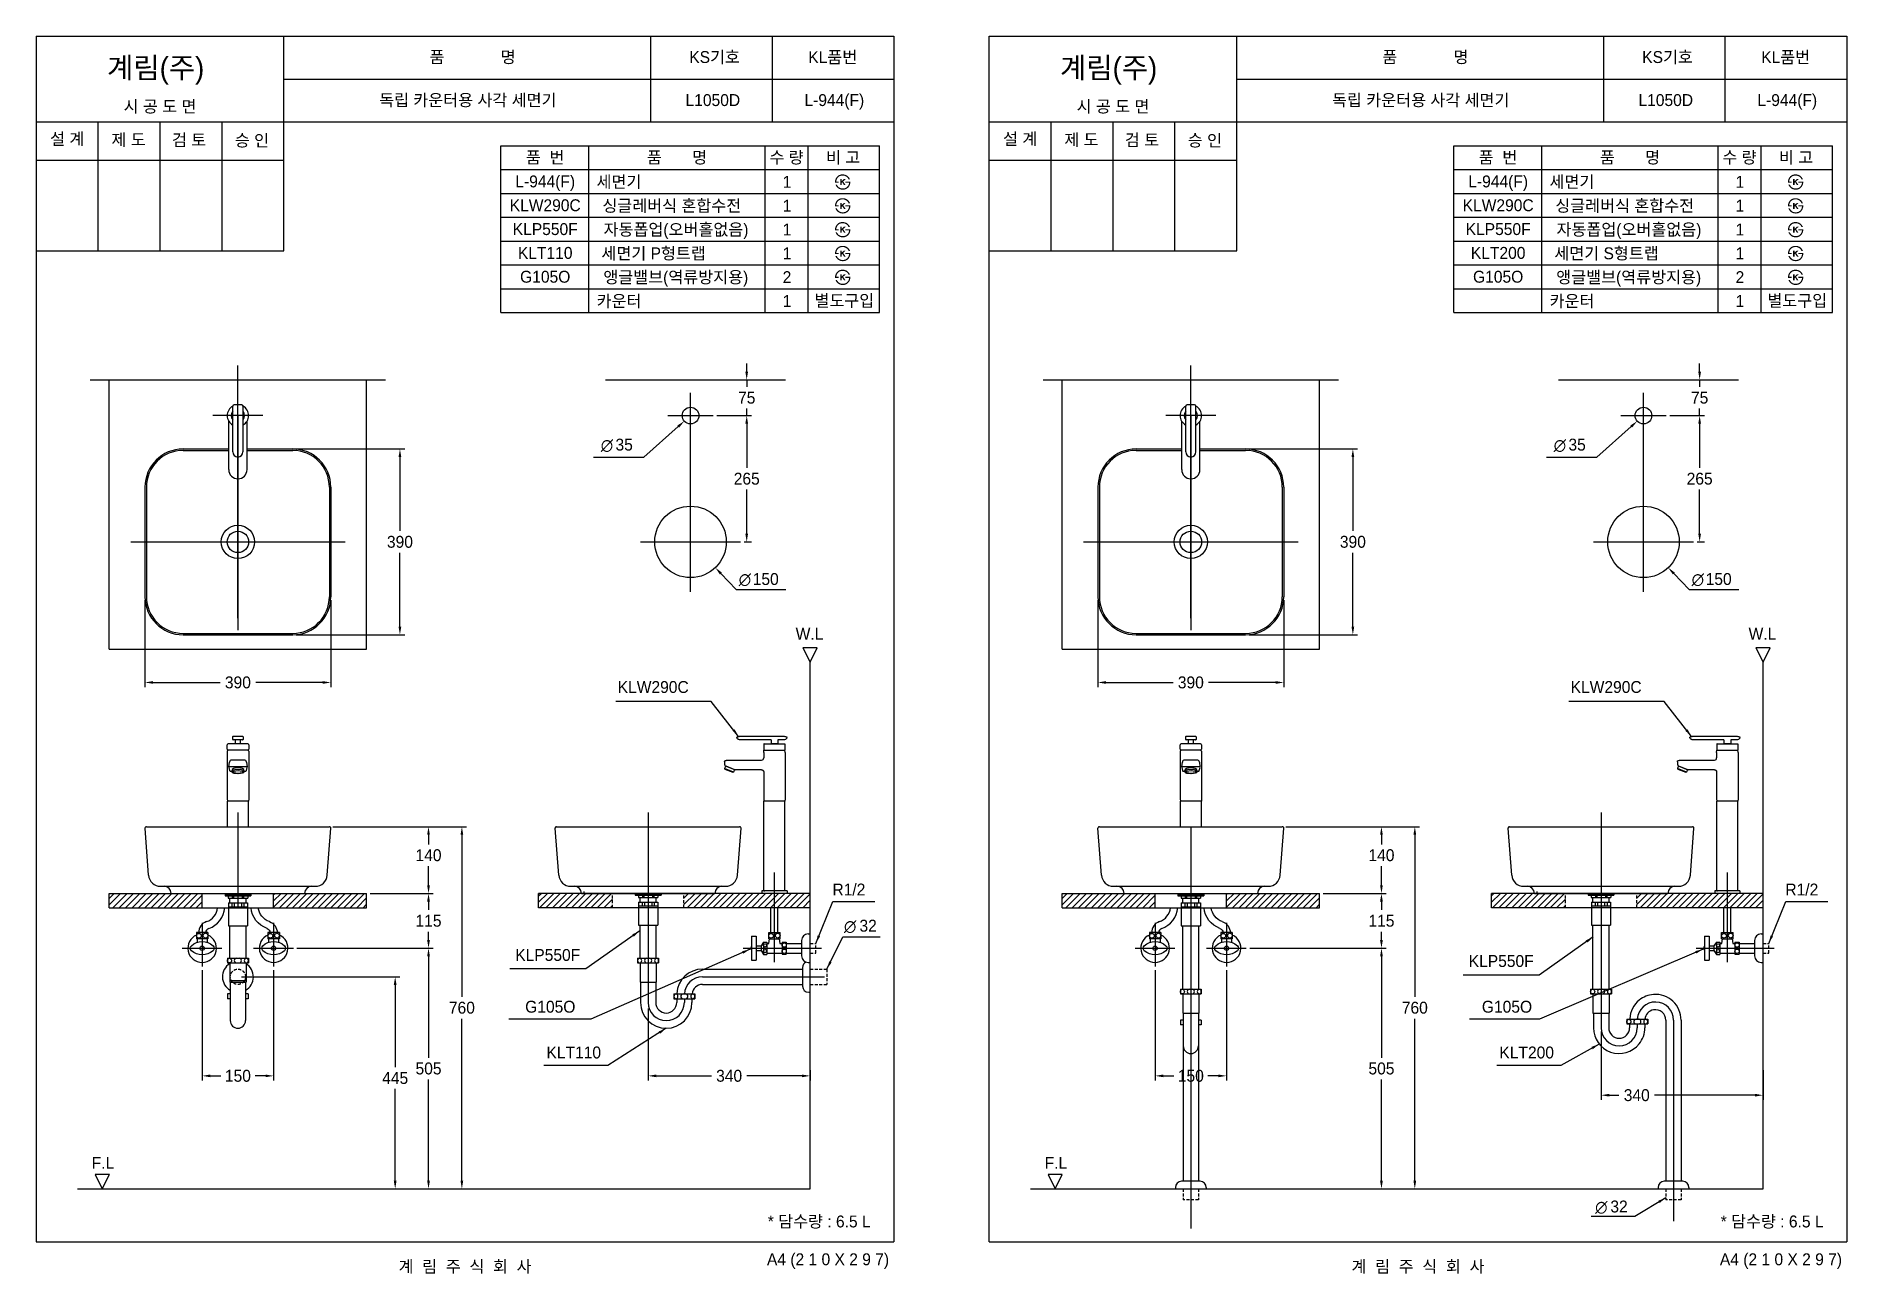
# Model space of a CAD drawing. Header units: millimetres. Extents: x 0 to 3800, y -67 to 2530.
import ezdxf
from ezdxf.enums import TextEntityAlignment as Align
from ezdxf.lldxf.tags import DXFTag

# ---------------------------------------------------------------- set-up
doc = ezdxf.new("R2010")
doc.units = ezdxf.units.MM
doc.linetypes.add('DASHED2', pattern=[9.525, 6.35, -3.175])
for name, color, linetype in [('TEXT', 7, 'Continuous'), ('내부선 및 부속', 4, 'Continuous'), ('도각라인', 255, 'Continuous'), ('외형선', 3, 'Continuous'), ('점선', 6, 'DASHED2'), ('중심선', 1, 'DASHED'), ('치수선', 7, 'Continuous')]:
    doc.layers.add(name, color=color, linetype=linetype)
doc.styles.add('140911', font='HBATANG.TTF')
doc.styles.add('____', font='')
doc.styles.add('타이틀', font='H2GTRM.TTF', dxfattribs={"height": 25})
doc.styles.get('____').set_extended_font_data('굴림')
tags = doc.linetypes.add('DASHDOT', pattern=[70, 31, -13, 13, -13]).pattern_tags.tags
tags[10:11] = [DXFTag(74, 4), DXFTag(75, 0), DXFTag(340, '0'), DXFTag(46, 0.0), DXFTag(50, 0.0), DXFTag(44, 0.0), DXFTag(45, 0.0)]
tags[8:9] = [DXFTag(74, 4), DXFTag(75, 0), DXFTag(340, '0'), DXFTag(46, 0.0), DXFTag(50, 0.0), DXFTag(44, 0.0), DXFTag(45, 0.0)]
tags[6:7] = [DXFTag(74, 4), DXFTag(75, 0), DXFTag(340, '0'), DXFTag(46, 0.0), DXFTag(50, 0.0), DXFTag(44, 0.0), DXFTag(45, 0.0)]
tags[4:5] = [DXFTag(74, 4), DXFTag(75, 0), DXFTag(340, '0'), DXFTag(46, 0.0), DXFTag(50, 0.0), DXFTag(44, 0.0), DXFTag(45, 0.0)]
tags = doc.linetypes.add('DASHED', pattern=[25.72, 12.86, -12.86]).pattern_tags.tags
tags[6:7] = [DXFTag(74, 4), DXFTag(75, 0), DXFTag(340, '0'), DXFTag(46, 0.0), DXFTag(50, 0.0), DXFTag(44, 0.0), DXFTag(45, 0.0)]
tags[4:5] = [DXFTag(74, 4), DXFTag(75, 0), DXFTag(340, '0'), DXFTag(46, 0.0), DXFTag(50, 0.0), DXFTag(44, 0.0), DXFTag(45, 0.0)]
doc.dimstyles.new('MSADIM', dxfattribs={"dimtxt": 33, "dimasz": 17, "dimexe": 10, "dimexo": 7.5, "dimgap": 10, "dimtad": 0, "dimtih": 1, "dimtoh": 1, "dimdec": 0, "dimzin": 1, "dimdsep": 46, "dimtxsty": '____', "dimcen": 11.25, "dimadec": 0, "dimazin": 0, "dimtfac": 1, "dimtdec": 0, "dimtix": 1, "dimtmove": 0, "dimatfit": 3, "dimfxl": 1, "dimtolj": 1, "dimtzin": 1, "dimarcsym": 0})
pattern_1 = [(45, (-1269.671, 6491.065), (-6.735192, 6.735192), [])]
pattern_2 = [(45, (-1263.016, 6491.065), (-6.735192, 6.735192), [])]
pattern_3 = [(45, (730.329, 6491.065), (-6.735192, 6.735192), [])]
pattern_4 = [(45, (736.984, 6491.065), (-6.735192, 6.735192), [])]

msp = doc.modelspace()

# ---------------------------------------------------------------- texts
at = {"layer": 'TEXT', "style": '타이틀'}
for p in [(148.7, 2441.8), (2148.7, 2441.8)]:
    msp.add_text('계림(주)', height=44, dxfattribs=at).set_placement(p)
for s, p in [('품             명', (915.7, 2486.4)), ('KS기호', (1423.8, 2486.3)), ('KL품번', (1671.8, 2486.1)), ('품             명', (2915.7, 2486.4)), ('KS기호', (3423.8, 2486.3)), ('KL품번', (3671.8, 2486.1)), ('시 공 도 면', (259.9, 2382.7)), ('독립 카운터용 사각 세면기', (905.8, 2396)), ('L1050D', (1420.1, 2396)), ('L-944(F)', (1675.1, 2396)), ('시 공 도 면', (2259.9, 2382.7)), ('독립 카운터용 사각 세면기', (2905.8, 2396)), ('L1050D', (3420.1, 2396)), ('L-944(F)', (3675.1, 2396)), ('설 계', (65, 2314.6)), ('제 도', (193.8, 2312.9)), ('검 토', (320.8, 2312.3)), ('승 인', (452.7, 2311.4)), ('설 계', (2065, 2314.6)), ('제 도', (2193.8, 2312.9)), ('검 토', (2320.8, 2312.3)), ('승 인', (2452.7, 2311.4)), ('품  번', (1067.9, 2275.7)), ('품       명', (1344.8, 2275.7)), ('수 량', (1574.8, 2275.7)), ('비 고', (1693.6, 2275.7)), ('품  번', (3067.9, 2275.7)), ('품       명', (3344.8, 2275.7)), ('수 량', (3574.8, 2275.7)), ('비 고', (3693.6, 2275.7)), ('L-944(F)', (1068.3, 2225.3)), ('세면기', (1223, 2224.4)), ('1', (1575.7, 2224.4)), ('L-944(F)', (3068.3, 2225.3)), ('세면기', (3223, 2224.4)), ('1', (3575.7, 2224.4)), ('KLW290C', (1068.3, 2175.3)), ('싱글레버식 혼합수전', (1333.9, 2174.4)), ('1', (1575.7, 2174.4)), ('KLW290C', (3068.3, 2175.3)), ('싱글레버식 혼합수전', (3333.9, 2174.4)), ('1', (3575.7, 2174.4)), ('KLP550F', (1068.3, 2125.3)), ('자동폽업(오버홀없음)', (1342.8, 2124.4)), ('1', (1575.7, 2124.4)), ('KLP550F', (3068.3, 2125.3)), ('자동폽업(오버홀없음)', (3342.8, 2124.4)), ('1', (3575.7, 2124.4)), ('세면기 P형트랩', (1295.8, 2074.4)), ('세면기 S형트랩', (3295.8, 2074.4)), ('KLT110', (1068.3, 2075.3)), ('1', (1575.7, 2074.4)), ('KLT200', (3068.3, 2075.3)), ('1', (3575.7, 2074.4)), ('G105O', (1068.3, 2025.3)), ('앵글밸브(역류방지용)', (1342.3, 2024.4)), ('2', (1575.7, 2024.4)), ('G105O', (3068.3, 2025.3)), ('앵글밸브(역류방지용)', (3342.3, 2024.4)), ('2', (3575.7, 2024.4)), ('카운터', (1223.4, 1974.4)), ('1', (1575.7, 1974.4)), ('별도구입', (1696.1, 1975.2)), ('카운터', (3223.4, 1974.4)), ('1', (3575.7, 1974.4)), ('별도구입', (3696.1, 1975.2)), ('* 담수량 : 6.5 L', (1643.3, 42.9)), ('* 담수량 : 6.5 L', (3643.3, 42.9)), ('계  림  주  식  회  사', (900, -51.7)), ('계  림  주  식  회  사', (2900, -51.7))]:
    msp.add_text(s, height=25, dxfattribs=at).set_placement(p, align=Align.MIDDLE_CENTER)
for s, p in [('W.L', (1623, 1276.1)), ('W.L', (3623, 1276.1)), ('F.L', (140.1, 165.9)), ('F.L', (2140.1, 165.9))]:
    msp.add_text(s, height=25, dxfattribs=at).set_placement(p, align=Align.MIDDLE)
for p in [(1790, -36.5), (3790, -36.5)]:
    msp.add_text('A4 (2 1 0 X 2 9 7)', height=25, dxfattribs=at).set_placement(p, align=Align.MIDDLE_RIGHT)
at = {"layer": 'TEXT', "char_height": 25, "width": 380.447, "attachment_point": 1, "line_spacing_factor": 0.963855, "style": '타이틀'}
for s, insert in [('\\A1;KLW290C', (1220.4, 1176.9)), ('\\A1;KLW290C', (3220.4, 1176.9)), ('\\A1;KLP550F', (1005.4, 614.6)), ('\\A1;KLP550F', (3006.5, 601.9)), ('\\A1;G105O', (1026.2, 506)), ('\\A1;G105O', (3034.1, 506)), ('\\A1;KLT110', (1070.9, 410)), ('\\A1;KLT200', (3070.9, 410))]:
    msp.add_mtext(s, dxfattribs=dict(at, insert=insert))
at = {"layer": '치수선'}
for s, style, p in [('∅', '140911', (1184.9, 1659)), ('35', '타이틀', (1215.8, 1660.5)), ('∅', '140911', (3184.9, 1659)), ('35', '타이틀', (3215.8, 1660.5)), ('∅', '140911', (1474.4, 1377.5)), ('150', '타이틀', (1503.8, 1378.5)), ('∅', '140911', (3474.4, 1377.5)), ('150', '타이틀', (3503.8, 1378.5)), ('∅', '140911', (1695.3, 649.5)), ('32', '타이틀', (1727.8, 651)), ('∅', '140911', (3271.9, 60.4)), ('32', '타이틀', (3303.8, 61.8))]:
    msp.add_text(s, height=25, dxfattribs=dict(at, style=style)).set_placement(p)
at = {"layer": '치수선', "char_height": 25, "width": 380.447, "attachment_point": 1, "line_spacing_factor": 0.963855, "style": '타이틀'}
for insert in [(1671.1, 751.9), (3671.1, 751.9)]:
    msp.add_mtext('\\A1;R1/2', dxfattribs=dict(at, insert=insert))

# ---------------------------------------------------------------- blocks, each defined once
blk = doc.blocks.new('*D20')
at = {"layer": '치수선', "color": 0, "linetype": 'Continuous', "lineweight": -2, "transparency": 16777216}
for p, q in [((1491.2, 1825.9), (1491.2, 1842.9)), ((1481.9, 1808.9), (1501.2, 1808.9)), ((1491.2, 1808.9), (1491.2, 1794.2)), ((1491.2, 1733.9), (1491.2, 1748.6)), ((1428.3, 1733.9), (1501.2, 1733.9)), ((1491.2, 1716.9), (1491.2, 1699.9))]:
    blk.add_line(p, q, dxfattribs=at)
at = {"layer": '치수선', "color": 0, "linetype": 'Continuous', "transparency": 16777216}
for points in [[(1488.3, 1825.9), (1494, 1825.9), (1491.2, 1808.9)], [(1488.3, 1716.9), (1494, 1716.9), (1491.2, 1733.9)]]:
    blk.add_solid(points, dxfattribs=at)
at = {"layer": '치수선', "color": 0, "linetype": 'Continuous', "transparency": 16777216, "insert": (1491.2, 1771.4), "char_height": 25, "attachment_point": 5, "style": '____'}
blk.add_mtext('\\A1;75', dxfattribs=at)
blk = doc.blocks.new('*D21')
at = {"layer": '치수선', "color": 0, "linetype": 'Continuous', "lineweight": -2, "transparency": 16777216}
for p, q in [((1435.8, 1733.9), (1501.2, 1733.9)), ((1491.2, 1716.9), (1491.2, 1624.2)), ((1491.2, 1485.9), (1491.2, 1578.6)), ((1485.8, 1468.9), (1501.2, 1468.9))]:
    blk.add_line(p, q, dxfattribs=at)
at = {"layer": '치수선', "color": 0, "linetype": 'Continuous', "transparency": 16777216}
for points in [[(1488.3, 1716.9), (1494, 1716.9), (1491.2, 1733.9)], [(1488.3, 1485.9), (1494, 1485.9), (1491.2, 1468.9)]]:
    blk.add_solid(points, dxfattribs=at)
at = {"layer": '치수선', "color": 0, "linetype": 'Continuous', "transparency": 16777216, "insert": (1491.2, 1601.4), "char_height": 25, "attachment_point": 5, "style": '____'}
blk.add_mtext('\\A1;265', dxfattribs=at)
blk = doc.blocks.new('*D11')
at = {"layer": '치수선', "color": 0, "linetype": 'Continuous', "lineweight": -2, "transparency": 16777216}
for p, q in [((622.8, 871.3), (833.4, 871.3)), ((823.4, 854.3), (823.4, 834.1)), ((823.4, 748.3), (823.4, 788.4)), ((700.9, 731.3), (833.4, 731.3))]:
    blk.add_line(p, q, dxfattribs=at)
at = {"layer": '치수선', "color": 0, "linetype": 'Continuous', "transparency": 16777216}
for points in [[(820.5, 854.3), (826.2, 854.3), (823.4, 871.3)], [(820.5, 748.3), (826.2, 748.3), (823.4, 731.3)]]:
    blk.add_solid(points, dxfattribs=at)
at = {"layer": '치수선', "color": 0, "linetype": 'Continuous', "transparency": 16777216, "insert": (823.4, 811.3), "char_height": 25, "attachment_point": 5, "style": '____'}
blk.add_mtext('\\A1;140', dxfattribs=at)
blk = doc.blocks.new('*D12')
at = {"layer": '치수선', "color": 0, "linetype": 'Continuous', "lineweight": -2, "transparency": 16777216}
for p, q in [((700.9, 731.3), (833.4, 731.3)), ((823.4, 714.3), (823.4, 696.6)), ((823.4, 633.3), (823.4, 650.9)), ((547.2, 616.3), (833.4, 616.3))]:
    blk.add_line(p, q, dxfattribs=at)
at = {"layer": '치수선', "color": 0, "linetype": 'Continuous', "transparency": 16777216}
for points in [[(820.5, 714.3), (826.2, 714.3), (823.4, 731.3)], [(820.5, 633.3), (826.2, 633.3), (823.4, 616.3)]]:
    blk.add_solid(points, dxfattribs=at)
at = {"layer": '치수선', "color": 0, "linetype": 'Continuous', "transparency": 16777216, "insert": (823.4, 673.8), "char_height": 25, "attachment_point": 5, "style": '____'}
blk.add_mtext('\\A1;115', dxfattribs=at)
blk = doc.blocks.new('*D13')
at = {"layer": '치수선', "color": 0, "linetype": 'Continuous', "lineweight": -2, "transparency": 16777216}
for p, q in [((547.2, 616.3), (833.4, 616.3)), ((823.4, 599.3), (823.4, 386.6)), ((823.4, 128.3), (823.4, 340.9)), ((760.9, 111.3), (833.4, 111.3))]:
    blk.add_line(p, q, dxfattribs=at)
at = {"layer": '치수선', "color": 0, "linetype": 'Continuous', "transparency": 16777216}
for points in [[(820.5, 599.3), (826.2, 599.3), (823.4, 616.3)], [(820.5, 128.3), (826.2, 128.3), (823.4, 111.3)]]:
    blk.add_solid(points, dxfattribs=at)
at = {"layer": '치수선', "color": 0, "linetype": 'Continuous', "transparency": 16777216, "insert": (823.4, 363.8), "char_height": 25, "attachment_point": 5, "style": '____'}
blk.add_mtext('\\A1;505', dxfattribs=at)
blk = doc.blocks.new('*D14')
at = {"layer": '치수선', "color": 0, "linetype": 'Continuous', "lineweight": -2, "transparency": 16777216}
for p, q in [((622.8, 871.3), (903.4, 871.3)), ((893.4, 854.3), (893.4, 514.1)), ((893.4, 128.3), (893.4, 468.4)), ((830.9, 111.3), (903.4, 111.3))]:
    blk.add_line(p, q, dxfattribs=at)
at = {"layer": '치수선', "color": 0, "linetype": 'Continuous', "transparency": 16777216}
for points in [[(890.5, 854.3), (896.2, 854.3), (893.4, 871.3)], [(890.5, 128.3), (896.2, 128.3), (893.4, 111.3)]]:
    blk.add_solid(points, dxfattribs=at)
at = {"layer": '치수선', "color": 0, "linetype": 'Continuous', "transparency": 16777216, "insert": (893.4, 491.3), "char_height": 25, "attachment_point": 5, "style": '____'}
blk.add_mtext('\\A1;760', dxfattribs=at)
blk = doc.blocks.new('*D15')
at = {"layer": '치수선', "color": 0, "linetype": 'Continuous', "lineweight": -2, "transparency": 16777216}
for p, q in [((430.8, 556.3), (763.4, 556.3)), ((753.4, 539.3), (753.4, 366.6)), ((753.4, 128.3), (753.4, 320.9)), ((603.1, 111.3), (763.4, 111.3))]:
    blk.add_line(p, q, dxfattribs=at)
at = {"layer": '치수선', "color": 0, "linetype": 'Continuous', "transparency": 16777216}
for points in [[(750.5, 539.3), (756.2, 539.3), (753.4, 556.3)], [(750.5, 128.3), (756.2, 128.3), (753.4, 111.3)]]:
    blk.add_solid(points, dxfattribs=at)
at = {"layer": '치수선', "color": 0, "linetype": 'Continuous', "transparency": 16777216, "insert": (753.4, 343.8), "char_height": 25, "attachment_point": 5, "style": '____'}
blk.add_mtext('\\A1;445', dxfattribs=at)
blk = doc.blocks.new('*D16')
at = {"layer": '치수선', "color": 0, "linetype": 'Continuous', "lineweight": -2, "transparency": 16777216}
for p, q in [((348.3, 570.3), (348.3, 338.4)), ((498.3, 570.3), (498.3, 338.4)), ((365.3, 348.4), (387.4, 348.4)), ((481.3, 348.4), (459.3, 348.4))]:
    blk.add_line(p, q, dxfattribs=at)
at = {"layer": '치수선', "color": 0, "linetype": 'Continuous', "transparency": 16777216}
for points in [[(365.3, 351.2), (365.3, 345.6), (348.3, 348.4)], [(481.3, 351.2), (481.3, 345.6), (498.3, 348.4)]]:
    blk.add_solid(points, dxfattribs=at)
at = {"layer": '치수선', "color": 0, "linetype": 'Continuous', "transparency": 16777216, "insert": (423.3, 348.4), "char_height": 25, "attachment_point": 5, "style": '____'}
blk.add_mtext('\\A1;150', dxfattribs=at)
blk = doc.blocks.new('*D17')
at = {"layer": '치수선', "color": 0, "linetype": 'Continuous', "lineweight": -2, "transparency": 16777216}
for p, q in [((1284.3, 489.8), (1284.3, 338.4)), ((1301.3, 348.4), (1417, 348.4)), ((1607.3, 348.4), (1491.6, 348.4)), ((1624.3, 360.2), (1624.3, 338.4))]:
    blk.add_line(p, q, dxfattribs=at)
at = {"layer": '치수선', "color": 0, "linetype": 'Continuous', "transparency": 16777216}
for points in [[(1301.3, 351.2), (1301.3, 345.6), (1284.3, 348.4)], [(1607.3, 351.2), (1607.3, 345.6), (1624.3, 348.4)]]:
    blk.add_solid(points, dxfattribs=at)
at = {"layer": '치수선', "color": 0, "linetype": 'Continuous', "transparency": 16777216, "insert": (1454.3, 348.4), "char_height": 25, "attachment_point": 5, "style": '____'}
blk.add_mtext('\\A1;340', dxfattribs=at)
blk = doc.blocks.new('*D18')
at = {"layer": '치수선', "color": 0, "linetype": 'Continuous', "lineweight": -2, "transparency": 16777216}
for p, q in [((545.8, 1663.9), (773.4, 1663.9)), ((763.4, 1646.9), (763.4, 1491.8)), ((763.4, 1290.9), (763.4, 1446.1)), ((545.8, 1273.9), (773.4, 1273.9))]:
    blk.add_line(p, q, dxfattribs=at)
at = {"layer": '치수선', "color": 0, "linetype": 'Continuous', "transparency": 16777216}
for points in [[(760.5, 1646.9), (766.2, 1646.9), (763.4, 1663.9)], [(760.5, 1290.9), (766.2, 1290.9), (763.4, 1273.9)]]:
    blk.add_solid(points, dxfattribs=at)
at = {"layer": '치수선', "color": 0, "linetype": 'Continuous', "transparency": 16777216, "insert": (763.4, 1468.9), "char_height": 25, "attachment_point": 5, "style": '____'}
blk.add_mtext('\\A1;390', dxfattribs=at)
blk = doc.blocks.new('*D19')
at = {"layer": '치수선', "color": 0, "linetype": 'Continuous', "lineweight": -2, "transparency": 16777216}
for p, q in [((228.3, 1346.4), (228.3, 1163.9)), ((618.3, 1346.4), (618.3, 1163.9)), ((245.3, 1173.9), (386, 1173.9)), ((601.3, 1173.9), (460.6, 1173.9))]:
    blk.add_line(p, q, dxfattribs=at)
at = {"layer": '치수선', "color": 0, "linetype": 'Continuous', "transparency": 16777216}
for points in [[(245.3, 1176.8), (245.3, 1171.1), (228.3, 1173.9)], [(601.3, 1176.8), (601.3, 1171.1), (618.3, 1173.9)]]:
    blk.add_solid(points, dxfattribs=at)
at = {"layer": '치수선', "color": 0, "linetype": 'Continuous', "transparency": 16777216, "insert": (423.3, 1173.9), "char_height": 25, "attachment_point": 5, "style": '____'}
blk.add_mtext('\\A1;390', dxfattribs=at)
blk = doc.blocks.new('*D3')
at = {"layer": '치수선', "color": 0, "linetype": 'Continuous', "lineweight": -2, "transparency": 16777216}
for p, q in [((3491.2, 1825.9), (3491.2, 1842.9)), ((3481.9, 1808.9), (3501.2, 1808.9)), ((3491.2, 1808.9), (3491.2, 1794.2)), ((3491.2, 1733.9), (3491.2, 1748.6)), ((3428.3, 1733.9), (3501.2, 1733.9)), ((3491.2, 1716.9), (3491.2, 1699.9))]:
    blk.add_line(p, q, dxfattribs=at)
at = {"layer": '치수선', "color": 0, "linetype": 'Continuous', "transparency": 16777216}
for points in [[(3488.3, 1825.9), (3494, 1825.9), (3491.2, 1808.9)], [(3488.3, 1716.9), (3494, 1716.9), (3491.2, 1733.9)]]:
    blk.add_solid(points, dxfattribs=at)
at = {"layer": '치수선', "color": 0, "linetype": 'Continuous', "transparency": 16777216, "insert": (3491.2, 1771.4), "char_height": 25, "attachment_point": 5, "style": '____'}
blk.add_mtext('\\A1;75', dxfattribs=at)
blk = doc.blocks.new('*D4')
at = {"layer": '치수선', "color": 0, "linetype": 'Continuous', "lineweight": -2, "transparency": 16777216}
for p, q in [((3435.8, 1733.9), (3501.2, 1733.9)), ((3491.2, 1716.9), (3491.2, 1624.2)), ((3491.2, 1485.9), (3491.2, 1578.6)), ((3485.8, 1468.9), (3501.2, 1468.9))]:
    blk.add_line(p, q, dxfattribs=at)
at = {"layer": '치수선', "color": 0, "linetype": 'Continuous', "transparency": 16777216}
for points in [[(3488.3, 1716.9), (3494, 1716.9), (3491.2, 1733.9)], [(3488.3, 1485.9), (3494, 1485.9), (3491.2, 1468.9)]]:
    blk.add_solid(points, dxfattribs=at)
at = {"layer": '치수선', "color": 0, "linetype": 'Continuous', "transparency": 16777216, "insert": (3491.2, 1601.4), "char_height": 25, "attachment_point": 5, "style": '____'}
blk.add_mtext('\\A1;265', dxfattribs=at)
blk = doc.blocks.new('*D5')
at = {"layer": '치수선', "color": 0, "linetype": 'Continuous', "lineweight": -2, "transparency": 16777216}
for p, q in [((2622.8, 871.3), (2833.4, 871.3)), ((2823.4, 854.3), (2823.4, 834.1)), ((2823.4, 748.3), (2823.4, 788.4)), ((2700.9, 731.3), (2833.4, 731.3))]:
    blk.add_line(p, q, dxfattribs=at)
at = {"layer": '치수선', "color": 0, "linetype": 'Continuous', "transparency": 16777216}
for points in [[(2820.5, 854.3), (2826.2, 854.3), (2823.4, 871.3)], [(2820.5, 748.3), (2826.2, 748.3), (2823.4, 731.3)]]:
    blk.add_solid(points, dxfattribs=at)
at = {"layer": '치수선', "color": 0, "linetype": 'Continuous', "transparency": 16777216, "insert": (2823.4, 811.3), "char_height": 25, "attachment_point": 5, "style": '____'}
blk.add_mtext('\\A1;140', dxfattribs=at)
blk = doc.blocks.new('*D6')
at = {"layer": '치수선', "color": 0, "linetype": 'Continuous', "lineweight": -2, "transparency": 16777216}
for p, q in [((2700.9, 731.3), (2833.4, 731.3)), ((2823.4, 714.3), (2823.4, 696.6)), ((2823.4, 633.3), (2823.4, 650.9)), ((2547.2, 616.3), (2833.4, 616.3))]:
    blk.add_line(p, q, dxfattribs=at)
at = {"layer": '치수선', "color": 0, "linetype": 'Continuous', "transparency": 16777216}
for points in [[(2820.5, 714.3), (2826.2, 714.3), (2823.4, 731.3)], [(2820.5, 633.3), (2826.2, 633.3), (2823.4, 616.3)]]:
    blk.add_solid(points, dxfattribs=at)
at = {"layer": '치수선', "color": 0, "linetype": 'Continuous', "transparency": 16777216, "insert": (2823.4, 673.8), "char_height": 25, "attachment_point": 5, "style": '____'}
blk.add_mtext('\\A1;115', dxfattribs=at)
blk = doc.blocks.new('*D7')
at = {"layer": '치수선', "color": 0, "linetype": 'Continuous', "lineweight": -2, "transparency": 16777216}
for p, q in [((2547.2, 616.3), (2833.4, 616.3)), ((2823.4, 599.3), (2823.4, 386.6)), ((2823.4, 128.3), (2823.4, 340.9)), ((2760.9, 111.3), (2833.4, 111.3))]:
    blk.add_line(p, q, dxfattribs=at)
at = {"layer": '치수선', "color": 0, "linetype": 'Continuous', "transparency": 16777216}
for points in [[(2820.5, 599.3), (2826.2, 599.3), (2823.4, 616.3)], [(2820.5, 128.3), (2826.2, 128.3), (2823.4, 111.3)]]:
    blk.add_solid(points, dxfattribs=at)
at = {"layer": '치수선', "color": 0, "linetype": 'Continuous', "transparency": 16777216, "insert": (2823.4, 363.8), "char_height": 25, "attachment_point": 5, "style": '____'}
blk.add_mtext('\\A1;505', dxfattribs=at)
blk = doc.blocks.new('*D8')
at = {"layer": '치수선', "color": 0, "linetype": 'Continuous', "lineweight": -2, "transparency": 16777216}
for p, q in [((2622.8, 871.3), (2903.4, 871.3)), ((2893.4, 854.3), (2893.4, 514.1)), ((2893.4, 128.3), (2893.4, 468.4)), ((2830.9, 111.3), (2903.4, 111.3))]:
    blk.add_line(p, q, dxfattribs=at)
at = {"layer": '치수선', "color": 0, "linetype": 'Continuous', "transparency": 16777216}
for points in [[(2890.5, 854.3), (2896.2, 854.3), (2893.4, 871.3)], [(2890.5, 128.3), (2896.2, 128.3), (2893.4, 111.3)]]:
    blk.add_solid(points, dxfattribs=at)
at = {"layer": '치수선', "color": 0, "linetype": 'Continuous', "transparency": 16777216, "insert": (2893.4, 491.3), "char_height": 25, "attachment_point": 5, "style": '____'}
blk.add_mtext('\\A1;760', dxfattribs=at)
blk = doc.blocks.new('*D9')
at = {"layer": '치수선', "color": 0, "linetype": 'Continuous', "lineweight": -2, "transparency": 16777216}
for p, q in [((2348.3, 570.3), (2348.3, 338.4)), ((2498.3, 570.3), (2498.3, 338.4)), ((2365.3, 348.4), (2387.4, 348.4)), ((2481.3, 348.4), (2459.3, 348.4))]:
    blk.add_line(p, q, dxfattribs=at)
at = {"layer": '치수선', "color": 0, "linetype": 'Continuous', "transparency": 16777216}
for points in [[(2365.3, 351.2), (2365.3, 345.6), (2348.3, 348.4)], [(2481.3, 351.2), (2481.3, 345.6), (2498.3, 348.4)]]:
    blk.add_solid(points, dxfattribs=at)
at = {"layer": '치수선', "color": 0, "linetype": 'Continuous', "transparency": 16777216, "insert": (2423.3, 348.4), "char_height": 25, "attachment_point": 5, "style": '____'}
blk.add_mtext('\\A1;150', dxfattribs=at)
blk = doc.blocks.new('*D10')
at = {"layer": '치수선', "color": 0, "linetype": 'Continuous', "lineweight": -2, "transparency": 16777216}
for p, q in [((3284.3, 441.8), (3284.3, 297.8)), ((3624.3, 360.2), (3624.3, 297.8)), ((3301.3, 307.8), (3321.9, 307.8)), ((3607.3, 307.8), (3396.5, 307.8))]:
    blk.add_line(p, q, dxfattribs=at)
at = {"layer": '치수선', "color": 0, "linetype": 'Continuous', "transparency": 16777216}
for points in [[(3301.3, 310.7), (3301.3, 305), (3284.3, 307.8)], [(3607.3, 310.7), (3607.3, 305), (3624.3, 307.8)]]:
    blk.add_solid(points, dxfattribs=at)
at = {"layer": '치수선', "color": 0, "linetype": 'Continuous', "transparency": 16777216, "insert": (3359.2, 307.8), "char_height": 25, "attachment_point": 5, "style": '____'}
blk.add_mtext('\\A1;340', dxfattribs=at)
blk = doc.blocks.new('*D1')
at = {"layer": '치수선', "color": 0, "linetype": 'Continuous', "lineweight": -2, "transparency": 16777216}
for p, q in [((2545.8, 1663.9), (2773.4, 1663.9)), ((2763.4, 1646.9), (2763.4, 1491.8)), ((2763.4, 1290.9), (2763.4, 1446.1)), ((2545.8, 1273.9), (2773.4, 1273.9))]:
    blk.add_line(p, q, dxfattribs=at)
at = {"layer": '치수선', "color": 0, "linetype": 'Continuous', "transparency": 16777216}
for points in [[(2760.5, 1646.9), (2766.2, 1646.9), (2763.4, 1663.9)], [(2760.5, 1290.9), (2766.2, 1290.9), (2763.4, 1273.9)]]:
    blk.add_solid(points, dxfattribs=at)
at = {"layer": '치수선', "color": 0, "linetype": 'Continuous', "transparency": 16777216, "insert": (2763.4, 1468.9), "char_height": 25, "attachment_point": 5, "style": '____'}
blk.add_mtext('\\A1;390', dxfattribs=at)
blk = doc.blocks.new('*D2')
at = {"layer": '치수선', "color": 0, "linetype": 'Continuous', "lineweight": -2, "transparency": 16777216}
for p, q in [((2228.3, 1346.4), (2228.3, 1163.9)), ((2618.3, 1346.4), (2618.3, 1163.9)), ((2245.3, 1173.9), (2386, 1173.9)), ((2601.3, 1173.9), (2460.6, 1173.9))]:
    blk.add_line(p, q, dxfattribs=at)
at = {"layer": '치수선', "color": 0, "linetype": 'Continuous', "transparency": 16777216}
for points in [[(2245.3, 1176.8), (2245.3, 1171.1), (2228.3, 1173.9)], [(2601.3, 1176.8), (2601.3, 1171.1), (2618.3, 1173.9)]]:
    blk.add_solid(points, dxfattribs=at)
at = {"layer": '치수선', "color": 0, "linetype": 'Continuous', "transparency": 16777216, "insert": (2423.3, 1173.9), "char_height": 25, "attachment_point": 5, "style": '____'}
blk.add_mtext('\\A1;390', dxfattribs=at)

# ---------------------------------------------------------------- dimensions: what is measured, and where the dimension line sits
at = {"layer": '치수선', "linetype": 'Continuous'}
for base, p1, p2, picture, middle in [((1491.2, 1808.9), (1420.8, 1733.9), (1474.4, 1808.9), '*D20', (1491.2, 1771.4)), ((3491.2, 1808.9), (3420.8, 1733.9), (3474.4, 1808.9), '*D3', (3491.2, 1771.4)), ((823.4, 731.3), (615.3, 871.3), (693.4, 731.3), '*D11', (823.4, 811.3)), ((893.4, 111.3), (615.3, 871.3), (823.4, 111.3), '*D14', (893.4, 491.3)), ((2823.4, 731.3), (2615.3, 871.3), (2693.4, 731.3), '*D5', (2823.4, 811.3)), ((2893.4, 111.3), (2615.3, 871.3), (2823.4, 111.3), '*D8', (2893.4, 491.3)), ((753.4, 111.3), (423.3, 556.3), (595.6, 111.3), '*D15', (753.4, 343.8))]:
    dim = msp.add_linear_dim(base=base, p1=p1, p2=p2, angle=90, dimstyle='MSADIM', override={"dimtxt": 25}, dxfattribs=at)
    dim.commit()
    dim.dimension.update_dxf_attribs({"geometry": picture, "text_midpoint": middle, "dimtype": 160})
for base, p1, p2, picture, middle in [((1491.2, 1733.9), (1478.3, 1468.9), (1428.3, 1733.9), '*D21', (1491.2, 1601.4)), ((3491.2, 1733.9), (3478.3, 1468.9), (3428.3, 1733.9), '*D4', (3491.2, 1601.4)), ((763.4, 1273.9), (538.3, 1663.9), (538.3, 1273.9), '*D18', (763.4, 1468.9)), ((2763.4, 1273.9), (2538.3, 1663.9), (2538.3, 1273.9), '*D1', (2763.4, 1468.9)), ((823.4, 616.3), (693.4, 731.3), (539.7, 616.3), '*D12', (823.4, 673.8)), ((2823.4, 616.3), (2693.4, 731.3), (2539.7, 616.3), '*D6', (2823.4, 673.8)), ((823.4, 111.3), (539.7, 616.3), (753.4, 111.3), '*D13', (823.4, 363.8)), ((2823.4, 111.3), (2539.7, 616.3), (2753.4, 111.3), '*D7', (2823.4, 363.8))]:
    dim = msp.add_linear_dim(base=base, p1=p1, p2=p2, angle=90, dimstyle='MSADIM', override={"dimtxt": 25}, dxfattribs=at)
    dim.commit()
    dim.dimension.update_dxf_attribs({"geometry": picture, "text_midpoint": middle})
for base, p1, p2, picture, middle in [((618.3, 1173.9), (228.3, 1353.9), (618.3, 1353.9), '*D19', (423.3, 1173.9)), ((2618.3, 1173.9), (2228.3, 1353.9), (2618.3, 1353.9), '*D2', (2423.3, 1173.9)), ((1624.3, 348.4), (1284.3, 497.3), (1624.3, 367.7), '*D17', (1454.3, 348.4))]:
    dim = msp.add_linear_dim(base=base, p1=p1, p2=p2, dimstyle='MSADIM', override={"dimtxt": 25}, dxfattribs=at)
    dim.commit()
    dim.dimension.update_dxf_attribs({"geometry": picture, "text_midpoint": middle})
for base, p1, p2, picture, middle in [((498.3, 348.4), (348.3, 577.8), (498.3, 577.8), '*D16', (423.3, 348.4)), ((2498.3, 348.4), (2348.3, 577.8), (2498.3, 577.8), '*D9', (2423.3, 348.4)), ((3624.3, 307.8), (3284.3, 449.3), (3624.3, 367.7), '*D10', (3359.2, 307.8))]:
    dim = msp.add_linear_dim(base=base, p1=p1, p2=p2, dimstyle='MSADIM', override={"dimtxt": 25}, dxfattribs=at)
    dim.commit()
    dim.dimension.update_dxf_attribs({"geometry": picture, "text_midpoint": middle, "dimtype": 160})

# ---------------------------------------------------------------- hatches: boundary and pattern name
at = {"layer": 'TEXT'}
for points in [[(1676.6, 2222.8), (1676.6, 2223.2), (1676.6, 2223.6), (1676.5, 2224), (1676.6, 2224.4), (1676.6, 2224.8), (1676.6, 2225.2), (1676.6, 2225.6), (1676.7, 2226), (1676.7, 2226.4), (1676.8, 2226.8), (1676.8, 2227.2), (1676.9, 2227.6), (1677, 2228), (1677.1, 2228.4), (1677.2, 2228.8), (1677.3, 2229.1), (1677.4, 2229.5), (1677.5, 2229.9), (1677.7, 2230.3), (1677.8, 2230.6), (1678, 2231), (1678.1, 2231.4), (1678.3, 2231.7), (1678.5, 2232.1), (1678.7, 2232.4), (1678.9, 2232.7), (1679.1, 2233.1), (1679.3, 2233.4), (1679.5, 2233.7), (1679.7, 2234), (1680, 2234.3), (1680.5, 2234.9), (1680.8, 2235.2), (1681, 2235.5), (1681.3, 2235.8), (1681.6, 2236.1), (1681.9, 2236.4), (1682.2, 2236.6), (1682.5, 2236.9), (1682.8, 2237.1), (1683.2, 2237.4), (1683.5, 2237.6), (1683.8, 2237.8), (1684.2, 2238), (1684.5, 2238.2), (1684.9, 2238.4), (1685.2, 2238.6), (1685.7, 2238.7), (1686.1, 2238.9), (1686.5, 2239.1), (1686.9, 2239.2), (1687.3, 2239.4), (1687.8, 2239.5), (1688.2, 2239.6), (1688.6, 2239.7), (1689.1, 2239.8), (1689.5, 2239.9), (1690, 2239.9), (1690.5, 2240), (1691, 2240), (1691.4, 2240.1), (1691.9, 2240.1), (1692.4, 2240.1), (1693.2, 2240.1), (1693.6, 2240.1), (1693.9, 2240), (1694.3, 2240), (1694.7, 2240), (1695, 2239.9), (1695.4, 2239.9), (1695.7, 2239.8), (1696.1, 2239.7), (1696.4, 2239.7), (1696.8, 2239.6), (1697.1, 2239.5), (1697.4, 2239.4), (1697.8, 2239.3), (1698.1, 2239.2), (1698.4, 2239.1), (1698.7, 2239), (1699, 2238.9), (1699.4, 2238.7), (1699.7, 2238.6), (1700, 2238.5), (1700.3, 2238.3), (1700.6, 2238.2), (1700.8, 2238), (1701.1, 2237.8), (1701.4, 2237.7), (1701.7, 2237.5), (1702, 2237.3), (1702.2, 2237.1), (1702.5, 2236.9), (1702.8, 2236.7), (1703.2, 2236.4), (1703.6, 2236), (1704, 2235.6), (1704.4, 2235.2), (1704.8, 2234.8), (1705.1, 2234.4), (1705.5, 2234), (1705.8, 2233.6), (1706.1, 2233.1), (1706.4, 2232.6), (1706.7, 2232.2), (1707, 2231.7), (1707.3, 2231.1), (1707.5, 2230.6), (1707.8, 2230.1), (1708, 2229.5), (1708, 2229.5), (1704.9, 2229.5), (1704.9, 2229.5), (1704.8, 2229.7), (1704.8, 2229.9), (1704.7, 2230.1), (1704.6, 2230.2), (1704.6, 2230.4), (1704.5, 2230.6), (1704.4, 2230.7), (1704.3, 2230.9), (1704.2, 2231.1), (1704.1, 2231.2), (1704, 2231.4), (1703.9, 2231.6), (1703.8, 2231.7), (1703.7, 2231.9), (1703.6, 2232.1), (1703.5, 2232.2), (1703.3, 2232.4), (1703.2, 2232.6), (1702.9, 2232.9), (1702.7, 2233.2), (1702.4, 2233.5), (1702.1, 2233.8), (1701.7, 2234.1), (1701.4, 2234.4), (1701, 2234.7), (1700.8, 2234.9), (1700.6, 2235.1), (1700.3, 2235.2), (1700.1, 2235.4), (1699.9, 2235.5), (1699.6, 2235.7), (1699.4, 2235.8), (1699.1, 2236), (1698.9, 2236.1), (1698.6, 2236.2), (1698.4, 2236.4), (1698.1, 2236.5), (1697.9, 2236.6), (1697.6, 2236.7), (1697.4, 2236.8), (1697.1, 2236.9), (1696.8, 2237), (1696.6, 2237), (1696.3, 2237.1), (1696.1, 2237.2), (1695.8, 2237.3), (1695.5, 2237.3), (1695.2, 2237.4), (1695, 2237.4), (1694.7, 2237.5), (1694.4, 2237.5), (1694.1, 2237.5), (1693.8, 2237.6), (1693.6, 2237.6), (1693.3, 2237.6), (1693, 2237.6), (1692.7, 2237.6), (1692.3, 2237.6), (1692, 2237.6), (1691.7, 2237.6), (1691.3, 2237.5), (1691, 2237.5), (1690.7, 2237.5), (1690.3, 2237.4), (1690, 2237.4), (1689.7, 2237.3), (1689.4, 2237.3), (1689.1, 2237.2), (1688.8, 2237.1), (1688.5, 2237), (1688.2, 2237), (1687.9, 2236.9), (1687.6, 2236.8), (1687.3, 2236.7), (1687, 2236.5), (1686.7, 2236.4), (1686.5, 2236.3), (1686.2, 2236.2), (1685.9, 2236), (1685.6, 2235.9), (1685.4, 2235.7), (1685.1, 2235.6), (1684.9, 2235.4), (1684.6, 2235.2), (1684.4, 2235), (1684.1, 2234.9), (1683.9, 2234.7), (1683.7, 2234.5), (1683.4, 2234.3), (1683.2, 2234), (1683, 2233.8), (1682.7, 2233.6), (1682.5, 2233.4), (1682.3, 2233.1), (1682.1, 2232.9), (1681.9, 2232.6), (1681.7, 2232.4), (1681.6, 2232.1), (1681.4, 2231.9), (1681.2, 2231.6), (1681.1, 2231.4), (1680.9, 2231.1), (1680.8, 2230.8), (1680.6, 2230.5), (1680.5, 2230.3), (1680.4, 2230), (1680.3, 2229.7), (1680.2, 2229.4), (1680, 2229.1), (1680, 2228.8), (1679.9, 2228.5), (1679.8, 2228.2), (1679.7, 2227.8), (1679.6, 2227.5), (1679.6, 2227.2), (1679.5, 2226.9), (1679.5, 2226.5), (1679.4, 2226.2), (1679.4, 2225.8), (1679.4, 2225.5), (1679.3, 2225.1), (1679.3, 2225.1), (1684.5, 2225.1), (1684.5, 2225.1), (1684.5, 2225.1), (1684.5, 2222.8), (1684.5, 2222.8), (1684.5, 2222.8), (1676.6, 2222.8)], [(1708.7, 2225.1), (1708.8, 2224.7), (1708.7, 2224.3), (1708.7, 2223.8), (1708.7, 2223.4), (1708.7, 2223), (1708.6, 2222.5), (1708.6, 2222.1), (1708.5, 2221.7), (1708.5, 2221.3), (1708.4, 2220.9), (1708.3, 2220.4), (1708.2, 2220), (1708.1, 2219.6), (1708, 2219.2), (1707.8, 2218.8), (1707.7, 2218.4), (1707.6, 2218), (1707.4, 2217.6), (1707.3, 2217.3), (1707.1, 2216.9), (1706.9, 2216.5), (1706.7, 2216.2), (1706.6, 2215.8), (1706.4, 2215.5), (1706.2, 2215.1), (1705.9, 2214.8), (1705.7, 2214.5), (1705.5, 2214.2), (1705.3, 2213.8), (1705, 2213.5), (1704.8, 2213.2), (1704.5, 2212.9), (1704.2, 2212.6), (1704, 2212.4), (1703.7, 2212.1), (1703.4, 2211.8), (1703.1, 2211.6), (1702.8, 2211.3), (1702.5, 2211.1), (1702.2, 2210.8), (1701.9, 2210.6), (1701.6, 2210.4), (1701.2, 2210.2), (1700.9, 2210), (1700.6, 2209.8), (1700.2, 2209.6), (1699.9, 2209.4), (1699.5, 2209.3), (1699.2, 2209.1), (1698.8, 2209), (1698.4, 2208.8), (1698, 2208.7), (1697.7, 2208.6), (1697.3, 2208.5), (1696.9, 2208.4), (1696.5, 2208.3), (1696.1, 2208.2), (1695.7, 2208.1), (1695.3, 2208.1), (1694.9, 2208), (1694.5, 2208), (1694.1, 2208), (1693.7, 2207.9), (1693.3, 2207.9), (1692.6, 2207.9), (1692, 2208), (1691.3, 2208), (1690.7, 2208.1), (1690.1, 2208.2), (1689.8, 2208.2), (1689.5, 2208.3), (1689.2, 2208.3), (1688.9, 2208.4), (1688.6, 2208.5), (1688.3, 2208.6), (1688, 2208.6), (1687.7, 2208.7), (1687.4, 2208.8), (1687.1, 2208.9), (1686.8, 2209), (1686.6, 2209.1), (1686.3, 2209.2), (1686, 2209.4), (1685.7, 2209.5), (1685.5, 2209.6), (1685.2, 2209.7), (1684.9, 2209.9), (1684.7, 2210), (1684.4, 2210.2), (1684.1, 2210.3), (1683.6, 2210.7), (1683.4, 2210.8), (1683.1, 2211), (1682.8, 2211.2), (1682.6, 2211.4), (1682.4, 2211.6), (1682.1, 2211.8), (1681.9, 2212), (1681.6, 2212.2), (1681.4, 2212.5), (1681.2, 2212.7), (1681, 2212.9), (1680.8, 2213.1), (1680.5, 2213.4), (1680.3, 2213.6), (1680.1, 2213.9), (1679.9, 2214.1), (1679.7, 2214.4), (1679.6, 2214.6), (1679.4, 2214.9), (1679.2, 2215.2), (1679, 2215.5), (1678.8, 2215.7), (1678.7, 2216), (1678.5, 2216.3), (1678.3, 2216.6), (1678.2, 2216.9), (1678, 2217.2), (1677.8, 2217.8), (1677.5, 2218.5), (1677.5, 2218.5), (1680.4, 2218.5), (1680.4, 2218.5), (1680.7, 2218.1), (1680.9, 2217.6), (1681.1, 2217.2), (1681.4, 2216.9), (1681.6, 2216.5), (1681.9, 2216.1), (1682.1, 2215.8), (1682.4, 2215.4), (1682.7, 2215.1), (1682.9, 2214.8), (1683.2, 2214.5), (1683.5, 2214.2), (1683.8, 2213.9), (1684.1, 2213.6), (1684.4, 2213.3), (1684.7, 2213.1), (1684.9, 2212.9), (1685.2, 2212.7), (1685.4, 2212.6), (1685.6, 2212.4), (1685.9, 2212.3), (1686.1, 2212.1), (1686.3, 2212), (1686.6, 2211.9), (1686.8, 2211.7), (1687.1, 2211.6), (1687.3, 2211.5), (1687.6, 2211.4), (1687.9, 2211.3), (1688.1, 2211.2), (1688.4, 2211.1), (1688.7, 2211), (1688.9, 2211), (1689.2, 2210.9), (1689.5, 2210.8), (1689.8, 2210.8), (1690, 2210.7), (1690.3, 2210.7), (1690.6, 2210.6), (1690.9, 2210.6), (1691.2, 2210.6), (1691.5, 2210.5), (1691.8, 2210.5), (1692.1, 2210.5), (1692.4, 2210.5), (1692.7, 2210.5), (1693, 2210.5), (1693.9, 2210.5), (1694.1, 2210.6), (1694.4, 2210.6), (1694.7, 2210.6), (1694.9, 2210.6), (1695.2, 2210.7), (1695.5, 2210.7), (1695.7, 2210.8), (1696, 2210.8), (1696.3, 2210.9), (1696.5, 2210.9), (1696.8, 2211), (1697, 2211.1), (1697.3, 2211.2), (1697.5, 2211.2), (1697.8, 2211.3), (1698, 2211.4), (1698.3, 2211.5), (1698.5, 2211.6), (1698.8, 2211.8), (1699, 2211.9), (1699.2, 2212), (1699.5, 2212.1), (1699.7, 2212.3), (1699.9, 2212.4), (1700.2, 2212.6), (1700.4, 2212.7), (1700.6, 2212.9), (1700.9, 2213), (1701.1, 2213.2), (1701.3, 2213.4), (1701.6, 2213.6), (1701.8, 2213.8), (1702, 2214), (1702.3, 2214.3), (1702.5, 2214.5), (1702.7, 2214.8), (1702.9, 2215), (1703.2, 2215.3), (1703.3, 2215.5), (1703.5, 2215.8), (1703.7, 2216), (1703.9, 2216.3), (1704.1, 2216.6), (1704.2, 2216.9), (1704.4, 2217.2), (1704.5, 2217.4), (1704.7, 2217.7), (1704.8, 2218), (1704.9, 2218.3), (1705.1, 2218.7), (1705.2, 2219), (1705.3, 2219.3), (1705.4, 2219.6), (1705.5, 2220), (1705.6, 2220.3), (1705.6, 2220.6), (1705.7, 2221), (1705.8, 2221.3), (1705.8, 2221.7), (1705.9, 2222.1), (1705.9, 2222.4), (1705.9, 2222.8), (1705.9, 2222.8), (1698.5, 2222.8), (1698.5, 2222.8), (1698.5, 2222.8), (1698.5, 2225.1), (1698.5, 2225.1), (1698.5, 2225.1), (1708.7, 2225.1)], [(1690.3, 2225.8), (1695.1, 2230.2), (1699, 2230.2), (1693.6, 2225.2), (1698.7, 2217.7), (1695.3, 2217.7), (1691.7, 2223.4), (1690.3, 2222.2), (1690.3, 2217.7), (1687.4, 2217.7), (1687.4, 2230.3), (1690.3, 2230.3)], [(3676.6, 2222.8), (3676.6, 2223.2), (3676.6, 2223.6), (3676.5, 2224), (3676.6, 2224.4), (3676.6, 2224.8), (3676.6, 2225.2), (3676.6, 2225.6), (3676.7, 2226), (3676.7, 2226.4), (3676.8, 2226.8), (3676.8, 2227.2), (3676.9, 2227.6), (3677, 2228), (3677.1, 2228.4), (3677.2, 2228.8), (3677.3, 2229.1), (3677.4, 2229.5), (3677.5, 2229.9), (3677.7, 2230.3), (3677.8, 2230.6), (3678, 2231), (3678.1, 2231.4), (3678.3, 2231.7), (3678.5, 2232.1), (3678.7, 2232.4), (3678.9, 2232.7), (3679.1, 2233.1), (3679.3, 2233.4), (3679.5, 2233.7), (3679.7, 2234), (3680, 2234.3), (3680.5, 2234.9), (3680.8, 2235.2), (3681, 2235.5), (3681.3, 2235.8), (3681.6, 2236.1), (3681.9, 2236.4), (3682.2, 2236.6), (3682.5, 2236.9), (3682.8, 2237.1), (3683.2, 2237.4), (3683.5, 2237.6), (3683.8, 2237.8), (3684.2, 2238), (3684.5, 2238.2), (3684.9, 2238.4), (3685.2, 2238.6), (3685.7, 2238.7), (3686.1, 2238.9), (3686.5, 2239.1), (3686.9, 2239.2), (3687.3, 2239.4), (3687.8, 2239.5), (3688.2, 2239.6), (3688.6, 2239.7), (3689.1, 2239.8), (3689.5, 2239.9), (3690, 2239.9), (3690.5, 2240), (3691, 2240), (3691.4, 2240.1), (3691.9, 2240.1), (3692.4, 2240.1), (3693.2, 2240.1), (3693.6, 2240.1), (3693.9, 2240), (3694.3, 2240), (3694.7, 2240), (3695, 2239.9), (3695.4, 2239.9), (3695.7, 2239.8), (3696.1, 2239.7), (3696.4, 2239.7), (3696.8, 2239.6), (3697.1, 2239.5), (3697.4, 2239.4), (3697.8, 2239.3), (3698.1, 2239.2), (3698.4, 2239.1), (3698.7, 2239), (3699, 2238.9), (3699.4, 2238.7), (3699.7, 2238.6), (3700, 2238.5), (3700.3, 2238.3), (3700.6, 2238.2), (3700.8, 2238), (3701.1, 2237.8), (3701.4, 2237.7), (3701.7, 2237.5), (3702, 2237.3), (3702.2, 2237.1), (3702.5, 2236.9), (3702.8, 2236.7), (3703.2, 2236.4), (3703.6, 2236), (3704, 2235.6), (3704.4, 2235.2), (3704.8, 2234.8), (3705.1, 2234.4), (3705.5, 2234), (3705.8, 2233.6), (3706.1, 2233.1), (3706.4, 2232.6), (3706.7, 2232.2), (3707, 2231.7), (3707.3, 2231.1), (3707.5, 2230.6), (3707.8, 2230.1), (3708, 2229.5), (3708, 2229.5), (3704.9, 2229.5), (3704.9, 2229.5), (3704.8, 2229.7), (3704.8, 2229.9), (3704.7, 2230.1), (3704.6, 2230.2), (3704.6, 2230.4), (3704.5, 2230.6), (3704.4, 2230.7), (3704.3, 2230.9), (3704.2, 2231.1), (3704.1, 2231.2), (3704, 2231.4), (3703.9, 2231.6), (3703.8, 2231.7), (3703.7, 2231.9), (3703.6, 2232.1), (3703.5, 2232.2), (3703.3, 2232.4), (3703.2, 2232.6), (3702.9, 2232.9), (3702.7, 2233.2), (3702.4, 2233.5), (3702.1, 2233.8), (3701.7, 2234.1), (3701.4, 2234.4), (3701, 2234.7), (3700.8, 2234.9), (3700.6, 2235.1), (3700.3, 2235.2), (3700.1, 2235.4), (3699.9, 2235.5), (3699.6, 2235.7), (3699.4, 2235.8), (3699.1, 2236), (3698.9, 2236.1), (3698.6, 2236.2), (3698.4, 2236.4), (3698.1, 2236.5), (3697.9, 2236.6), (3697.6, 2236.7), (3697.4, 2236.8), (3697.1, 2236.9), (3696.8, 2237), (3696.6, 2237), (3696.3, 2237.1), (3696.1, 2237.2), (3695.8, 2237.3), (3695.5, 2237.3), (3695.2, 2237.4), (3695, 2237.4), (3694.7, 2237.5), (3694.4, 2237.5), (3694.1, 2237.5), (3693.8, 2237.6), (3693.6, 2237.6), (3693.3, 2237.6), (3693, 2237.6), (3692.7, 2237.6), (3692.3, 2237.6), (3692, 2237.6), (3691.7, 2237.6), (3691.3, 2237.5), (3691, 2237.5), (3690.7, 2237.5), (3690.3, 2237.4), (3690, 2237.4), (3689.7, 2237.3), (3689.4, 2237.3), (3689.1, 2237.2), (3688.8, 2237.1), (3688.5, 2237), (3688.2, 2237), (3687.9, 2236.9), (3687.6, 2236.8), (3687.3, 2236.7), (3687, 2236.5), (3686.7, 2236.4), (3686.5, 2236.3), (3686.2, 2236.2), (3685.9, 2236), (3685.6, 2235.9), (3685.4, 2235.7), (3685.1, 2235.6), (3684.9, 2235.4), (3684.6, 2235.2), (3684.4, 2235), (3684.1, 2234.9), (3683.9, 2234.7), (3683.7, 2234.5), (3683.4, 2234.3), (3683.2, 2234), (3683, 2233.8), (3682.7, 2233.6), (3682.5, 2233.4), (3682.3, 2233.1), (3682.1, 2232.9), (3681.9, 2232.6), (3681.7, 2232.4), (3681.6, 2232.1), (3681.4, 2231.9), (3681.2, 2231.6), (3681.1, 2231.4), (3680.9, 2231.1), (3680.8, 2230.8), (3680.6, 2230.5), (3680.5, 2230.3), (3680.4, 2230), (3680.3, 2229.7), (3680.2, 2229.4), (3680, 2229.1), (3680, 2228.8), (3679.9, 2228.5), (3679.8, 2228.2), (3679.7, 2227.8), (3679.6, 2227.5), (3679.6, 2227.2), (3679.5, 2226.9), (3679.5, 2226.5), (3679.4, 2226.2), (3679.4, 2225.8), (3679.4, 2225.5), (3679.3, 2225.1), (3679.3, 2225.1), (3684.5, 2225.1), (3684.5, 2225.1), (3684.5, 2225.1), (3684.5, 2222.8), (3684.5, 2222.8), (3684.5, 2222.8), (3676.6, 2222.8)], [(3708.7, 2225.1), (3708.8, 2224.7), (3708.7, 2224.3), (3708.7, 2223.8), (3708.7, 2223.4), (3708.7, 2223), (3708.6, 2222.5), (3708.6, 2222.1), (3708.5, 2221.7), (3708.5, 2221.3), (3708.4, 2220.9), (3708.3, 2220.4), (3708.2, 2220), (3708.1, 2219.6), (3708, 2219.2), (3707.8, 2218.8), (3707.7, 2218.4), (3707.6, 2218), (3707.4, 2217.6), (3707.3, 2217.3), (3707.1, 2216.9), (3706.9, 2216.5), (3706.7, 2216.2), (3706.6, 2215.8), (3706.4, 2215.5), (3706.2, 2215.1), (3705.9, 2214.8), (3705.7, 2214.5), (3705.5, 2214.2), (3705.3, 2213.8), (3705, 2213.5), (3704.8, 2213.2), (3704.5, 2212.9), (3704.2, 2212.6), (3704, 2212.4), (3703.7, 2212.1), (3703.4, 2211.8), (3703.1, 2211.6), (3702.8, 2211.3), (3702.5, 2211.1), (3702.2, 2210.8), (3701.9, 2210.6), (3701.6, 2210.4), (3701.2, 2210.2), (3700.9, 2210), (3700.6, 2209.8), (3700.2, 2209.6), (3699.9, 2209.4), (3699.5, 2209.3), (3699.2, 2209.1), (3698.8, 2209), (3698.4, 2208.8), (3698, 2208.7), (3697.7, 2208.6), (3697.3, 2208.5), (3696.9, 2208.4), (3696.5, 2208.3), (3696.1, 2208.2), (3695.7, 2208.1), (3695.3, 2208.1), (3694.9, 2208), (3694.5, 2208), (3694.1, 2208), (3693.7, 2207.9), (3693.3, 2207.9), (3692.6, 2207.9), (3692, 2208), (3691.3, 2208), (3690.7, 2208.1), (3690.1, 2208.2), (3689.8, 2208.2), (3689.5, 2208.3), (3689.2, 2208.3), (3688.9, 2208.4), (3688.6, 2208.5), (3688.3, 2208.6), (3688, 2208.6), (3687.7, 2208.7), (3687.4, 2208.8), (3687.1, 2208.9), (3686.8, 2209), (3686.6, 2209.1), (3686.3, 2209.2), (3686, 2209.4), (3685.7, 2209.5), (3685.5, 2209.6), (3685.2, 2209.7), (3684.9, 2209.9), (3684.7, 2210), (3684.4, 2210.2), (3684.1, 2210.3), (3683.6, 2210.7), (3683.4, 2210.8), (3683.1, 2211), (3682.8, 2211.2), (3682.6, 2211.4), (3682.4, 2211.6), (3682.1, 2211.8), (3681.9, 2212), (3681.6, 2212.2), (3681.4, 2212.5), (3681.2, 2212.7), (3681, 2212.9), (3680.8, 2213.1), (3680.5, 2213.4), (3680.3, 2213.6), (3680.1, 2213.9), (3679.9, 2214.1), (3679.7, 2214.4), (3679.6, 2214.6), (3679.4, 2214.9), (3679.2, 2215.2), (3679, 2215.5), (3678.8, 2215.7), (3678.7, 2216), (3678.5, 2216.3), (3678.3, 2216.6), (3678.2, 2216.9), (3678, 2217.2), (3677.8, 2217.8), (3677.5, 2218.5), (3677.5, 2218.5), (3680.4, 2218.5), (3680.4, 2218.5), (3680.7, 2218.1), (3680.9, 2217.6), (3681.1, 2217.2), (3681.4, 2216.9), (3681.6, 2216.5), (3681.9, 2216.1), (3682.1, 2215.8), (3682.4, 2215.4), (3682.7, 2215.1), (3682.9, 2214.8), (3683.2, 2214.5), (3683.5, 2214.2), (3683.8, 2213.9), (3684.1, 2213.6), (3684.4, 2213.3), (3684.7, 2213.1), (3684.9, 2212.9), (3685.2, 2212.7), (3685.4, 2212.6), (3685.6, 2212.4), (3685.9, 2212.3), (3686.1, 2212.1), (3686.3, 2212), (3686.6, 2211.9), (3686.8, 2211.7), (3687.1, 2211.6), (3687.3, 2211.5), (3687.6, 2211.4), (3687.9, 2211.3), (3688.1, 2211.2), (3688.4, 2211.1), (3688.7, 2211), (3688.9, 2211), (3689.2, 2210.9), (3689.5, 2210.8), (3689.8, 2210.8), (3690, 2210.7), (3690.3, 2210.7), (3690.6, 2210.6), (3690.9, 2210.6), (3691.2, 2210.6), (3691.5, 2210.5), (3691.8, 2210.5), (3692.1, 2210.5), (3692.4, 2210.5), (3692.7, 2210.5), (3693, 2210.5), (3693.9, 2210.5), (3694.1, 2210.6), (3694.4, 2210.6), (3694.7, 2210.6), (3694.9, 2210.6), (3695.2, 2210.7), (3695.5, 2210.7), (3695.7, 2210.8), (3696, 2210.8), (3696.3, 2210.9), (3696.5, 2210.9), (3696.8, 2211), (3697, 2211.1), (3697.3, 2211.2), (3697.5, 2211.2), (3697.8, 2211.3), (3698, 2211.4), (3698.3, 2211.5), (3698.5, 2211.6), (3698.8, 2211.8), (3699, 2211.9), (3699.2, 2212), (3699.5, 2212.1), (3699.7, 2212.3), (3699.9, 2212.4), (3700.2, 2212.6), (3700.4, 2212.7), (3700.6, 2212.9), (3700.9, 2213), (3701.1, 2213.2), (3701.3, 2213.4), (3701.6, 2213.6), (3701.8, 2213.8), (3702, 2214), (3702.3, 2214.3), (3702.5, 2214.5), (3702.7, 2214.8), (3702.9, 2215), (3703.2, 2215.3), (3703.3, 2215.5), (3703.5, 2215.8), (3703.7, 2216), (3703.9, 2216.3), (3704.1, 2216.6), (3704.2, 2216.9), (3704.4, 2217.2), (3704.5, 2217.4), (3704.7, 2217.7), (3704.8, 2218), (3704.9, 2218.3), (3705.1, 2218.7), (3705.2, 2219), (3705.3, 2219.3), (3705.4, 2219.6), (3705.5, 2220), (3705.6, 2220.3), (3705.6, 2220.6), (3705.7, 2221), (3705.8, 2221.3), (3705.8, 2221.7), (3705.9, 2222.1), (3705.9, 2222.4), (3705.9, 2222.8), (3705.9, 2222.8), (3698.5, 2222.8), (3698.5, 2222.8), (3698.5, 2222.8), (3698.5, 2225.1), (3698.5, 2225.1), (3698.5, 2225.1), (3708.7, 2225.1)], [(3690.3, 2225.8), (3695.1, 2230.2), (3699, 2230.2), (3693.6, 2225.2), (3698.7, 2217.7), (3695.3, 2217.7), (3691.7, 2223.4), (3690.3, 2222.2), (3690.3, 2217.7), (3687.4, 2217.7), (3687.4, 2230.3), (3690.3, 2230.3)], [(1676.6, 2172.8), (1676.6, 2173.2), (1676.6, 2173.6), (1676.5, 2174), (1676.6, 2174.4), (1676.6, 2174.8), (1676.6, 2175.2), (1676.6, 2175.6), (1676.7, 2176), (1676.7, 2176.4), (1676.8, 2176.8), (1676.8, 2177.2), (1676.9, 2177.6), (1677, 2178), (1677.1, 2178.4), (1677.2, 2178.8), (1677.3, 2179.1), (1677.4, 2179.5), (1677.5, 2179.9), (1677.7, 2180.3), (1677.8, 2180.6), (1678, 2181), (1678.1, 2181.4), (1678.3, 2181.7), (1678.5, 2182.1), (1678.7, 2182.4), (1678.9, 2182.7), (1679.1, 2183.1), (1679.3, 2183.4), (1679.5, 2183.7), (1679.7, 2184), (1680, 2184.3), (1680.5, 2184.9), (1680.8, 2185.2), (1681, 2185.5), (1681.3, 2185.8), (1681.6, 2186.1), (1681.9, 2186.4), (1682.2, 2186.6), (1682.5, 2186.9), (1682.8, 2187.1), (1683.2, 2187.4), (1683.5, 2187.6), (1683.8, 2187.8), (1684.2, 2188), (1684.5, 2188.2), (1684.9, 2188.4), (1685.2, 2188.6), (1685.7, 2188.7), (1686.1, 2188.9), (1686.5, 2189.1), (1686.9, 2189.2), (1687.3, 2189.4), (1687.8, 2189.5), (1688.2, 2189.6), (1688.6, 2189.7), (1689.1, 2189.8), (1689.5, 2189.9), (1690, 2189.9), (1690.5, 2190), (1691, 2190), (1691.4, 2190.1), (1691.9, 2190.1), (1692.4, 2190.1), (1693.2, 2190.1), (1693.6, 2190.1), (1693.9, 2190), (1694.3, 2190), (1694.7, 2190), (1695, 2189.9), (1695.4, 2189.9), (1695.7, 2189.8), (1696.1, 2189.7), (1696.4, 2189.7), (1696.8, 2189.6), (1697.1, 2189.5), (1697.4, 2189.4), (1697.8, 2189.3), (1698.1, 2189.2), (1698.4, 2189.1), (1698.7, 2189), (1699, 2188.9), (1699.4, 2188.7), (1699.7, 2188.6), (1700, 2188.5), (1700.3, 2188.3), (1700.6, 2188.2), (1700.8, 2188), (1701.1, 2187.8), (1701.4, 2187.7), (1701.7, 2187.5), (1702, 2187.3), (1702.2, 2187.1), (1702.5, 2186.9), (1702.8, 2186.7), (1703.2, 2186.4), (1703.6, 2186), (1704, 2185.6), (1704.4, 2185.2), (1704.8, 2184.8), (1705.1, 2184.4), (1705.5, 2184), (1705.8, 2183.6), (1706.1, 2183.1), (1706.4, 2182.6), (1706.7, 2182.2), (1707, 2181.7), (1707.3, 2181.1), (1707.5, 2180.6), (1707.8, 2180.1), (1708, 2179.5), (1708, 2179.5), (1704.9, 2179.5), (1704.9, 2179.5), (1704.8, 2179.7), (1704.8, 2179.9), (1704.7, 2180.1), (1704.6, 2180.2), (1704.6, 2180.4), (1704.5, 2180.6), (1704.4, 2180.7), (1704.3, 2180.9), (1704.2, 2181.1), (1704.1, 2181.2), (1704, 2181.4), (1703.9, 2181.6), (1703.8, 2181.7), (1703.7, 2181.9), (1703.6, 2182.1), (1703.5, 2182.2), (1703.3, 2182.4), (1703.2, 2182.6), (1702.9, 2182.9), (1702.7, 2183.2), (1702.4, 2183.5), (1702.1, 2183.8), (1701.7, 2184.1), (1701.4, 2184.4), (1701, 2184.7), (1700.8, 2184.9), (1700.6, 2185.1), (1700.3, 2185.2), (1700.1, 2185.4), (1699.9, 2185.5), (1699.6, 2185.7), (1699.4, 2185.8), (1699.1, 2186), (1698.9, 2186.1), (1698.6, 2186.2), (1698.4, 2186.4), (1698.1, 2186.5), (1697.9, 2186.6), (1697.6, 2186.7), (1697.4, 2186.8), (1697.1, 2186.9), (1696.8, 2187), (1696.6, 2187), (1696.3, 2187.1), (1696.1, 2187.2), (1695.8, 2187.3), (1695.5, 2187.3), (1695.2, 2187.4), (1695, 2187.4), (1694.7, 2187.5), (1694.4, 2187.5), (1694.1, 2187.5), (1693.8, 2187.6), (1693.6, 2187.6), (1693.3, 2187.6), (1693, 2187.6), (1692.7, 2187.6), (1692.3, 2187.6), (1692, 2187.6), (1691.7, 2187.6), (1691.3, 2187.5), (1691, 2187.5), (1690.7, 2187.5), (1690.3, 2187.4), (1690, 2187.4), (1689.7, 2187.3), (1689.4, 2187.3), (1689.1, 2187.2), (1688.8, 2187.1), (1688.5, 2187), (1688.2, 2187), (1687.9, 2186.9), (1687.6, 2186.8), (1687.3, 2186.7), (1687, 2186.5), (1686.7, 2186.4), (1686.5, 2186.3), (1686.2, 2186.2), (1685.9, 2186), (1685.6, 2185.9), (1685.4, 2185.7), (1685.1, 2185.6), (1684.9, 2185.4), (1684.6, 2185.2), (1684.4, 2185), (1684.1, 2184.9), (1683.9, 2184.7), (1683.7, 2184.5), (1683.4, 2184.3), (1683.2, 2184), (1683, 2183.8), (1682.7, 2183.6), (1682.5, 2183.4), (1682.3, 2183.1), (1682.1, 2182.9), (1681.9, 2182.6), (1681.7, 2182.4), (1681.6, 2182.1), (1681.4, 2181.9), (1681.2, 2181.6), (1681.1, 2181.4), (1680.9, 2181.1), (1680.8, 2180.8), (1680.6, 2180.5), (1680.5, 2180.3), (1680.4, 2180), (1680.3, 2179.7), (1680.2, 2179.4), (1680, 2179.1), (1680, 2178.8), (1679.9, 2178.5), (1679.8, 2178.2), (1679.7, 2177.8), (1679.6, 2177.5), (1679.6, 2177.2), (1679.5, 2176.9), (1679.5, 2176.5), (1679.4, 2176.2), (1679.4, 2175.8), (1679.4, 2175.5), (1679.3, 2175.1), (1679.3, 2175.1), (1684.5, 2175.1), (1684.5, 2175.1), (1684.5, 2175.1), (1684.5, 2172.8), (1684.5, 2172.8), (1684.5, 2172.8), (1676.6, 2172.8)], [(1708.7, 2175.1), (1708.8, 2174.7), (1708.7, 2174.3), (1708.7, 2173.8), (1708.7, 2173.4), (1708.7, 2173), (1708.6, 2172.5), (1708.6, 2172.1), (1708.5, 2171.7), (1708.5, 2171.3), (1708.4, 2170.9), (1708.3, 2170.4), (1708.2, 2170), (1708.1, 2169.6), (1708, 2169.2), (1707.8, 2168.8), (1707.7, 2168.4), (1707.6, 2168), (1707.4, 2167.6), (1707.3, 2167.3), (1707.1, 2166.9), (1706.9, 2166.5), (1706.7, 2166.2), (1706.6, 2165.8), (1706.4, 2165.5), (1706.2, 2165.1), (1705.9, 2164.8), (1705.7, 2164.5), (1705.5, 2164.2), (1705.3, 2163.8), (1705, 2163.5), (1704.8, 2163.2), (1704.5, 2162.9), (1704.2, 2162.6), (1704, 2162.4), (1703.7, 2162.1), (1703.4, 2161.8), (1703.1, 2161.6), (1702.8, 2161.3), (1702.5, 2161.1), (1702.2, 2160.8), (1701.9, 2160.6), (1701.6, 2160.4), (1701.2, 2160.2), (1700.9, 2160), (1700.6, 2159.8), (1700.2, 2159.6), (1699.9, 2159.4), (1699.5, 2159.3), (1699.2, 2159.1), (1698.8, 2159), (1698.4, 2158.8), (1698, 2158.7), (1697.7, 2158.6), (1697.3, 2158.5), (1696.9, 2158.4), (1696.5, 2158.3), (1696.1, 2158.2), (1695.7, 2158.1), (1695.3, 2158.1), (1694.9, 2158), (1694.5, 2158), (1694.1, 2158), (1693.7, 2157.9), (1693.3, 2157.9), (1692.6, 2157.9), (1692, 2158), (1691.3, 2158), (1690.7, 2158.1), (1690.1, 2158.2), (1689.8, 2158.2), (1689.5, 2158.3), (1689.2, 2158.3), (1688.9, 2158.4), (1688.6, 2158.5), (1688.3, 2158.6), (1688, 2158.6), (1687.7, 2158.7), (1687.4, 2158.8), (1687.1, 2158.9), (1686.8, 2159), (1686.6, 2159.1), (1686.3, 2159.2), (1686, 2159.4), (1685.7, 2159.5), (1685.5, 2159.6), (1685.2, 2159.7), (1684.9, 2159.9), (1684.7, 2160), (1684.4, 2160.2), (1684.1, 2160.3), (1683.6, 2160.7), (1683.4, 2160.8), (1683.1, 2161), (1682.8, 2161.2), (1682.6, 2161.4), (1682.4, 2161.6), (1682.1, 2161.8), (1681.9, 2162), (1681.6, 2162.2), (1681.4, 2162.5), (1681.2, 2162.7), (1681, 2162.9), (1680.8, 2163.1), (1680.5, 2163.4), (1680.3, 2163.6), (1680.1, 2163.9), (1679.9, 2164.1), (1679.7, 2164.4), (1679.6, 2164.6), (1679.4, 2164.9), (1679.2, 2165.2), (1679, 2165.5), (1678.8, 2165.7), (1678.7, 2166), (1678.5, 2166.3), (1678.3, 2166.6), (1678.2, 2166.9), (1678, 2167.2), (1677.8, 2167.8), (1677.5, 2168.5), (1677.5, 2168.5), (1680.4, 2168.5), (1680.4, 2168.5), (1680.7, 2168.1), (1680.9, 2167.6), (1681.1, 2167.2), (1681.4, 2166.9), (1681.6, 2166.5), (1681.9, 2166.1), (1682.1, 2165.8), (1682.4, 2165.4), (1682.7, 2165.1), (1682.9, 2164.8), (1683.2, 2164.5), (1683.5, 2164.2), (1683.8, 2163.9), (1684.1, 2163.6), (1684.4, 2163.3), (1684.7, 2163.1), (1684.9, 2162.9), (1685.2, 2162.7), (1685.4, 2162.6), (1685.6, 2162.4), (1685.9, 2162.3), (1686.1, 2162.1), (1686.3, 2162), (1686.6, 2161.9), (1686.8, 2161.7), (1687.1, 2161.6), (1687.3, 2161.5), (1687.6, 2161.4), (1687.9, 2161.3), (1688.1, 2161.2), (1688.4, 2161.1), (1688.7, 2161), (1688.9, 2161), (1689.2, 2160.9), (1689.5, 2160.8), (1689.8, 2160.8), (1690, 2160.7), (1690.3, 2160.7), (1690.6, 2160.6), (1690.9, 2160.6), (1691.2, 2160.6), (1691.5, 2160.5), (1691.8, 2160.5), (1692.1, 2160.5), (1692.4, 2160.5), (1692.7, 2160.5), (1693, 2160.5), (1693.9, 2160.5), (1694.1, 2160.6), (1694.4, 2160.6), (1694.7, 2160.6), (1694.9, 2160.6), (1695.2, 2160.7), (1695.5, 2160.7), (1695.7, 2160.8), (1696, 2160.8), (1696.3, 2160.9), (1696.5, 2160.9), (1696.8, 2161), (1697, 2161.1), (1697.3, 2161.2), (1697.5, 2161.2), (1697.8, 2161.3), (1698, 2161.4), (1698.3, 2161.5), (1698.5, 2161.6), (1698.8, 2161.8), (1699, 2161.9), (1699.2, 2162), (1699.5, 2162.1), (1699.7, 2162.3), (1699.9, 2162.4), (1700.2, 2162.6), (1700.4, 2162.7), (1700.6, 2162.9), (1700.9, 2163), (1701.1, 2163.2), (1701.3, 2163.4), (1701.6, 2163.6), (1701.8, 2163.8), (1702, 2164), (1702.3, 2164.3), (1702.5, 2164.5), (1702.7, 2164.8), (1702.9, 2165), (1703.2, 2165.3), (1703.3, 2165.5), (1703.5, 2165.8), (1703.7, 2166), (1703.9, 2166.3), (1704.1, 2166.6), (1704.2, 2166.9), (1704.4, 2167.2), (1704.5, 2167.4), (1704.7, 2167.7), (1704.8, 2168), (1704.9, 2168.3), (1705.1, 2168.7), (1705.2, 2169), (1705.3, 2169.3), (1705.4, 2169.6), (1705.5, 2170), (1705.6, 2170.3), (1705.6, 2170.6), (1705.7, 2171), (1705.8, 2171.3), (1705.8, 2171.7), (1705.9, 2172.1), (1705.9, 2172.4), (1705.9, 2172.8), (1705.9, 2172.8), (1698.5, 2172.8), (1698.5, 2172.8), (1698.5, 2172.8), (1698.5, 2175.1), (1698.5, 2175.1), (1698.5, 2175.1), (1708.7, 2175.1)], [(1690.3, 2175.8), (1695.1, 2180.2), (1699, 2180.2), (1693.6, 2175.2), (1698.7, 2167.7), (1695.3, 2167.7), (1691.7, 2173.4), (1690.3, 2172.2), (1690.3, 2167.7), (1687.4, 2167.7), (1687.4, 2180.3), (1690.3, 2180.3)], [(3676.6, 2172.8), (3676.6, 2173.2), (3676.6, 2173.6), (3676.5, 2174), (3676.6, 2174.4), (3676.6, 2174.8), (3676.6, 2175.2), (3676.6, 2175.6), (3676.7, 2176), (3676.7, 2176.4), (3676.8, 2176.8), (3676.8, 2177.2), (3676.9, 2177.6), (3677, 2178), (3677.1, 2178.4), (3677.2, 2178.8), (3677.3, 2179.1), (3677.4, 2179.5), (3677.5, 2179.9), (3677.7, 2180.3), (3677.8, 2180.6), (3678, 2181), (3678.1, 2181.4), (3678.3, 2181.7), (3678.5, 2182.1), (3678.7, 2182.4), (3678.9, 2182.7), (3679.1, 2183.1), (3679.3, 2183.4), (3679.5, 2183.7), (3679.7, 2184), (3680, 2184.3), (3680.5, 2184.9), (3680.8, 2185.2), (3681, 2185.5), (3681.3, 2185.8), (3681.6, 2186.1), (3681.9, 2186.4), (3682.2, 2186.6), (3682.5, 2186.9), (3682.8, 2187.1), (3683.2, 2187.4), (3683.5, 2187.6), (3683.8, 2187.8), (3684.2, 2188), (3684.5, 2188.2), (3684.9, 2188.4), (3685.2, 2188.6), (3685.7, 2188.7), (3686.1, 2188.9), (3686.5, 2189.1), (3686.9, 2189.2), (3687.3, 2189.4), (3687.8, 2189.5), (3688.2, 2189.6), (3688.6, 2189.7), (3689.1, 2189.8), (3689.5, 2189.9), (3690, 2189.9), (3690.5, 2190), (3691, 2190), (3691.4, 2190.1), (3691.9, 2190.1), (3692.4, 2190.1), (3693.2, 2190.1), (3693.6, 2190.1), (3693.9, 2190), (3694.3, 2190), (3694.7, 2190), (3695, 2189.9), (3695.4, 2189.9), (3695.7, 2189.8), (3696.1, 2189.7), (3696.4, 2189.7), (3696.8, 2189.6), (3697.1, 2189.5), (3697.4, 2189.4), (3697.8, 2189.3), (3698.1, 2189.2), (3698.4, 2189.1), (3698.7, 2189), (3699, 2188.9), (3699.4, 2188.7), (3699.7, 2188.6), (3700, 2188.5), (3700.3, 2188.3), (3700.6, 2188.2), (3700.8, 2188), (3701.1, 2187.8), (3701.4, 2187.7), (3701.7, 2187.5), (3702, 2187.3), (3702.2, 2187.1), (3702.5, 2186.9), (3702.8, 2186.7), (3703.2, 2186.4), (3703.6, 2186), (3704, 2185.6), (3704.4, 2185.2), (3704.8, 2184.8), (3705.1, 2184.4), (3705.5, 2184), (3705.8, 2183.6), (3706.1, 2183.1), (3706.4, 2182.6), (3706.7, 2182.2), (3707, 2181.7), (3707.3, 2181.1), (3707.5, 2180.6), (3707.8, 2180.1), (3708, 2179.5), (3708, 2179.5), (3704.9, 2179.5), (3704.9, 2179.5), (3704.8, 2179.7), (3704.8, 2179.9), (3704.7, 2180.1), (3704.6, 2180.2), (3704.6, 2180.4), (3704.5, 2180.6), (3704.4, 2180.7), (3704.3, 2180.9), (3704.2, 2181.1), (3704.1, 2181.2), (3704, 2181.4), (3703.9, 2181.6), (3703.8, 2181.7), (3703.7, 2181.9), (3703.6, 2182.1), (3703.5, 2182.2), (3703.3, 2182.4), (3703.2, 2182.6), (3702.9, 2182.9), (3702.7, 2183.2), (3702.4, 2183.5), (3702.1, 2183.8), (3701.7, 2184.1), (3701.4, 2184.4), (3701, 2184.7), (3700.8, 2184.9), (3700.6, 2185.1), (3700.3, 2185.2), (3700.1, 2185.4), (3699.9, 2185.5), (3699.6, 2185.7), (3699.4, 2185.8), (3699.1, 2186), (3698.9, 2186.1), (3698.6, 2186.2), (3698.4, 2186.4), (3698.1, 2186.5), (3697.9, 2186.6), (3697.6, 2186.7), (3697.4, 2186.8), (3697.1, 2186.9), (3696.8, 2187), (3696.6, 2187), (3696.3, 2187.1), (3696.1, 2187.2), (3695.8, 2187.3), (3695.5, 2187.3), (3695.2, 2187.4), (3695, 2187.4), (3694.7, 2187.5), (3694.4, 2187.5), (3694.1, 2187.5), (3693.8, 2187.6), (3693.6, 2187.6), (3693.3, 2187.6), (3693, 2187.6), (3692.7, 2187.6), (3692.3, 2187.6), (3692, 2187.6), (3691.7, 2187.6), (3691.3, 2187.5), (3691, 2187.5), (3690.7, 2187.5), (3690.3, 2187.4), (3690, 2187.4), (3689.7, 2187.3), (3689.4, 2187.3), (3689.1, 2187.2), (3688.8, 2187.1), (3688.5, 2187), (3688.2, 2187), (3687.9, 2186.9), (3687.6, 2186.8), (3687.3, 2186.7), (3687, 2186.5), (3686.7, 2186.4), (3686.5, 2186.3), (3686.2, 2186.2), (3685.9, 2186), (3685.6, 2185.9), (3685.4, 2185.7), (3685.1, 2185.6), (3684.9, 2185.4), (3684.6, 2185.2), (3684.4, 2185), (3684.1, 2184.9), (3683.9, 2184.7), (3683.7, 2184.5), (3683.4, 2184.3), (3683.2, 2184), (3683, 2183.8), (3682.7, 2183.6), (3682.5, 2183.4), (3682.3, 2183.1), (3682.1, 2182.9), (3681.9, 2182.6), (3681.7, 2182.4), (3681.6, 2182.1), (3681.4, 2181.9), (3681.2, 2181.6), (3681.1, 2181.4), (3680.9, 2181.1), (3680.8, 2180.8), (3680.6, 2180.5), (3680.5, 2180.3), (3680.4, 2180), (3680.3, 2179.7), (3680.2, 2179.4), (3680, 2179.1), (3680, 2178.8), (3679.9, 2178.5), (3679.8, 2178.2), (3679.7, 2177.8), (3679.6, 2177.5), (3679.6, 2177.2), (3679.5, 2176.9), (3679.5, 2176.5), (3679.4, 2176.2), (3679.4, 2175.8), (3679.4, 2175.5), (3679.3, 2175.1), (3679.3, 2175.1), (3684.5, 2175.1), (3684.5, 2175.1), (3684.5, 2175.1), (3684.5, 2172.8), (3684.5, 2172.8), (3684.5, 2172.8), (3676.6, 2172.8)], [(3708.7, 2175.1), (3708.8, 2174.7), (3708.7, 2174.3), (3708.7, 2173.8), (3708.7, 2173.4), (3708.7, 2173), (3708.6, 2172.5), (3708.6, 2172.1), (3708.5, 2171.7), (3708.5, 2171.3), (3708.4, 2170.9), (3708.3, 2170.4), (3708.2, 2170), (3708.1, 2169.6), (3708, 2169.2), (3707.8, 2168.8), (3707.7, 2168.4), (3707.6, 2168), (3707.4, 2167.6), (3707.3, 2167.3), (3707.1, 2166.9), (3706.9, 2166.5), (3706.7, 2166.2), (3706.6, 2165.8), (3706.4, 2165.5), (3706.2, 2165.1), (3705.9, 2164.8), (3705.7, 2164.5), (3705.5, 2164.2), (3705.3, 2163.8), (3705, 2163.5), (3704.8, 2163.2), (3704.5, 2162.9), (3704.2, 2162.6), (3704, 2162.4), (3703.7, 2162.1), (3703.4, 2161.8), (3703.1, 2161.6), (3702.8, 2161.3), (3702.5, 2161.1), (3702.2, 2160.8), (3701.9, 2160.6), (3701.6, 2160.4), (3701.2, 2160.2), (3700.9, 2160), (3700.6, 2159.8), (3700.2, 2159.6), (3699.9, 2159.4), (3699.5, 2159.3), (3699.2, 2159.1), (3698.8, 2159), (3698.4, 2158.8), (3698, 2158.7), (3697.7, 2158.6), (3697.3, 2158.5), (3696.9, 2158.4), (3696.5, 2158.3), (3696.1, 2158.2), (3695.7, 2158.1), (3695.3, 2158.1), (3694.9, 2158), (3694.5, 2158), (3694.1, 2158), (3693.7, 2157.9), (3693.3, 2157.9), (3692.6, 2157.9), (3692, 2158), (3691.3, 2158), (3690.7, 2158.1), (3690.1, 2158.2), (3689.8, 2158.2), (3689.5, 2158.3), (3689.2, 2158.3), (3688.9, 2158.4), (3688.6, 2158.5), (3688.3, 2158.6), (3688, 2158.6), (3687.7, 2158.7), (3687.4, 2158.8), (3687.1, 2158.9), (3686.8, 2159), (3686.6, 2159.1), (3686.3, 2159.2), (3686, 2159.4), (3685.7, 2159.5), (3685.5, 2159.6), (3685.2, 2159.7), (3684.9, 2159.9), (3684.7, 2160), (3684.4, 2160.2), (3684.1, 2160.3), (3683.6, 2160.7), (3683.4, 2160.8), (3683.1, 2161), (3682.8, 2161.2), (3682.6, 2161.4), (3682.4, 2161.6), (3682.1, 2161.8), (3681.9, 2162), (3681.6, 2162.2), (3681.4, 2162.5), (3681.2, 2162.7), (3681, 2162.9), (3680.8, 2163.1), (3680.5, 2163.4), (3680.3, 2163.6), (3680.1, 2163.9), (3679.9, 2164.1), (3679.7, 2164.4), (3679.6, 2164.6), (3679.4, 2164.9), (3679.2, 2165.2), (3679, 2165.5), (3678.8, 2165.7), (3678.7, 2166), (3678.5, 2166.3), (3678.3, 2166.6), (3678.2, 2166.9), (3678, 2167.2), (3677.8, 2167.8), (3677.5, 2168.5), (3677.5, 2168.5), (3680.4, 2168.5), (3680.4, 2168.5), (3680.7, 2168.1), (3680.9, 2167.6), (3681.1, 2167.2), (3681.4, 2166.9), (3681.6, 2166.5), (3681.9, 2166.1), (3682.1, 2165.8), (3682.4, 2165.4), (3682.7, 2165.1), (3682.9, 2164.8), (3683.2, 2164.5), (3683.5, 2164.2), (3683.8, 2163.9), (3684.1, 2163.6), (3684.4, 2163.3), (3684.7, 2163.1), (3684.9, 2162.9), (3685.2, 2162.7), (3685.4, 2162.6), (3685.6, 2162.4), (3685.9, 2162.3), (3686.1, 2162.1), (3686.3, 2162), (3686.6, 2161.9), (3686.8, 2161.7), (3687.1, 2161.6), (3687.3, 2161.5), (3687.6, 2161.4), (3687.9, 2161.3), (3688.1, 2161.2), (3688.4, 2161.1), (3688.7, 2161), (3688.9, 2161), (3689.2, 2160.9), (3689.5, 2160.8), (3689.8, 2160.8), (3690, 2160.7), (3690.3, 2160.7), (3690.6, 2160.6), (3690.9, 2160.6), (3691.2, 2160.6), (3691.5, 2160.5), (3691.8, 2160.5), (3692.1, 2160.5), (3692.4, 2160.5), (3692.7, 2160.5), (3693, 2160.5), (3693.9, 2160.5), (3694.1, 2160.6), (3694.4, 2160.6), (3694.7, 2160.6), (3694.9, 2160.6), (3695.2, 2160.7), (3695.5, 2160.7), (3695.7, 2160.8), (3696, 2160.8), (3696.3, 2160.9), (3696.5, 2160.9), (3696.8, 2161), (3697, 2161.1), (3697.3, 2161.2), (3697.5, 2161.2), (3697.8, 2161.3), (3698, 2161.4), (3698.3, 2161.5), (3698.5, 2161.6), (3698.8, 2161.8), (3699, 2161.9), (3699.2, 2162), (3699.5, 2162.1), (3699.7, 2162.3), (3699.9, 2162.4), (3700.2, 2162.6), (3700.4, 2162.7), (3700.6, 2162.9), (3700.9, 2163), (3701.1, 2163.2), (3701.3, 2163.4), (3701.6, 2163.6), (3701.8, 2163.8), (3702, 2164), (3702.3, 2164.3), (3702.5, 2164.5), (3702.7, 2164.8), (3702.9, 2165), (3703.2, 2165.3), (3703.3, 2165.5), (3703.5, 2165.8), (3703.7, 2166), (3703.9, 2166.3), (3704.1, 2166.6), (3704.2, 2166.9), (3704.4, 2167.2), (3704.5, 2167.4), (3704.7, 2167.7), (3704.8, 2168), (3704.9, 2168.3), (3705.1, 2168.7), (3705.2, 2169), (3705.3, 2169.3), (3705.4, 2169.6), (3705.5, 2170), (3705.6, 2170.3), (3705.6, 2170.6), (3705.7, 2171), (3705.8, 2171.3), (3705.8, 2171.7), (3705.9, 2172.1), (3705.9, 2172.4), (3705.9, 2172.8), (3705.9, 2172.8), (3698.5, 2172.8), (3698.5, 2172.8), (3698.5, 2172.8), (3698.5, 2175.1), (3698.5, 2175.1), (3698.5, 2175.1), (3708.7, 2175.1)], [(3690.3, 2175.8), (3695.1, 2180.2), (3699, 2180.2), (3693.6, 2175.2), (3698.7, 2167.7), (3695.3, 2167.7), (3691.7, 2173.4), (3690.3, 2172.2), (3690.3, 2167.7), (3687.4, 2167.7), (3687.4, 2180.3), (3690.3, 2180.3)], [(1676.6, 2122.8), (1676.6, 2123.2), (1676.6, 2123.6), (1676.5, 2124), (1676.6, 2124.4), (1676.6, 2124.8), (1676.6, 2125.2), (1676.6, 2125.6), (1676.7, 2126), (1676.7, 2126.4), (1676.8, 2126.8), (1676.8, 2127.2), (1676.9, 2127.6), (1677, 2128), (1677.1, 2128.4), (1677.2, 2128.8), (1677.3, 2129.1), (1677.4, 2129.5), (1677.5, 2129.9), (1677.7, 2130.3), (1677.8, 2130.6), (1678, 2131), (1678.1, 2131.4), (1678.3, 2131.7), (1678.5, 2132.1), (1678.7, 2132.4), (1678.9, 2132.7), (1679.1, 2133.1), (1679.3, 2133.4), (1679.5, 2133.7), (1679.7, 2134), (1680, 2134.3), (1680.5, 2134.9), (1680.8, 2135.2), (1681, 2135.5), (1681.3, 2135.8), (1681.6, 2136.1), (1681.9, 2136.4), (1682.2, 2136.6), (1682.5, 2136.9), (1682.8, 2137.1), (1683.2, 2137.4), (1683.5, 2137.6), (1683.8, 2137.8), (1684.2, 2138), (1684.5, 2138.2), (1684.9, 2138.4), (1685.2, 2138.6), (1685.7, 2138.7), (1686.1, 2138.9), (1686.5, 2139.1), (1686.9, 2139.2), (1687.3, 2139.4), (1687.8, 2139.5), (1688.2, 2139.6), (1688.6, 2139.7), (1689.1, 2139.8), (1689.5, 2139.9), (1690, 2139.9), (1690.5, 2140), (1691, 2140), (1691.4, 2140.1), (1691.9, 2140.1), (1692.4, 2140.1), (1693.2, 2140.1), (1693.6, 2140.1), (1693.9, 2140), (1694.3, 2140), (1694.7, 2140), (1695, 2139.9), (1695.4, 2139.9), (1695.7, 2139.8), (1696.1, 2139.7), (1696.4, 2139.7), (1696.8, 2139.6), (1697.1, 2139.5), (1697.4, 2139.4), (1697.8, 2139.3), (1698.1, 2139.2), (1698.4, 2139.1), (1698.7, 2139), (1699, 2138.9), (1699.4, 2138.7), (1699.7, 2138.6), (1700, 2138.5), (1700.3, 2138.3), (1700.6, 2138.2), (1700.8, 2138), (1701.1, 2137.8), (1701.4, 2137.7), (1701.7, 2137.5), (1702, 2137.3), (1702.2, 2137.1), (1702.5, 2136.9), (1702.8, 2136.7), (1703.2, 2136.4), (1703.6, 2136), (1704, 2135.6), (1704.4, 2135.2), (1704.8, 2134.8), (1705.1, 2134.4), (1705.5, 2134), (1705.8, 2133.6), (1706.1, 2133.1), (1706.4, 2132.6), (1706.7, 2132.2), (1707, 2131.7), (1707.3, 2131.1), (1707.5, 2130.6), (1707.8, 2130.1), (1708, 2129.5), (1708, 2129.5), (1704.9, 2129.5), (1704.9, 2129.5), (1704.8, 2129.7), (1704.8, 2129.9), (1704.7, 2130.1), (1704.6, 2130.2), (1704.6, 2130.4), (1704.5, 2130.6), (1704.4, 2130.7), (1704.3, 2130.9), (1704.2, 2131.1), (1704.1, 2131.2), (1704, 2131.4), (1703.9, 2131.6), (1703.8, 2131.7), (1703.7, 2131.9), (1703.6, 2132.1), (1703.5, 2132.2), (1703.3, 2132.4), (1703.2, 2132.6), (1702.9, 2132.9), (1702.7, 2133.2), (1702.4, 2133.5), (1702.1, 2133.8), (1701.7, 2134.1), (1701.4, 2134.4), (1701, 2134.7), (1700.8, 2134.9), (1700.6, 2135.1), (1700.3, 2135.2), (1700.1, 2135.4), (1699.9, 2135.5), (1699.6, 2135.7), (1699.4, 2135.8), (1699.1, 2136), (1698.9, 2136.1), (1698.6, 2136.2), (1698.4, 2136.4), (1698.1, 2136.5), (1697.9, 2136.6), (1697.6, 2136.7), (1697.4, 2136.8), (1697.1, 2136.9), (1696.8, 2137), (1696.6, 2137), (1696.3, 2137.1), (1696.1, 2137.2), (1695.8, 2137.3), (1695.5, 2137.3), (1695.2, 2137.4), (1695, 2137.4), (1694.7, 2137.5), (1694.4, 2137.5), (1694.1, 2137.5), (1693.8, 2137.6), (1693.6, 2137.6), (1693.3, 2137.6), (1693, 2137.6), (1692.7, 2137.6), (1692.3, 2137.6), (1692, 2137.6), (1691.7, 2137.6), (1691.3, 2137.5), (1691, 2137.5), (1690.7, 2137.5), (1690.3, 2137.4), (1690, 2137.4), (1689.7, 2137.3), (1689.4, 2137.3), (1689.1, 2137.2), (1688.8, 2137.1), (1688.5, 2137), (1688.2, 2137), (1687.9, 2136.9), (1687.6, 2136.8), (1687.3, 2136.7), (1687, 2136.5), (1686.7, 2136.4), (1686.5, 2136.3), (1686.2, 2136.2), (1685.9, 2136), (1685.6, 2135.9), (1685.4, 2135.7), (1685.1, 2135.6), (1684.9, 2135.4), (1684.6, 2135.2), (1684.4, 2135), (1684.1, 2134.9), (1683.9, 2134.7), (1683.7, 2134.5), (1683.4, 2134.3), (1683.2, 2134), (1683, 2133.8), (1682.7, 2133.6), (1682.5, 2133.4), (1682.3, 2133.1), (1682.1, 2132.9), (1681.9, 2132.6), (1681.7, 2132.4), (1681.6, 2132.1), (1681.4, 2131.9), (1681.2, 2131.6), (1681.1, 2131.4), (1680.9, 2131.1), (1680.8, 2130.8), (1680.6, 2130.5), (1680.5, 2130.3), (1680.4, 2130), (1680.3, 2129.7), (1680.2, 2129.4), (1680, 2129.1), (1680, 2128.8), (1679.9, 2128.5), (1679.8, 2128.2), (1679.7, 2127.8), (1679.6, 2127.5), (1679.6, 2127.2), (1679.5, 2126.9), (1679.5, 2126.5), (1679.4, 2126.2), (1679.4, 2125.8), (1679.4, 2125.5), (1679.3, 2125.1), (1679.3, 2125.1), (1684.5, 2125.1), (1684.5, 2125.1), (1684.5, 2125.1), (1684.5, 2122.8), (1684.5, 2122.8), (1684.5, 2122.8), (1676.6, 2122.8)], [(1690.3, 2125.8), (1695.1, 2130.2), (1699, 2130.2), (1693.6, 2125.2), (1698.7, 2117.7), (1695.3, 2117.7), (1691.7, 2123.4), (1690.3, 2122.2), (1690.3, 2117.7), (1687.4, 2117.7), (1687.4, 2130.3), (1690.3, 2130.3)], [(3676.6, 2122.8), (3676.6, 2123.2), (3676.6, 2123.6), (3676.5, 2124), (3676.6, 2124.4), (3676.6, 2124.8), (3676.6, 2125.2), (3676.6, 2125.6), (3676.7, 2126), (3676.7, 2126.4), (3676.8, 2126.8), (3676.8, 2127.2), (3676.9, 2127.6), (3677, 2128), (3677.1, 2128.4), (3677.2, 2128.8), (3677.3, 2129.1), (3677.4, 2129.5), (3677.5, 2129.9), (3677.7, 2130.3), (3677.8, 2130.6), (3678, 2131), (3678.1, 2131.4), (3678.3, 2131.7), (3678.5, 2132.1), (3678.7, 2132.4), (3678.9, 2132.7), (3679.1, 2133.1), (3679.3, 2133.4), (3679.5, 2133.7), (3679.7, 2134), (3680, 2134.3), (3680.5, 2134.9), (3680.8, 2135.2), (3681, 2135.5), (3681.3, 2135.8), (3681.6, 2136.1), (3681.9, 2136.4), (3682.2, 2136.6), (3682.5, 2136.9), (3682.8, 2137.1), (3683.2, 2137.4), (3683.5, 2137.6), (3683.8, 2137.8), (3684.2, 2138), (3684.5, 2138.2), (3684.9, 2138.4), (3685.2, 2138.6), (3685.7, 2138.7), (3686.1, 2138.9), (3686.5, 2139.1), (3686.9, 2139.2), (3687.3, 2139.4), (3687.8, 2139.5), (3688.2, 2139.6), (3688.6, 2139.7), (3689.1, 2139.8), (3689.5, 2139.9), (3690, 2139.9), (3690.5, 2140), (3691, 2140), (3691.4, 2140.1), (3691.9, 2140.1), (3692.4, 2140.1), (3693.2, 2140.1), (3693.6, 2140.1), (3693.9, 2140), (3694.3, 2140), (3694.7, 2140), (3695, 2139.9), (3695.4, 2139.9), (3695.7, 2139.8), (3696.1, 2139.7), (3696.4, 2139.7), (3696.8, 2139.6), (3697.1, 2139.5), (3697.4, 2139.4), (3697.8, 2139.3), (3698.1, 2139.2), (3698.4, 2139.1), (3698.7, 2139), (3699, 2138.9), (3699.4, 2138.7), (3699.7, 2138.6), (3700, 2138.5), (3700.3, 2138.3), (3700.6, 2138.2), (3700.8, 2138), (3701.1, 2137.8), (3701.4, 2137.7), (3701.7, 2137.5), (3702, 2137.3), (3702.2, 2137.1), (3702.5, 2136.9), (3702.8, 2136.7), (3703.2, 2136.4), (3703.6, 2136), (3704, 2135.6), (3704.4, 2135.2), (3704.8, 2134.8), (3705.1, 2134.4), (3705.5, 2134), (3705.8, 2133.6), (3706.1, 2133.1), (3706.4, 2132.6), (3706.7, 2132.2), (3707, 2131.7), (3707.3, 2131.1), (3707.5, 2130.6), (3707.8, 2130.1), (3708, 2129.5), (3708, 2129.5), (3704.9, 2129.5), (3704.9, 2129.5), (3704.8, 2129.7), (3704.8, 2129.9), (3704.7, 2130.1), (3704.6, 2130.2), (3704.6, 2130.4), (3704.5, 2130.6), (3704.4, 2130.7), (3704.3, 2130.9), (3704.2, 2131.1), (3704.1, 2131.2), (3704, 2131.4), (3703.9, 2131.6), (3703.8, 2131.7), (3703.7, 2131.9), (3703.6, 2132.1), (3703.5, 2132.2), (3703.3, 2132.4), (3703.2, 2132.6), (3702.9, 2132.9), (3702.7, 2133.2), (3702.4, 2133.5), (3702.1, 2133.8), (3701.7, 2134.1), (3701.4, 2134.4), (3701, 2134.7), (3700.8, 2134.9), (3700.6, 2135.1), (3700.3, 2135.2), (3700.1, 2135.4), (3699.9, 2135.5), (3699.6, 2135.7), (3699.4, 2135.8), (3699.1, 2136), (3698.9, 2136.1), (3698.6, 2136.2), (3698.4, 2136.4), (3698.1, 2136.5), (3697.9, 2136.6), (3697.6, 2136.7), (3697.4, 2136.8), (3697.1, 2136.9), (3696.8, 2137), (3696.6, 2137), (3696.3, 2137.1), (3696.1, 2137.2), (3695.8, 2137.3), (3695.5, 2137.3), (3695.2, 2137.4), (3695, 2137.4), (3694.7, 2137.5), (3694.4, 2137.5), (3694.1, 2137.5), (3693.8, 2137.6), (3693.6, 2137.6), (3693.3, 2137.6), (3693, 2137.6), (3692.7, 2137.6), (3692.3, 2137.6), (3692, 2137.6), (3691.7, 2137.6), (3691.3, 2137.5), (3691, 2137.5), (3690.7, 2137.5), (3690.3, 2137.4), (3690, 2137.4), (3689.7, 2137.3), (3689.4, 2137.3), (3689.1, 2137.2), (3688.8, 2137.1), (3688.5, 2137), (3688.2, 2137), (3687.9, 2136.9), (3687.6, 2136.8), (3687.3, 2136.7), (3687, 2136.5), (3686.7, 2136.4), (3686.5, 2136.3), (3686.2, 2136.2), (3685.9, 2136), (3685.6, 2135.9), (3685.4, 2135.7), (3685.1, 2135.6), (3684.9, 2135.4), (3684.6, 2135.2), (3684.4, 2135), (3684.1, 2134.9), (3683.9, 2134.7), (3683.7, 2134.5), (3683.4, 2134.3), (3683.2, 2134), (3683, 2133.8), (3682.7, 2133.6), (3682.5, 2133.4), (3682.3, 2133.1), (3682.1, 2132.9), (3681.9, 2132.6), (3681.7, 2132.4), (3681.6, 2132.1), (3681.4, 2131.9), (3681.2, 2131.6), (3681.1, 2131.4), (3680.9, 2131.1), (3680.8, 2130.8), (3680.6, 2130.5), (3680.5, 2130.3), (3680.4, 2130), (3680.3, 2129.7), (3680.2, 2129.4), (3680, 2129.1), (3680, 2128.8), (3679.9, 2128.5), (3679.8, 2128.2), (3679.7, 2127.8), (3679.6, 2127.5), (3679.6, 2127.2), (3679.5, 2126.9), (3679.5, 2126.5), (3679.4, 2126.2), (3679.4, 2125.8), (3679.4, 2125.5), (3679.3, 2125.1), (3679.3, 2125.1), (3684.5, 2125.1), (3684.5, 2125.1), (3684.5, 2125.1), (3684.5, 2122.8), (3684.5, 2122.8), (3684.5, 2122.8), (3676.6, 2122.8)], [(3690.3, 2125.8), (3695.1, 2130.2), (3699, 2130.2), (3693.6, 2125.2), (3698.7, 2117.7), (3695.3, 2117.7), (3691.7, 2123.4), (3690.3, 2122.2), (3690.3, 2117.7), (3687.4, 2117.7), (3687.4, 2130.3), (3690.3, 2130.3)], [(1676.6, 2072.8), (1676.6, 2073.2), (1676.6, 2073.6), (1676.5, 2074), (1676.6, 2074.4), (1676.6, 2074.8), (1676.6, 2075.2), (1676.6, 2075.6), (1676.7, 2076), (1676.7, 2076.4), (1676.8, 2076.8), (1676.8, 2077.2), (1676.9, 2077.6), (1677, 2078), (1677.1, 2078.4), (1677.2, 2078.8), (1677.3, 2079.1), (1677.4, 2079.5), (1677.5, 2079.9), (1677.7, 2080.3), (1677.8, 2080.6), (1678, 2081), (1678.1, 2081.4), (1678.3, 2081.7), (1678.5, 2082.1), (1678.7, 2082.4), (1678.9, 2082.7), (1679.1, 2083.1), (1679.3, 2083.4), (1679.5, 2083.7), (1679.7, 2084), (1680, 2084.3), (1680.5, 2084.9), (1680.8, 2085.2), (1681, 2085.5), (1681.3, 2085.8), (1681.6, 2086.1), (1681.9, 2086.4), (1682.2, 2086.6), (1682.5, 2086.9), (1682.8, 2087.1), (1683.2, 2087.4), (1683.5, 2087.6), (1683.8, 2087.8), (1684.2, 2088), (1684.5, 2088.2), (1684.9, 2088.4), (1685.2, 2088.6), (1685.7, 2088.7), (1686.1, 2088.9), (1686.5, 2089.1), (1686.9, 2089.2), (1687.3, 2089.4), (1687.8, 2089.5), (1688.2, 2089.6), (1688.6, 2089.7), (1689.1, 2089.8), (1689.5, 2089.9), (1690, 2089.9), (1690.5, 2090), (1691, 2090), (1691.4, 2090.1), (1691.9, 2090.1), (1692.4, 2090.1), (1693.2, 2090.1), (1693.6, 2090.1), (1693.9, 2090), (1694.3, 2090), (1694.7, 2090), (1695, 2089.9), (1695.4, 2089.9), (1695.7, 2089.8), (1696.1, 2089.7), (1696.4, 2089.7), (1696.8, 2089.6), (1697.1, 2089.5), (1697.4, 2089.4), (1697.8, 2089.3), (1698.1, 2089.2), (1698.4, 2089.1), (1698.7, 2089), (1699, 2088.9), (1699.4, 2088.7), (1699.7, 2088.6), (1700, 2088.5), (1700.3, 2088.3), (1700.6, 2088.2), (1700.8, 2088), (1701.1, 2087.8), (1701.4, 2087.7), (1701.7, 2087.5), (1702, 2087.3), (1702.2, 2087.1), (1702.5, 2086.9), (1702.8, 2086.7), (1703.2, 2086.4), (1703.6, 2086), (1704, 2085.6), (1704.4, 2085.2), (1704.8, 2084.8), (1705.1, 2084.4), (1705.5, 2084), (1705.8, 2083.6), (1706.1, 2083.1), (1706.4, 2082.6), (1706.7, 2082.2), (1707, 2081.7), (1707.3, 2081.1), (1707.5, 2080.6), (1707.8, 2080.1), (1708, 2079.5), (1708, 2079.5), (1704.9, 2079.5), (1704.9, 2079.5), (1704.8, 2079.7), (1704.8, 2079.9), (1704.7, 2080.1), (1704.6, 2080.2), (1704.6, 2080.4), (1704.5, 2080.6), (1704.4, 2080.7), (1704.3, 2080.9), (1704.2, 2081.1), (1704.1, 2081.2), (1704, 2081.4), (1703.9, 2081.6), (1703.8, 2081.7), (1703.7, 2081.9), (1703.6, 2082.1), (1703.5, 2082.2), (1703.3, 2082.4), (1703.2, 2082.6), (1702.9, 2082.9), (1702.7, 2083.2), (1702.4, 2083.5), (1702.1, 2083.8), (1701.7, 2084.1), (1701.4, 2084.4), (1701, 2084.7), (1700.8, 2084.9), (1700.6, 2085.1), (1700.3, 2085.2), (1700.1, 2085.4), (1699.9, 2085.5), (1699.6, 2085.7), (1699.4, 2085.8), (1699.1, 2086), (1698.9, 2086.1), (1698.6, 2086.2), (1698.4, 2086.4), (1698.1, 2086.5), (1697.9, 2086.6), (1697.6, 2086.7), (1697.4, 2086.8), (1697.1, 2086.9), (1696.8, 2087), (1696.6, 2087), (1696.3, 2087.1), (1696.1, 2087.2), (1695.8, 2087.3), (1695.5, 2087.3), (1695.2, 2087.4), (1695, 2087.4), (1694.7, 2087.5), (1694.4, 2087.5), (1694.1, 2087.5), (1693.8, 2087.6), (1693.6, 2087.6), (1693.3, 2087.6), (1693, 2087.6), (1692.7, 2087.6), (1692.3, 2087.6), (1692, 2087.6), (1691.7, 2087.6), (1691.3, 2087.5), (1691, 2087.5), (1690.7, 2087.5), (1690.3, 2087.4), (1690, 2087.4), (1689.7, 2087.3), (1689.4, 2087.3), (1689.1, 2087.2), (1688.8, 2087.1), (1688.5, 2087), (1688.2, 2087), (1687.9, 2086.9), (1687.6, 2086.8), (1687.3, 2086.7), (1687, 2086.5), (1686.7, 2086.4), (1686.5, 2086.3), (1686.2, 2086.2), (1685.9, 2086), (1685.6, 2085.9), (1685.4, 2085.7), (1685.1, 2085.6), (1684.9, 2085.4), (1684.6, 2085.2), (1684.4, 2085), (1684.1, 2084.9), (1683.9, 2084.7), (1683.7, 2084.5), (1683.4, 2084.3), (1683.2, 2084), (1683, 2083.8), (1682.7, 2083.6), (1682.5, 2083.4), (1682.3, 2083.1), (1682.1, 2082.9), (1681.9, 2082.6), (1681.7, 2082.4), (1681.6, 2082.1), (1681.4, 2081.9), (1681.2, 2081.6), (1681.1, 2081.4), (1680.9, 2081.1), (1680.8, 2080.8), (1680.6, 2080.5), (1680.5, 2080.3), (1680.4, 2080), (1680.3, 2079.7), (1680.2, 2079.4), (1680, 2079.1), (1680, 2078.8), (1679.9, 2078.5), (1679.8, 2078.2), (1679.7, 2077.8), (1679.6, 2077.5), (1679.6, 2077.2), (1679.5, 2076.9), (1679.5, 2076.5), (1679.4, 2076.2), (1679.4, 2075.8), (1679.4, 2075.5), (1679.3, 2075.1), (1679.3, 2075.1), (1684.5, 2075.1), (1684.5, 2075.1), (1684.5, 2075.1), (1684.5, 2072.8), (1684.5, 2072.8), (1684.5, 2072.8), (1676.6, 2072.8)], [(1708.7, 2125.1), (1708.8, 2124.7), (1708.7, 2124.3), (1708.7, 2123.8), (1708.7, 2123.4), (1708.7, 2123), (1708.6, 2122.5), (1708.6, 2122.1), (1708.5, 2121.7), (1708.5, 2121.3), (1708.4, 2120.9), (1708.3, 2120.4), (1708.2, 2120), (1708.1, 2119.6), (1708, 2119.2), (1707.8, 2118.8), (1707.7, 2118.4), (1707.6, 2118), (1707.4, 2117.6), (1707.3, 2117.3), (1707.1, 2116.9), (1706.9, 2116.5), (1706.7, 2116.2), (1706.6, 2115.8), (1706.4, 2115.5), (1706.2, 2115.1), (1705.9, 2114.8), (1705.7, 2114.5), (1705.5, 2114.2), (1705.3, 2113.8), (1705, 2113.5), (1704.8, 2113.2), (1704.5, 2112.9), (1704.2, 2112.6), (1704, 2112.4), (1703.7, 2112.1), (1703.4, 2111.8), (1703.1, 2111.6), (1702.8, 2111.3), (1702.5, 2111.1), (1702.2, 2110.8), (1701.9, 2110.6), (1701.6, 2110.4), (1701.2, 2110.2), (1700.9, 2110), (1700.6, 2109.8), (1700.2, 2109.6), (1699.9, 2109.4), (1699.5, 2109.3), (1699.2, 2109.1), (1698.8, 2109), (1698.4, 2108.8), (1698, 2108.7), (1697.7, 2108.6), (1697.3, 2108.5), (1696.9, 2108.4), (1696.5, 2108.3), (1696.1, 2108.2), (1695.7, 2108.1), (1695.3, 2108.1), (1694.9, 2108), (1694.5, 2108), (1694.1, 2108), (1693.7, 2107.9), (1693.3, 2107.9), (1692.6, 2107.9), (1692, 2108), (1691.3, 2108), (1690.7, 2108.1), (1690.1, 2108.2), (1689.8, 2108.2), (1689.5, 2108.3), (1689.2, 2108.3), (1688.9, 2108.4), (1688.6, 2108.5), (1688.3, 2108.6), (1688, 2108.6), (1687.7, 2108.7), (1687.4, 2108.8), (1687.1, 2108.9), (1686.8, 2109), (1686.6, 2109.1), (1686.3, 2109.2), (1686, 2109.4), (1685.7, 2109.5), (1685.5, 2109.6), (1685.2, 2109.7), (1684.9, 2109.9), (1684.7, 2110), (1684.4, 2110.2), (1684.1, 2110.3), (1683.6, 2110.7), (1683.4, 2110.8), (1683.1, 2111), (1682.8, 2111.2), (1682.6, 2111.4), (1682.4, 2111.6), (1682.1, 2111.8), (1681.9, 2112), (1681.6, 2112.2), (1681.4, 2112.5), (1681.2, 2112.7), (1681, 2112.9), (1680.8, 2113.1), (1680.5, 2113.4), (1680.3, 2113.6), (1680.1, 2113.9), (1679.9, 2114.1), (1679.7, 2114.4), (1679.6, 2114.6), (1679.4, 2114.9), (1679.2, 2115.2), (1679, 2115.5), (1678.8, 2115.7), (1678.7, 2116), (1678.5, 2116.3), (1678.3, 2116.6), (1678.2, 2116.9), (1678, 2117.2), (1677.8, 2117.8), (1677.5, 2118.5), (1677.5, 2118.5), (1680.4, 2118.5), (1680.4, 2118.5), (1680.7, 2118.1), (1680.9, 2117.6), (1681.1, 2117.2), (1681.4, 2116.9), (1681.6, 2116.5), (1681.9, 2116.1), (1682.1, 2115.8), (1682.4, 2115.4), (1682.7, 2115.1), (1682.9, 2114.8), (1683.2, 2114.5), (1683.5, 2114.2), (1683.8, 2113.9), (1684.1, 2113.6), (1684.4, 2113.3), (1684.7, 2113.1), (1684.9, 2112.9), (1685.2, 2112.7), (1685.4, 2112.6), (1685.6, 2112.4), (1685.9, 2112.3), (1686.1, 2112.1), (1686.3, 2112), (1686.6, 2111.9), (1686.8, 2111.7), (1687.1, 2111.6), (1687.3, 2111.5), (1687.6, 2111.4), (1687.9, 2111.3), (1688.1, 2111.2), (1688.4, 2111.1), (1688.7, 2111), (1688.9, 2111), (1689.2, 2110.9), (1689.5, 2110.8), (1689.8, 2110.8), (1690, 2110.7), (1690.3, 2110.7), (1690.6, 2110.6), (1690.9, 2110.6), (1691.2, 2110.6), (1691.5, 2110.5), (1691.8, 2110.5), (1692.1, 2110.5), (1692.4, 2110.5), (1692.7, 2110.5), (1693, 2110.5), (1693.9, 2110.5), (1694.1, 2110.6), (1694.4, 2110.6), (1694.7, 2110.6), (1694.9, 2110.6), (1695.2, 2110.7), (1695.5, 2110.7), (1695.7, 2110.8), (1696, 2110.8), (1696.3, 2110.9), (1696.5, 2110.9), (1696.8, 2111), (1697, 2111.1), (1697.3, 2111.2), (1697.5, 2111.2), (1697.8, 2111.3), (1698, 2111.4), (1698.3, 2111.5), (1698.5, 2111.6), (1698.8, 2111.8), (1699, 2111.9), (1699.2, 2112), (1699.5, 2112.1), (1699.7, 2112.3), (1699.9, 2112.4), (1700.2, 2112.6), (1700.4, 2112.7), (1700.6, 2112.9), (1700.9, 2113), (1701.1, 2113.2), (1701.3, 2113.4), (1701.6, 2113.6), (1701.8, 2113.8), (1702, 2114), (1702.3, 2114.3), (1702.5, 2114.5), (1702.7, 2114.8), (1702.9, 2115), (1703.2, 2115.3), (1703.3, 2115.5), (1703.5, 2115.8), (1703.7, 2116), (1703.9, 2116.3), (1704.1, 2116.6), (1704.2, 2116.9), (1704.4, 2117.2), (1704.5, 2117.4), (1704.7, 2117.7), (1704.8, 2118), (1704.9, 2118.3), (1705.1, 2118.7), (1705.2, 2119), (1705.3, 2119.3), (1705.4, 2119.6), (1705.5, 2120), (1705.6, 2120.3), (1705.6, 2120.6), (1705.7, 2121), (1705.8, 2121.3), (1705.8, 2121.7), (1705.9, 2122.1), (1705.9, 2122.4), (1705.9, 2122.8), (1705.9, 2122.8), (1698.5, 2122.8), (1698.5, 2122.8), (1698.5, 2122.8), (1698.5, 2125.1), (1698.5, 2125.1), (1698.5, 2125.1), (1708.7, 2125.1)], [(3676.6, 2072.8), (3676.6, 2073.2), (3676.6, 2073.6), (3676.5, 2074), (3676.6, 2074.4), (3676.6, 2074.8), (3676.6, 2075.2), (3676.6, 2075.6), (3676.7, 2076), (3676.7, 2076.4), (3676.8, 2076.8), (3676.8, 2077.2), (3676.9, 2077.6), (3677, 2078), (3677.1, 2078.4), (3677.2, 2078.8), (3677.3, 2079.1), (3677.4, 2079.5), (3677.5, 2079.9), (3677.7, 2080.3), (3677.8, 2080.6), (3678, 2081), (3678.1, 2081.4), (3678.3, 2081.7), (3678.5, 2082.1), (3678.7, 2082.4), (3678.9, 2082.7), (3679.1, 2083.1), (3679.3, 2083.4), (3679.5, 2083.7), (3679.7, 2084), (3680, 2084.3), (3680.5, 2084.9), (3680.8, 2085.2), (3681, 2085.5), (3681.3, 2085.8), (3681.6, 2086.1), (3681.9, 2086.4), (3682.2, 2086.6), (3682.5, 2086.9), (3682.8, 2087.1), (3683.2, 2087.4), (3683.5, 2087.6), (3683.8, 2087.8), (3684.2, 2088), (3684.5, 2088.2), (3684.9, 2088.4), (3685.2, 2088.6), (3685.7, 2088.7), (3686.1, 2088.9), (3686.5, 2089.1), (3686.9, 2089.2), (3687.3, 2089.4), (3687.8, 2089.5), (3688.2, 2089.6), (3688.6, 2089.7), (3689.1, 2089.8), (3689.5, 2089.9), (3690, 2089.9), (3690.5, 2090), (3691, 2090), (3691.4, 2090.1), (3691.9, 2090.1), (3692.4, 2090.1), (3693.2, 2090.1), (3693.6, 2090.1), (3693.9, 2090), (3694.3, 2090), (3694.7, 2090), (3695, 2089.9), (3695.4, 2089.9), (3695.7, 2089.8), (3696.1, 2089.7), (3696.4, 2089.7), (3696.8, 2089.6), (3697.1, 2089.5), (3697.4, 2089.4), (3697.8, 2089.3), (3698.1, 2089.2), (3698.4, 2089.1), (3698.7, 2089), (3699, 2088.9), (3699.4, 2088.7), (3699.7, 2088.6), (3700, 2088.5), (3700.3, 2088.3), (3700.6, 2088.2), (3700.8, 2088), (3701.1, 2087.8), (3701.4, 2087.7), (3701.7, 2087.5), (3702, 2087.3), (3702.2, 2087.1), (3702.5, 2086.9), (3702.8, 2086.7), (3703.2, 2086.4), (3703.6, 2086), (3704, 2085.6), (3704.4, 2085.2), (3704.8, 2084.8), (3705.1, 2084.4), (3705.5, 2084), (3705.8, 2083.6), (3706.1, 2083.1), (3706.4, 2082.6), (3706.7, 2082.2), (3707, 2081.7), (3707.3, 2081.1), (3707.5, 2080.6), (3707.8, 2080.1), (3708, 2079.5), (3708, 2079.5), (3704.9, 2079.5), (3704.9, 2079.5), (3704.8, 2079.7), (3704.8, 2079.9), (3704.7, 2080.1), (3704.6, 2080.2), (3704.6, 2080.4), (3704.5, 2080.6), (3704.4, 2080.7), (3704.3, 2080.9), (3704.2, 2081.1), (3704.1, 2081.2), (3704, 2081.4), (3703.9, 2081.6), (3703.8, 2081.7), (3703.7, 2081.9), (3703.6, 2082.1), (3703.5, 2082.2), (3703.3, 2082.4), (3703.2, 2082.6), (3702.9, 2082.9), (3702.7, 2083.2), (3702.4, 2083.5), (3702.1, 2083.8), (3701.7, 2084.1), (3701.4, 2084.4), (3701, 2084.7), (3700.8, 2084.9), (3700.6, 2085.1), (3700.3, 2085.2), (3700.1, 2085.4), (3699.9, 2085.5), (3699.6, 2085.7), (3699.4, 2085.8), (3699.1, 2086), (3698.9, 2086.1), (3698.6, 2086.2), (3698.4, 2086.4), (3698.1, 2086.5), (3697.9, 2086.6), (3697.6, 2086.7), (3697.4, 2086.8), (3697.1, 2086.9), (3696.8, 2087), (3696.6, 2087), (3696.3, 2087.1), (3696.1, 2087.2), (3695.8, 2087.3), (3695.5, 2087.3), (3695.2, 2087.4), (3695, 2087.4), (3694.7, 2087.5), (3694.4, 2087.5), (3694.1, 2087.5), (3693.8, 2087.6), (3693.6, 2087.6), (3693.3, 2087.6), (3693, 2087.6), (3692.7, 2087.6), (3692.3, 2087.6), (3692, 2087.6), (3691.7, 2087.6), (3691.3, 2087.5), (3691, 2087.5), (3690.7, 2087.5), (3690.3, 2087.4), (3690, 2087.4), (3689.7, 2087.3), (3689.4, 2087.3), (3689.1, 2087.2), (3688.8, 2087.1), (3688.5, 2087), (3688.2, 2087), (3687.9, 2086.9), (3687.6, 2086.8), (3687.3, 2086.7), (3687, 2086.5), (3686.7, 2086.4), (3686.5, 2086.3), (3686.2, 2086.2), (3685.9, 2086), (3685.6, 2085.9), (3685.4, 2085.7), (3685.1, 2085.6), (3684.9, 2085.4), (3684.6, 2085.2), (3684.4, 2085), (3684.1, 2084.9), (3683.9, 2084.7), (3683.7, 2084.5), (3683.4, 2084.3), (3683.2, 2084), (3683, 2083.8), (3682.7, 2083.6), (3682.5, 2083.4), (3682.3, 2083.1), (3682.1, 2082.9), (3681.9, 2082.6), (3681.7, 2082.4), (3681.6, 2082.1), (3681.4, 2081.9), (3681.2, 2081.6), (3681.1, 2081.4), (3680.9, 2081.1), (3680.8, 2080.8), (3680.6, 2080.5), (3680.5, 2080.3), (3680.4, 2080), (3680.3, 2079.7), (3680.2, 2079.4), (3680, 2079.1), (3680, 2078.8), (3679.9, 2078.5), (3679.8, 2078.2), (3679.7, 2077.8), (3679.6, 2077.5), (3679.6, 2077.2), (3679.5, 2076.9), (3679.5, 2076.5), (3679.4, 2076.2), (3679.4, 2075.8), (3679.4, 2075.5), (3679.3, 2075.1), (3679.3, 2075.1), (3684.5, 2075.1), (3684.5, 2075.1), (3684.5, 2075.1), (3684.5, 2072.8), (3684.5, 2072.8), (3684.5, 2072.8), (3676.6, 2072.8)], [(3708.7, 2125.1), (3708.8, 2124.7), (3708.7, 2124.3), (3708.7, 2123.8), (3708.7, 2123.4), (3708.7, 2123), (3708.6, 2122.5), (3708.6, 2122.1), (3708.5, 2121.7), (3708.5, 2121.3), (3708.4, 2120.9), (3708.3, 2120.4), (3708.2, 2120), (3708.1, 2119.6), (3708, 2119.2), (3707.8, 2118.8), (3707.7, 2118.4), (3707.6, 2118), (3707.4, 2117.6), (3707.3, 2117.3), (3707.1, 2116.9), (3706.9, 2116.5), (3706.7, 2116.2), (3706.6, 2115.8), (3706.4, 2115.5), (3706.2, 2115.1), (3705.9, 2114.8), (3705.7, 2114.5), (3705.5, 2114.2), (3705.3, 2113.8), (3705, 2113.5), (3704.8, 2113.2), (3704.5, 2112.9), (3704.2, 2112.6), (3704, 2112.4), (3703.7, 2112.1), (3703.4, 2111.8), (3703.1, 2111.6), (3702.8, 2111.3), (3702.5, 2111.1), (3702.2, 2110.8), (3701.9, 2110.6), (3701.6, 2110.4), (3701.2, 2110.2), (3700.9, 2110), (3700.6, 2109.8), (3700.2, 2109.6), (3699.9, 2109.4), (3699.5, 2109.3), (3699.2, 2109.1), (3698.8, 2109), (3698.4, 2108.8), (3698, 2108.7), (3697.7, 2108.6), (3697.3, 2108.5), (3696.9, 2108.4), (3696.5, 2108.3), (3696.1, 2108.2), (3695.7, 2108.1), (3695.3, 2108.1), (3694.9, 2108), (3694.5, 2108), (3694.1, 2108), (3693.7, 2107.9), (3693.3, 2107.9), (3692.6, 2107.9), (3692, 2108), (3691.3, 2108), (3690.7, 2108.1), (3690.1, 2108.2), (3689.8, 2108.2), (3689.5, 2108.3), (3689.2, 2108.3), (3688.9, 2108.4), (3688.6, 2108.5), (3688.3, 2108.6), (3688, 2108.6), (3687.7, 2108.7), (3687.4, 2108.8), (3687.1, 2108.9), (3686.8, 2109), (3686.6, 2109.1), (3686.3, 2109.2), (3686, 2109.4), (3685.7, 2109.5), (3685.5, 2109.6), (3685.2, 2109.7), (3684.9, 2109.9), (3684.7, 2110), (3684.4, 2110.2), (3684.1, 2110.3), (3683.6, 2110.7), (3683.4, 2110.8), (3683.1, 2111), (3682.8, 2111.2), (3682.6, 2111.4), (3682.4, 2111.6), (3682.1, 2111.8), (3681.9, 2112), (3681.6, 2112.2), (3681.4, 2112.5), (3681.2, 2112.7), (3681, 2112.9), (3680.8, 2113.1), (3680.5, 2113.4), (3680.3, 2113.6), (3680.1, 2113.9), (3679.9, 2114.1), (3679.7, 2114.4), (3679.6, 2114.6), (3679.4, 2114.9), (3679.2, 2115.2), (3679, 2115.5), (3678.8, 2115.7), (3678.7, 2116), (3678.5, 2116.3), (3678.3, 2116.6), (3678.2, 2116.9), (3678, 2117.2), (3677.8, 2117.8), (3677.5, 2118.5), (3677.5, 2118.5), (3680.4, 2118.5), (3680.4, 2118.5), (3680.7, 2118.1), (3680.9, 2117.6), (3681.1, 2117.2), (3681.4, 2116.9), (3681.6, 2116.5), (3681.9, 2116.1), (3682.1, 2115.8), (3682.4, 2115.4), (3682.7, 2115.1), (3682.9, 2114.8), (3683.2, 2114.5), (3683.5, 2114.2), (3683.8, 2113.9), (3684.1, 2113.6), (3684.4, 2113.3), (3684.7, 2113.1), (3684.9, 2112.9), (3685.2, 2112.7), (3685.4, 2112.6), (3685.6, 2112.4), (3685.9, 2112.3), (3686.1, 2112.1), (3686.3, 2112), (3686.6, 2111.9), (3686.8, 2111.7), (3687.1, 2111.6), (3687.3, 2111.5), (3687.6, 2111.4), (3687.9, 2111.3), (3688.1, 2111.2), (3688.4, 2111.1), (3688.7, 2111), (3688.9, 2111), (3689.2, 2110.9), (3689.5, 2110.8), (3689.8, 2110.8), (3690, 2110.7), (3690.3, 2110.7), (3690.6, 2110.6), (3690.9, 2110.6), (3691.2, 2110.6), (3691.5, 2110.5), (3691.8, 2110.5), (3692.1, 2110.5), (3692.4, 2110.5), (3692.7, 2110.5), (3693, 2110.5), (3693.9, 2110.5), (3694.1, 2110.6), (3694.4, 2110.6), (3694.7, 2110.6), (3694.9, 2110.6), (3695.2, 2110.7), (3695.5, 2110.7), (3695.7, 2110.8), (3696, 2110.8), (3696.3, 2110.9), (3696.5, 2110.9), (3696.8, 2111), (3697, 2111.1), (3697.3, 2111.2), (3697.5, 2111.2), (3697.8, 2111.3), (3698, 2111.4), (3698.3, 2111.5), (3698.5, 2111.6), (3698.8, 2111.8), (3699, 2111.9), (3699.2, 2112), (3699.5, 2112.1), (3699.7, 2112.3), (3699.9, 2112.4), (3700.2, 2112.6), (3700.4, 2112.7), (3700.6, 2112.9), (3700.9, 2113), (3701.1, 2113.2), (3701.3, 2113.4), (3701.6, 2113.6), (3701.8, 2113.8), (3702, 2114), (3702.3, 2114.3), (3702.5, 2114.5), (3702.7, 2114.8), (3702.9, 2115), (3703.2, 2115.3), (3703.3, 2115.5), (3703.5, 2115.8), (3703.7, 2116), (3703.9, 2116.3), (3704.1, 2116.6), (3704.2, 2116.9), (3704.4, 2117.2), (3704.5, 2117.4), (3704.7, 2117.7), (3704.8, 2118), (3704.9, 2118.3), (3705.1, 2118.7), (3705.2, 2119), (3705.3, 2119.3), (3705.4, 2119.6), (3705.5, 2120), (3705.6, 2120.3), (3705.6, 2120.6), (3705.7, 2121), (3705.8, 2121.3), (3705.8, 2121.7), (3705.9, 2122.1), (3705.9, 2122.4), (3705.9, 2122.8), (3705.9, 2122.8), (3698.5, 2122.8), (3698.5, 2122.8), (3698.5, 2122.8), (3698.5, 2125.1), (3698.5, 2125.1), (3698.5, 2125.1), (3708.7, 2125.1)], [(1708.7, 2075.1), (1708.8, 2074.7), (1708.7, 2074.3), (1708.7, 2073.8), (1708.7, 2073.4), (1708.7, 2073), (1708.6, 2072.5), (1708.6, 2072.1), (1708.5, 2071.7), (1708.5, 2071.3), (1708.4, 2070.9), (1708.3, 2070.4), (1708.2, 2070), (1708.1, 2069.6), (1708, 2069.2), (1707.8, 2068.8), (1707.7, 2068.4), (1707.6, 2068), (1707.4, 2067.6), (1707.3, 2067.3), (1707.1, 2066.9), (1706.9, 2066.5), (1706.7, 2066.2), (1706.6, 2065.8), (1706.4, 2065.5), (1706.2, 2065.1), (1705.9, 2064.8), (1705.7, 2064.5), (1705.5, 2064.2), (1705.3, 2063.8), (1705, 2063.5), (1704.8, 2063.2), (1704.5, 2062.9), (1704.2, 2062.6), (1704, 2062.4), (1703.7, 2062.1), (1703.4, 2061.8), (1703.1, 2061.6), (1702.8, 2061.3), (1702.5, 2061.1), (1702.2, 2060.8), (1701.9, 2060.6), (1701.6, 2060.4), (1701.2, 2060.2), (1700.9, 2060), (1700.6, 2059.8), (1700.2, 2059.6), (1699.9, 2059.4), (1699.5, 2059.3), (1699.2, 2059.1), (1698.8, 2059), (1698.4, 2058.8), (1698, 2058.7), (1697.7, 2058.6), (1697.3, 2058.5), (1696.9, 2058.4), (1696.5, 2058.3), (1696.1, 2058.2), (1695.7, 2058.1), (1695.3, 2058.1), (1694.9, 2058), (1694.5, 2058), (1694.1, 2058), (1693.7, 2057.9), (1693.3, 2057.9), (1692.6, 2057.9), (1692, 2058), (1691.3, 2058), (1690.7, 2058.1), (1690.1, 2058.2), (1689.8, 2058.2), (1689.5, 2058.3), (1689.2, 2058.3), (1688.9, 2058.4), (1688.6, 2058.5), (1688.3, 2058.6), (1688, 2058.6), (1687.7, 2058.7), (1687.4, 2058.8), (1687.1, 2058.9), (1686.8, 2059), (1686.6, 2059.1), (1686.3, 2059.2), (1686, 2059.4), (1685.7, 2059.5), (1685.5, 2059.6), (1685.2, 2059.7), (1684.9, 2059.9), (1684.7, 2060), (1684.4, 2060.2), (1684.1, 2060.3), (1683.6, 2060.7), (1683.4, 2060.8), (1683.1, 2061), (1682.8, 2061.2), (1682.6, 2061.4), (1682.4, 2061.6), (1682.1, 2061.8), (1681.9, 2062), (1681.6, 2062.2), (1681.4, 2062.5), (1681.2, 2062.7), (1681, 2062.9), (1680.8, 2063.1), (1680.5, 2063.4), (1680.3, 2063.6), (1680.1, 2063.9), (1679.9, 2064.1), (1679.7, 2064.4), (1679.6, 2064.6), (1679.4, 2064.9), (1679.2, 2065.2), (1679, 2065.5), (1678.8, 2065.7), (1678.7, 2066), (1678.5, 2066.3), (1678.3, 2066.6), (1678.2, 2066.9), (1678, 2067.2), (1677.8, 2067.8), (1677.5, 2068.5), (1677.5, 2068.5), (1680.4, 2068.5), (1680.4, 2068.5), (1680.7, 2068.1), (1680.9, 2067.6), (1681.1, 2067.2), (1681.4, 2066.9), (1681.6, 2066.5), (1681.9, 2066.1), (1682.1, 2065.8), (1682.4, 2065.4), (1682.7, 2065.1), (1682.9, 2064.8), (1683.2, 2064.5), (1683.5, 2064.2), (1683.8, 2063.9), (1684.1, 2063.6), (1684.4, 2063.3), (1684.7, 2063.1), (1684.9, 2062.9), (1685.2, 2062.7), (1685.4, 2062.6), (1685.6, 2062.4), (1685.9, 2062.3), (1686.1, 2062.1), (1686.3, 2062), (1686.6, 2061.9), (1686.8, 2061.7), (1687.1, 2061.6), (1687.3, 2061.5), (1687.6, 2061.4), (1687.9, 2061.3), (1688.1, 2061.2), (1688.4, 2061.1), (1688.7, 2061), (1688.9, 2061), (1689.2, 2060.9), (1689.5, 2060.8), (1689.8, 2060.8), (1690, 2060.7), (1690.3, 2060.7), (1690.6, 2060.6), (1690.9, 2060.6), (1691.2, 2060.6), (1691.5, 2060.5), (1691.8, 2060.5), (1692.1, 2060.5), (1692.4, 2060.5), (1692.7, 2060.5), (1693, 2060.5), (1693.9, 2060.5), (1694.1, 2060.6), (1694.4, 2060.6), (1694.7, 2060.6), (1694.9, 2060.6), (1695.2, 2060.7), (1695.5, 2060.7), (1695.7, 2060.8), (1696, 2060.8), (1696.3, 2060.9), (1696.5, 2060.9), (1696.8, 2061), (1697, 2061.1), (1697.3, 2061.2), (1697.5, 2061.2), (1697.8, 2061.3), (1698, 2061.4), (1698.3, 2061.5), (1698.5, 2061.6), (1698.8, 2061.8), (1699, 2061.9), (1699.2, 2062), (1699.5, 2062.1), (1699.7, 2062.3), (1699.9, 2062.4), (1700.2, 2062.6), (1700.4, 2062.7), (1700.6, 2062.9), (1700.9, 2063), (1701.1, 2063.2), (1701.3, 2063.4), (1701.6, 2063.6), (1701.8, 2063.8), (1702, 2064), (1702.3, 2064.3), (1702.5, 2064.5), (1702.7, 2064.8), (1702.9, 2065), (1703.2, 2065.3), (1703.3, 2065.5), (1703.5, 2065.8), (1703.7, 2066), (1703.9, 2066.3), (1704.1, 2066.6), (1704.2, 2066.9), (1704.4, 2067.2), (1704.5, 2067.4), (1704.7, 2067.7), (1704.8, 2068), (1704.9, 2068.3), (1705.1, 2068.7), (1705.2, 2069), (1705.3, 2069.3), (1705.4, 2069.6), (1705.5, 2070), (1705.6, 2070.3), (1705.6, 2070.6), (1705.7, 2071), (1705.8, 2071.3), (1705.8, 2071.7), (1705.9, 2072.1), (1705.9, 2072.4), (1705.9, 2072.8), (1705.9, 2072.8), (1698.5, 2072.8), (1698.5, 2072.8), (1698.5, 2072.8), (1698.5, 2075.1), (1698.5, 2075.1), (1698.5, 2075.1), (1708.7, 2075.1)], [(1690.3, 2075.8), (1695.1, 2080.2), (1699, 2080.2), (1693.6, 2075.2), (1698.7, 2067.7), (1695.3, 2067.7), (1691.7, 2073.4), (1690.3, 2072.2), (1690.3, 2067.7), (1687.4, 2067.7), (1687.4, 2080.3), (1690.3, 2080.3)], [(3708.7, 2075.1), (3708.8, 2074.7), (3708.7, 2074.3), (3708.7, 2073.8), (3708.7, 2073.4), (3708.7, 2073), (3708.6, 2072.5), (3708.6, 2072.1), (3708.5, 2071.7), (3708.5, 2071.3), (3708.4, 2070.9), (3708.3, 2070.4), (3708.2, 2070), (3708.1, 2069.6), (3708, 2069.2), (3707.8, 2068.8), (3707.7, 2068.4), (3707.6, 2068), (3707.4, 2067.6), (3707.3, 2067.3), (3707.1, 2066.9), (3706.9, 2066.5), (3706.7, 2066.2), (3706.6, 2065.8), (3706.4, 2065.5), (3706.2, 2065.1), (3705.9, 2064.8), (3705.7, 2064.5), (3705.5, 2064.2), (3705.3, 2063.8), (3705, 2063.5), (3704.8, 2063.2), (3704.5, 2062.9), (3704.2, 2062.6), (3704, 2062.4), (3703.7, 2062.1), (3703.4, 2061.8), (3703.1, 2061.6), (3702.8, 2061.3), (3702.5, 2061.1), (3702.2, 2060.8), (3701.9, 2060.6), (3701.6, 2060.4), (3701.2, 2060.2), (3700.9, 2060), (3700.6, 2059.8), (3700.2, 2059.6), (3699.9, 2059.4), (3699.5, 2059.3), (3699.2, 2059.1), (3698.8, 2059), (3698.4, 2058.8), (3698, 2058.7), (3697.7, 2058.6), (3697.3, 2058.5), (3696.9, 2058.4), (3696.5, 2058.3), (3696.1, 2058.2), (3695.7, 2058.1), (3695.3, 2058.1), (3694.9, 2058), (3694.5, 2058), (3694.1, 2058), (3693.7, 2057.9), (3693.3, 2057.9), (3692.6, 2057.9), (3692, 2058), (3691.3, 2058), (3690.7, 2058.1), (3690.1, 2058.2), (3689.8, 2058.2), (3689.5, 2058.3), (3689.2, 2058.3), (3688.9, 2058.4), (3688.6, 2058.5), (3688.3, 2058.6), (3688, 2058.6), (3687.7, 2058.7), (3687.4, 2058.8), (3687.1, 2058.9), (3686.8, 2059), (3686.6, 2059.1), (3686.3, 2059.2), (3686, 2059.4), (3685.7, 2059.5), (3685.5, 2059.6), (3685.2, 2059.7), (3684.9, 2059.9), (3684.7, 2060), (3684.4, 2060.2), (3684.1, 2060.3), (3683.6, 2060.7), (3683.4, 2060.8), (3683.1, 2061), (3682.8, 2061.2), (3682.6, 2061.4), (3682.4, 2061.6), (3682.1, 2061.8), (3681.9, 2062), (3681.6, 2062.2), (3681.4, 2062.5), (3681.2, 2062.7), (3681, 2062.9), (3680.8, 2063.1), (3680.5, 2063.4), (3680.3, 2063.6), (3680.1, 2063.9), (3679.9, 2064.1), (3679.7, 2064.4), (3679.6, 2064.6), (3679.4, 2064.9), (3679.2, 2065.2), (3679, 2065.5), (3678.8, 2065.7), (3678.7, 2066), (3678.5, 2066.3), (3678.3, 2066.6), (3678.2, 2066.9), (3678, 2067.2), (3677.8, 2067.8), (3677.5, 2068.5), (3677.5, 2068.5), (3680.4, 2068.5), (3680.4, 2068.5), (3680.7, 2068.1), (3680.9, 2067.6), (3681.1, 2067.2), (3681.4, 2066.9), (3681.6, 2066.5), (3681.9, 2066.1), (3682.1, 2065.8), (3682.4, 2065.4), (3682.7, 2065.1), (3682.9, 2064.8), (3683.2, 2064.5), (3683.5, 2064.2), (3683.8, 2063.9), (3684.1, 2063.6), (3684.4, 2063.3), (3684.7, 2063.1), (3684.9, 2062.9), (3685.2, 2062.7), (3685.4, 2062.6), (3685.6, 2062.4), (3685.9, 2062.3), (3686.1, 2062.1), (3686.3, 2062), (3686.6, 2061.9), (3686.8, 2061.7), (3687.1, 2061.6), (3687.3, 2061.5), (3687.6, 2061.4), (3687.9, 2061.3), (3688.1, 2061.2), (3688.4, 2061.1), (3688.7, 2061), (3688.9, 2061), (3689.2, 2060.9), (3689.5, 2060.8), (3689.8, 2060.8), (3690, 2060.7), (3690.3, 2060.7), (3690.6, 2060.6), (3690.9, 2060.6), (3691.2, 2060.6), (3691.5, 2060.5), (3691.8, 2060.5), (3692.1, 2060.5), (3692.4, 2060.5), (3692.7, 2060.5), (3693, 2060.5), (3693.9, 2060.5), (3694.1, 2060.6), (3694.4, 2060.6), (3694.7, 2060.6), (3694.9, 2060.6), (3695.2, 2060.7), (3695.5, 2060.7), (3695.7, 2060.8), (3696, 2060.8), (3696.3, 2060.9), (3696.5, 2060.9), (3696.8, 2061), (3697, 2061.1), (3697.3, 2061.2), (3697.5, 2061.2), (3697.8, 2061.3), (3698, 2061.4), (3698.3, 2061.5), (3698.5, 2061.6), (3698.8, 2061.8), (3699, 2061.9), (3699.2, 2062), (3699.5, 2062.1), (3699.7, 2062.3), (3699.9, 2062.4), (3700.2, 2062.6), (3700.4, 2062.7), (3700.6, 2062.9), (3700.9, 2063), (3701.1, 2063.2), (3701.3, 2063.4), (3701.6, 2063.6), (3701.8, 2063.8), (3702, 2064), (3702.3, 2064.3), (3702.5, 2064.5), (3702.7, 2064.8), (3702.9, 2065), (3703.2, 2065.3), (3703.3, 2065.5), (3703.5, 2065.8), (3703.7, 2066), (3703.9, 2066.3), (3704.1, 2066.6), (3704.2, 2066.9), (3704.4, 2067.2), (3704.5, 2067.4), (3704.7, 2067.7), (3704.8, 2068), (3704.9, 2068.3), (3705.1, 2068.7), (3705.2, 2069), (3705.3, 2069.3), (3705.4, 2069.6), (3705.5, 2070), (3705.6, 2070.3), (3705.6, 2070.6), (3705.7, 2071), (3705.8, 2071.3), (3705.8, 2071.7), (3705.9, 2072.1), (3705.9, 2072.4), (3705.9, 2072.8), (3705.9, 2072.8), (3698.5, 2072.8), (3698.5, 2072.8), (3698.5, 2072.8), (3698.5, 2075.1), (3698.5, 2075.1), (3698.5, 2075.1), (3708.7, 2075.1)], [(3690.3, 2075.8), (3695.1, 2080.2), (3699, 2080.2), (3693.6, 2075.2), (3698.7, 2067.7), (3695.3, 2067.7), (3691.7, 2073.4), (3690.3, 2072.2), (3690.3, 2067.7), (3687.4, 2067.7), (3687.4, 2080.3), (3690.3, 2080.3)], [(1676.6, 2022.8), (1676.6, 2023.2), (1676.6, 2023.6), (1676.5, 2024), (1676.6, 2024.4), (1676.6, 2024.8), (1676.6, 2025.2), (1676.6, 2025.6), (1676.7, 2026), (1676.7, 2026.4), (1676.8, 2026.8), (1676.8, 2027.2), (1676.9, 2027.6), (1677, 2028), (1677.1, 2028.4), (1677.2, 2028.8), (1677.3, 2029.1), (1677.4, 2029.5), (1677.5, 2029.9), (1677.7, 2030.3), (1677.8, 2030.6), (1678, 2031), (1678.1, 2031.4), (1678.3, 2031.7), (1678.5, 2032.1), (1678.7, 2032.4), (1678.9, 2032.7), (1679.1, 2033.1), (1679.3, 2033.4), (1679.5, 2033.7), (1679.7, 2034), (1680, 2034.3), (1680.5, 2034.9), (1680.8, 2035.2), (1681, 2035.5), (1681.3, 2035.8), (1681.6, 2036.1), (1681.9, 2036.4), (1682.2, 2036.6), (1682.5, 2036.9), (1682.8, 2037.1), (1683.2, 2037.4), (1683.5, 2037.6), (1683.8, 2037.8), (1684.2, 2038), (1684.5, 2038.2), (1684.9, 2038.4), (1685.2, 2038.6), (1685.7, 2038.7), (1686.1, 2038.9), (1686.5, 2039.1), (1686.9, 2039.2), (1687.3, 2039.4), (1687.8, 2039.5), (1688.2, 2039.6), (1688.6, 2039.7), (1689.1, 2039.8), (1689.5, 2039.9), (1690, 2039.9), (1690.5, 2040), (1691, 2040), (1691.4, 2040.1), (1691.9, 2040.1), (1692.4, 2040.1), (1693.2, 2040.1), (1693.6, 2040.1), (1693.9, 2040), (1694.3, 2040), (1694.7, 2040), (1695, 2039.9), (1695.4, 2039.9), (1695.7, 2039.8), (1696.1, 2039.7), (1696.4, 2039.7), (1696.8, 2039.6), (1697.1, 2039.5), (1697.4, 2039.4), (1697.8, 2039.3), (1698.1, 2039.2), (1698.4, 2039.1), (1698.7, 2039), (1699, 2038.9), (1699.4, 2038.7), (1699.7, 2038.6), (1700, 2038.5), (1700.3, 2038.3), (1700.6, 2038.2), (1700.8, 2038), (1701.1, 2037.8), (1701.4, 2037.7), (1701.7, 2037.5), (1702, 2037.3), (1702.2, 2037.1), (1702.5, 2036.9), (1702.8, 2036.7), (1703.2, 2036.4), (1703.6, 2036), (1704, 2035.6), (1704.4, 2035.2), (1704.8, 2034.8), (1705.1, 2034.4), (1705.5, 2034), (1705.8, 2033.6), (1706.1, 2033.1), (1706.4, 2032.6), (1706.7, 2032.2), (1707, 2031.7), (1707.3, 2031.1), (1707.5, 2030.6), (1707.8, 2030.1), (1708, 2029.5), (1708, 2029.5), (1704.9, 2029.5), (1704.9, 2029.5), (1704.8, 2029.7), (1704.8, 2029.9), (1704.7, 2030.1), (1704.6, 2030.2), (1704.6, 2030.4), (1704.5, 2030.6), (1704.4, 2030.7), (1704.3, 2030.9), (1704.2, 2031.1), (1704.1, 2031.2), (1704, 2031.4), (1703.9, 2031.6), (1703.8, 2031.7), (1703.7, 2031.9), (1703.6, 2032.1), (1703.5, 2032.2), (1703.3, 2032.4), (1703.2, 2032.6), (1702.9, 2032.9), (1702.7, 2033.2), (1702.4, 2033.5), (1702.1, 2033.8), (1701.7, 2034.1), (1701.4, 2034.4), (1701, 2034.7), (1700.8, 2034.9), (1700.6, 2035.1), (1700.3, 2035.2), (1700.1, 2035.4), (1699.9, 2035.5), (1699.6, 2035.7), (1699.4, 2035.8), (1699.1, 2036), (1698.9, 2036.1), (1698.6, 2036.2), (1698.4, 2036.4), (1698.1, 2036.5), (1697.9, 2036.6), (1697.6, 2036.7), (1697.4, 2036.8), (1697.1, 2036.9), (1696.8, 2037), (1696.6, 2037), (1696.3, 2037.1), (1696.1, 2037.2), (1695.8, 2037.3), (1695.5, 2037.3), (1695.2, 2037.4), (1695, 2037.4), (1694.7, 2037.5), (1694.4, 2037.5), (1694.1, 2037.5), (1693.8, 2037.6), (1693.6, 2037.6), (1693.3, 2037.6), (1693, 2037.6), (1692.7, 2037.6), (1692.3, 2037.6), (1692, 2037.6), (1691.7, 2037.6), (1691.3, 2037.5), (1691, 2037.5), (1690.7, 2037.5), (1690.3, 2037.4), (1690, 2037.4), (1689.7, 2037.3), (1689.4, 2037.3), (1689.1, 2037.2), (1688.8, 2037.1), (1688.5, 2037), (1688.2, 2037), (1687.9, 2036.9), (1687.6, 2036.8), (1687.3, 2036.7), (1687, 2036.5), (1686.7, 2036.4), (1686.5, 2036.3), (1686.2, 2036.2), (1685.9, 2036), (1685.6, 2035.9), (1685.4, 2035.7), (1685.1, 2035.6), (1684.9, 2035.4), (1684.6, 2035.2), (1684.4, 2035), (1684.1, 2034.9), (1683.9, 2034.7), (1683.7, 2034.5), (1683.4, 2034.3), (1683.2, 2034), (1683, 2033.8), (1682.7, 2033.6), (1682.5, 2033.4), (1682.3, 2033.1), (1682.1, 2032.9), (1681.9, 2032.6), (1681.7, 2032.4), (1681.6, 2032.1), (1681.4, 2031.9), (1681.2, 2031.6), (1681.1, 2031.4), (1680.9, 2031.1), (1680.8, 2030.8), (1680.6, 2030.5), (1680.5, 2030.3), (1680.4, 2030), (1680.3, 2029.7), (1680.2, 2029.4), (1680, 2029.1), (1680, 2028.8), (1679.9, 2028.5), (1679.8, 2028.2), (1679.7, 2027.8), (1679.6, 2027.5), (1679.6, 2027.2), (1679.5, 2026.9), (1679.5, 2026.5), (1679.4, 2026.2), (1679.4, 2025.8), (1679.4, 2025.5), (1679.3, 2025.1), (1679.3, 2025.1), (1684.5, 2025.1), (1684.5, 2025.1), (1684.5, 2025.1), (1684.5, 2022.8), (1684.5, 2022.8), (1684.5, 2022.8), (1676.6, 2022.8)], [(1708.7, 2025.1), (1708.8, 2024.7), (1708.7, 2024.3), (1708.7, 2023.8), (1708.7, 2023.4), (1708.7, 2023), (1708.6, 2022.5), (1708.6, 2022.1), (1708.5, 2021.7), (1708.5, 2021.3), (1708.4, 2020.9), (1708.3, 2020.4), (1708.2, 2020), (1708.1, 2019.6), (1708, 2019.2), (1707.8, 2018.8), (1707.7, 2018.4), (1707.6, 2018), (1707.4, 2017.6), (1707.3, 2017.3), (1707.1, 2016.9), (1706.9, 2016.5), (1706.7, 2016.2), (1706.6, 2015.8), (1706.4, 2015.5), (1706.2, 2015.1), (1705.9, 2014.8), (1705.7, 2014.5), (1705.5, 2014.2), (1705.3, 2013.8), (1705, 2013.5), (1704.8, 2013.2), (1704.5, 2012.9), (1704.2, 2012.6), (1704, 2012.4), (1703.7, 2012.1), (1703.4, 2011.8), (1703.1, 2011.6), (1702.8, 2011.3), (1702.5, 2011.1), (1702.2, 2010.8), (1701.9, 2010.6), (1701.6, 2010.4), (1701.2, 2010.2), (1700.9, 2010), (1700.6, 2009.8), (1700.2, 2009.6), (1699.9, 2009.4), (1699.5, 2009.3), (1699.2, 2009.1), (1698.8, 2009), (1698.4, 2008.8), (1698, 2008.7), (1697.7, 2008.6), (1697.3, 2008.5), (1696.9, 2008.4), (1696.5, 2008.3), (1696.1, 2008.2), (1695.7, 2008.1), (1695.3, 2008.1), (1694.9, 2008), (1694.5, 2008), (1694.1, 2008), (1693.7, 2007.9), (1693.3, 2007.9), (1692.6, 2007.9), (1692, 2008), (1691.3, 2008), (1690.7, 2008.1), (1690.1, 2008.2), (1689.8, 2008.2), (1689.5, 2008.3), (1689.2, 2008.3), (1688.9, 2008.4), (1688.6, 2008.5), (1688.3, 2008.6), (1688, 2008.6), (1687.7, 2008.7), (1687.4, 2008.8), (1687.1, 2008.9), (1686.8, 2009), (1686.6, 2009.1), (1686.3, 2009.2), (1686, 2009.4), (1685.7, 2009.5), (1685.5, 2009.6), (1685.2, 2009.7), (1684.9, 2009.9), (1684.7, 2010), (1684.4, 2010.2), (1684.1, 2010.3), (1683.6, 2010.7), (1683.4, 2010.8), (1683.1, 2011), (1682.8, 2011.2), (1682.6, 2011.4), (1682.4, 2011.6), (1682.1, 2011.8), (1681.9, 2012), (1681.6, 2012.2), (1681.4, 2012.5), (1681.2, 2012.7), (1681, 2012.9), (1680.8, 2013.1), (1680.5, 2013.4), (1680.3, 2013.6), (1680.1, 2013.9), (1679.9, 2014.1), (1679.7, 2014.4), (1679.6, 2014.6), (1679.4, 2014.9), (1679.2, 2015.2), (1679, 2015.5), (1678.8, 2015.7), (1678.7, 2016), (1678.5, 2016.3), (1678.3, 2016.6), (1678.2, 2016.9), (1678, 2017.2), (1677.8, 2017.8), (1677.5, 2018.5), (1677.5, 2018.5), (1680.4, 2018.5), (1680.4, 2018.5), (1680.7, 2018.1), (1680.9, 2017.6), (1681.1, 2017.2), (1681.4, 2016.9), (1681.6, 2016.5), (1681.9, 2016.1), (1682.1, 2015.8), (1682.4, 2015.4), (1682.7, 2015.1), (1682.9, 2014.8), (1683.2, 2014.5), (1683.5, 2014.2), (1683.8, 2013.9), (1684.1, 2013.6), (1684.4, 2013.3), (1684.7, 2013.1), (1684.9, 2012.9), (1685.2, 2012.7), (1685.4, 2012.6), (1685.6, 2012.4), (1685.9, 2012.3), (1686.1, 2012.1), (1686.3, 2012), (1686.6, 2011.9), (1686.8, 2011.7), (1687.1, 2011.6), (1687.3, 2011.5), (1687.6, 2011.4), (1687.9, 2011.3), (1688.1, 2011.2), (1688.4, 2011.1), (1688.7, 2011), (1688.9, 2011), (1689.2, 2010.9), (1689.5, 2010.8), (1689.8, 2010.8), (1690, 2010.7), (1690.3, 2010.7), (1690.6, 2010.6), (1690.9, 2010.6), (1691.2, 2010.6), (1691.5, 2010.5), (1691.8, 2010.5), (1692.1, 2010.5), (1692.4, 2010.5), (1692.7, 2010.5), (1693, 2010.5), (1693.9, 2010.5), (1694.1, 2010.6), (1694.4, 2010.6), (1694.7, 2010.6), (1694.9, 2010.6), (1695.2, 2010.7), (1695.5, 2010.7), (1695.7, 2010.8), (1696, 2010.8), (1696.3, 2010.9), (1696.5, 2010.9), (1696.8, 2011), (1697, 2011.1), (1697.3, 2011.2), (1697.5, 2011.2), (1697.8, 2011.3), (1698, 2011.4), (1698.3, 2011.5), (1698.5, 2011.6), (1698.8, 2011.8), (1699, 2011.9), (1699.2, 2012), (1699.5, 2012.1), (1699.7, 2012.3), (1699.9, 2012.4), (1700.2, 2012.6), (1700.4, 2012.7), (1700.6, 2012.9), (1700.9, 2013), (1701.1, 2013.2), (1701.3, 2013.4), (1701.6, 2013.6), (1701.8, 2013.8), (1702, 2014), (1702.3, 2014.3), (1702.5, 2014.5), (1702.7, 2014.8), (1702.9, 2015), (1703.2, 2015.3), (1703.3, 2015.5), (1703.5, 2015.8), (1703.7, 2016), (1703.9, 2016.3), (1704.1, 2016.6), (1704.2, 2016.9), (1704.4, 2017.2), (1704.5, 2017.4), (1704.7, 2017.7), (1704.8, 2018), (1704.9, 2018.3), (1705.1, 2018.7), (1705.2, 2019), (1705.3, 2019.3), (1705.4, 2019.6), (1705.5, 2020), (1705.6, 2020.3), (1705.6, 2020.6), (1705.7, 2021), (1705.8, 2021.3), (1705.8, 2021.7), (1705.9, 2022.1), (1705.9, 2022.4), (1705.9, 2022.8), (1705.9, 2022.8), (1698.5, 2022.8), (1698.5, 2022.8), (1698.5, 2022.8), (1698.5, 2025.1), (1698.5, 2025.1), (1698.5, 2025.1), (1708.7, 2025.1)], [(1690.3, 2025.8), (1695.1, 2030.2), (1699, 2030.2), (1693.6, 2025.2), (1698.7, 2017.7), (1695.3, 2017.7), (1691.7, 2023.4), (1690.3, 2022.2), (1690.3, 2017.7), (1687.4, 2017.7), (1687.4, 2030.3), (1690.3, 2030.3)], [(3676.6, 2022.8), (3676.6, 2023.2), (3676.6, 2023.6), (3676.5, 2024), (3676.6, 2024.4), (3676.6, 2024.8), (3676.6, 2025.2), (3676.6, 2025.6), (3676.7, 2026), (3676.7, 2026.4), (3676.8, 2026.8), (3676.8, 2027.2), (3676.9, 2027.6), (3677, 2028), (3677.1, 2028.4), (3677.2, 2028.8), (3677.3, 2029.1), (3677.4, 2029.5), (3677.5, 2029.9), (3677.7, 2030.3), (3677.8, 2030.6), (3678, 2031), (3678.1, 2031.4), (3678.3, 2031.7), (3678.5, 2032.1), (3678.7, 2032.4), (3678.9, 2032.7), (3679.1, 2033.1), (3679.3, 2033.4), (3679.5, 2033.7), (3679.7, 2034), (3680, 2034.3), (3680.5, 2034.9), (3680.8, 2035.2), (3681, 2035.5), (3681.3, 2035.8), (3681.6, 2036.1), (3681.9, 2036.4), (3682.2, 2036.6), (3682.5, 2036.9), (3682.8, 2037.1), (3683.2, 2037.4), (3683.5, 2037.6), (3683.8, 2037.8), (3684.2, 2038), (3684.5, 2038.2), (3684.9, 2038.4), (3685.2, 2038.6), (3685.7, 2038.7), (3686.1, 2038.9), (3686.5, 2039.1), (3686.9, 2039.2), (3687.3, 2039.4), (3687.8, 2039.5), (3688.2, 2039.6), (3688.6, 2039.7), (3689.1, 2039.8), (3689.5, 2039.9), (3690, 2039.9), (3690.5, 2040), (3691, 2040), (3691.4, 2040.1), (3691.9, 2040.1), (3692.4, 2040.1), (3693.2, 2040.1), (3693.6, 2040.1), (3693.9, 2040), (3694.3, 2040), (3694.7, 2040), (3695, 2039.9), (3695.4, 2039.9), (3695.7, 2039.8), (3696.1, 2039.7), (3696.4, 2039.7), (3696.8, 2039.6), (3697.1, 2039.5), (3697.4, 2039.4), (3697.8, 2039.3), (3698.1, 2039.2), (3698.4, 2039.1), (3698.7, 2039), (3699, 2038.9), (3699.4, 2038.7), (3699.7, 2038.6), (3700, 2038.5), (3700.3, 2038.3), (3700.6, 2038.2), (3700.8, 2038), (3701.1, 2037.8), (3701.4, 2037.7), (3701.7, 2037.5), (3702, 2037.3), (3702.2, 2037.1), (3702.5, 2036.9), (3702.8, 2036.7), (3703.2, 2036.4), (3703.6, 2036), (3704, 2035.6), (3704.4, 2035.2), (3704.8, 2034.8), (3705.1, 2034.4), (3705.5, 2034), (3705.8, 2033.6), (3706.1, 2033.1), (3706.4, 2032.6), (3706.7, 2032.2), (3707, 2031.7), (3707.3, 2031.1), (3707.5, 2030.6), (3707.8, 2030.1), (3708, 2029.5), (3708, 2029.5), (3704.9, 2029.5), (3704.9, 2029.5), (3704.8, 2029.7), (3704.8, 2029.9), (3704.7, 2030.1), (3704.6, 2030.2), (3704.6, 2030.4), (3704.5, 2030.6), (3704.4, 2030.7), (3704.3, 2030.9), (3704.2, 2031.1), (3704.1, 2031.2), (3704, 2031.4), (3703.9, 2031.6), (3703.8, 2031.7), (3703.7, 2031.9), (3703.6, 2032.1), (3703.5, 2032.2), (3703.3, 2032.4), (3703.2, 2032.6), (3702.9, 2032.9), (3702.7, 2033.2), (3702.4, 2033.5), (3702.1, 2033.8), (3701.7, 2034.1), (3701.4, 2034.4), (3701, 2034.7), (3700.8, 2034.9), (3700.6, 2035.1), (3700.3, 2035.2), (3700.1, 2035.4), (3699.9, 2035.5), (3699.6, 2035.7), (3699.4, 2035.8), (3699.1, 2036), (3698.9, 2036.1), (3698.6, 2036.2), (3698.4, 2036.4), (3698.1, 2036.5), (3697.9, 2036.6), (3697.6, 2036.7), (3697.4, 2036.8), (3697.1, 2036.9), (3696.8, 2037), (3696.6, 2037), (3696.3, 2037.1), (3696.1, 2037.2), (3695.8, 2037.3), (3695.5, 2037.3), (3695.2, 2037.4), (3695, 2037.4), (3694.7, 2037.5), (3694.4, 2037.5), (3694.1, 2037.5), (3693.8, 2037.6), (3693.6, 2037.6), (3693.3, 2037.6), (3693, 2037.6), (3692.7, 2037.6), (3692.3, 2037.6), (3692, 2037.6), (3691.7, 2037.6), (3691.3, 2037.5), (3691, 2037.5), (3690.7, 2037.5), (3690.3, 2037.4), (3690, 2037.4), (3689.7, 2037.3), (3689.4, 2037.3), (3689.1, 2037.2), (3688.8, 2037.1), (3688.5, 2037), (3688.2, 2037), (3687.9, 2036.9), (3687.6, 2036.8), (3687.3, 2036.7), (3687, 2036.5), (3686.7, 2036.4), (3686.5, 2036.3), (3686.2, 2036.2), (3685.9, 2036), (3685.6, 2035.9), (3685.4, 2035.7), (3685.1, 2035.6), (3684.9, 2035.4), (3684.6, 2035.2), (3684.4, 2035), (3684.1, 2034.9), (3683.9, 2034.7), (3683.7, 2034.5), (3683.4, 2034.3), (3683.2, 2034), (3683, 2033.8), (3682.7, 2033.6), (3682.5, 2033.4), (3682.3, 2033.1), (3682.1, 2032.9), (3681.9, 2032.6), (3681.7, 2032.4), (3681.6, 2032.1), (3681.4, 2031.9), (3681.2, 2031.6), (3681.1, 2031.4), (3680.9, 2031.1), (3680.8, 2030.8), (3680.6, 2030.5), (3680.5, 2030.3), (3680.4, 2030), (3680.3, 2029.7), (3680.2, 2029.4), (3680, 2029.1), (3680, 2028.8), (3679.9, 2028.5), (3679.8, 2028.2), (3679.7, 2027.8), (3679.6, 2027.5), (3679.6, 2027.2), (3679.5, 2026.9), (3679.5, 2026.5), (3679.4, 2026.2), (3679.4, 2025.8), (3679.4, 2025.5), (3679.3, 2025.1), (3679.3, 2025.1), (3684.5, 2025.1), (3684.5, 2025.1), (3684.5, 2025.1), (3684.5, 2022.8), (3684.5, 2022.8), (3684.5, 2022.8), (3676.6, 2022.8)], [(3708.7, 2025.1), (3708.8, 2024.7), (3708.7, 2024.3), (3708.7, 2023.8), (3708.7, 2023.4), (3708.7, 2023), (3708.6, 2022.5), (3708.6, 2022.1), (3708.5, 2021.7), (3708.5, 2021.3), (3708.4, 2020.9), (3708.3, 2020.4), (3708.2, 2020), (3708.1, 2019.6), (3708, 2019.2), (3707.8, 2018.8), (3707.7, 2018.4), (3707.6, 2018), (3707.4, 2017.6), (3707.3, 2017.3), (3707.1, 2016.9), (3706.9, 2016.5), (3706.7, 2016.2), (3706.6, 2015.8), (3706.4, 2015.5), (3706.2, 2015.1), (3705.9, 2014.8), (3705.7, 2014.5), (3705.5, 2014.2), (3705.3, 2013.8), (3705, 2013.5), (3704.8, 2013.2), (3704.5, 2012.9), (3704.2, 2012.6), (3704, 2012.4), (3703.7, 2012.1), (3703.4, 2011.8), (3703.1, 2011.6), (3702.8, 2011.3), (3702.5, 2011.1), (3702.2, 2010.8), (3701.9, 2010.6), (3701.6, 2010.4), (3701.2, 2010.2), (3700.9, 2010), (3700.6, 2009.8), (3700.2, 2009.6), (3699.9, 2009.4), (3699.5, 2009.3), (3699.2, 2009.1), (3698.8, 2009), (3698.4, 2008.8), (3698, 2008.7), (3697.7, 2008.6), (3697.3, 2008.5), (3696.9, 2008.4), (3696.5, 2008.3), (3696.1, 2008.2), (3695.7, 2008.1), (3695.3, 2008.1), (3694.9, 2008), (3694.5, 2008), (3694.1, 2008), (3693.7, 2007.9), (3693.3, 2007.9), (3692.6, 2007.9), (3692, 2008), (3691.3, 2008), (3690.7, 2008.1), (3690.1, 2008.2), (3689.8, 2008.2), (3689.5, 2008.3), (3689.2, 2008.3), (3688.9, 2008.4), (3688.6, 2008.5), (3688.3, 2008.6), (3688, 2008.6), (3687.7, 2008.7), (3687.4, 2008.8), (3687.1, 2008.9), (3686.8, 2009), (3686.6, 2009.1), (3686.3, 2009.2), (3686, 2009.4), (3685.7, 2009.5), (3685.5, 2009.6), (3685.2, 2009.7), (3684.9, 2009.9), (3684.7, 2010), (3684.4, 2010.2), (3684.1, 2010.3), (3683.6, 2010.7), (3683.4, 2010.8), (3683.1, 2011), (3682.8, 2011.2), (3682.6, 2011.4), (3682.4, 2011.6), (3682.1, 2011.8), (3681.9, 2012), (3681.6, 2012.2), (3681.4, 2012.5), (3681.2, 2012.7), (3681, 2012.9), (3680.8, 2013.1), (3680.5, 2013.4), (3680.3, 2013.6), (3680.1, 2013.9), (3679.9, 2014.1), (3679.7, 2014.4), (3679.6, 2014.6), (3679.4, 2014.9), (3679.2, 2015.2), (3679, 2015.5), (3678.8, 2015.7), (3678.7, 2016), (3678.5, 2016.3), (3678.3, 2016.6), (3678.2, 2016.9), (3678, 2017.2), (3677.8, 2017.8), (3677.5, 2018.5), (3677.5, 2018.5), (3680.4, 2018.5), (3680.4, 2018.5), (3680.7, 2018.1), (3680.9, 2017.6), (3681.1, 2017.2), (3681.4, 2016.9), (3681.6, 2016.5), (3681.9, 2016.1), (3682.1, 2015.8), (3682.4, 2015.4), (3682.7, 2015.1), (3682.9, 2014.8), (3683.2, 2014.5), (3683.5, 2014.2), (3683.8, 2013.9), (3684.1, 2013.6), (3684.4, 2013.3), (3684.7, 2013.1), (3684.9, 2012.9), (3685.2, 2012.7), (3685.4, 2012.6), (3685.6, 2012.4), (3685.9, 2012.3), (3686.1, 2012.1), (3686.3, 2012), (3686.6, 2011.9), (3686.8, 2011.7), (3687.1, 2011.6), (3687.3, 2011.5), (3687.6, 2011.4), (3687.9, 2011.3), (3688.1, 2011.2), (3688.4, 2011.1), (3688.7, 2011), (3688.9, 2011), (3689.2, 2010.9), (3689.5, 2010.8), (3689.8, 2010.8), (3690, 2010.7), (3690.3, 2010.7), (3690.6, 2010.6), (3690.9, 2010.6), (3691.2, 2010.6), (3691.5, 2010.5), (3691.8, 2010.5), (3692.1, 2010.5), (3692.4, 2010.5), (3692.7, 2010.5), (3693, 2010.5), (3693.9, 2010.5), (3694.1, 2010.6), (3694.4, 2010.6), (3694.7, 2010.6), (3694.9, 2010.6), (3695.2, 2010.7), (3695.5, 2010.7), (3695.7, 2010.8), (3696, 2010.8), (3696.3, 2010.9), (3696.5, 2010.9), (3696.8, 2011), (3697, 2011.1), (3697.3, 2011.2), (3697.5, 2011.2), (3697.8, 2011.3), (3698, 2011.4), (3698.3, 2011.5), (3698.5, 2011.6), (3698.8, 2011.8), (3699, 2011.9), (3699.2, 2012), (3699.5, 2012.1), (3699.7, 2012.3), (3699.9, 2012.4), (3700.2, 2012.6), (3700.4, 2012.7), (3700.6, 2012.9), (3700.9, 2013), (3701.1, 2013.2), (3701.3, 2013.4), (3701.6, 2013.6), (3701.8, 2013.8), (3702, 2014), (3702.3, 2014.3), (3702.5, 2014.5), (3702.7, 2014.8), (3702.9, 2015), (3703.2, 2015.3), (3703.3, 2015.5), (3703.5, 2015.8), (3703.7, 2016), (3703.9, 2016.3), (3704.1, 2016.6), (3704.2, 2016.9), (3704.4, 2017.2), (3704.5, 2017.4), (3704.7, 2017.7), (3704.8, 2018), (3704.9, 2018.3), (3705.1, 2018.7), (3705.2, 2019), (3705.3, 2019.3), (3705.4, 2019.6), (3705.5, 2020), (3705.6, 2020.3), (3705.6, 2020.6), (3705.7, 2021), (3705.8, 2021.3), (3705.8, 2021.7), (3705.9, 2022.1), (3705.9, 2022.4), (3705.9, 2022.8), (3705.9, 2022.8), (3698.5, 2022.8), (3698.5, 2022.8), (3698.5, 2022.8), (3698.5, 2025.1), (3698.5, 2025.1), (3698.5, 2025.1), (3708.7, 2025.1)], [(3690.3, 2025.8), (3695.1, 2030.2), (3699, 2030.2), (3693.6, 2025.2), (3698.7, 2017.7), (3695.3, 2017.7), (3691.7, 2023.4), (3690.3, 2022.2), (3690.3, 2017.7), (3687.4, 2017.7), (3687.4, 2030.3), (3690.3, 2030.3)]]:
    msp.add_hatch(color=256, dxfattribs=at).paths.add_polyline_path(points, flags=0)
at = {"layer": '점선'}
h = msp.add_hatch(dxfattribs=at)
h.set_pattern_fill('ANSI31', color=256, scale=3)
h.set_pattern_definition(pattern_1)
h.paths.add_polyline_path([(348.3, 731.3), (153.3, 731.3), (153.3, 701.3), (348.3, 701.3)])
h = msp.add_hatch(dxfattribs=at)
h.set_pattern_fill('ANSI31', color=256, scale=3)
h.set_pattern_definition(pattern_1)
h.paths.add_polyline_path([(693.4, 731.3), (498.3, 731.3), (498.3, 701.3), (693.4, 701.3)])
h = msp.add_hatch(dxfattribs=at)
h.set_pattern_fill('ANSI31', color=256, scale=3)
h.set_pattern_definition(pattern_2)
h.paths.add_polyline_path([(1209.3, 731.3), (1054.3, 731.3), (1054.3, 701.3), (1209.3, 701.3)])
h = msp.add_hatch(dxfattribs=at)
h.set_pattern_fill('ANSI31', color=256, scale=3)
h.set_pattern_definition(pattern_2)
h.paths.add_polyline_path([(1624.3, 731.3), (1359.3, 731.3), (1359.3, 701.3), (1624.3, 701.3)])
h = msp.add_hatch(dxfattribs=at)
h.set_pattern_fill('ANSI31', color=256, scale=3)
h.set_pattern_definition(pattern_3)
h.paths.add_polyline_path([(2348.3, 731.3), (2153.3, 731.3), (2153.3, 701.3), (2348.3, 701.3)])
h = msp.add_hatch(dxfattribs=at)
h.set_pattern_fill('ANSI31', color=256, scale=3)
h.set_pattern_definition(pattern_3)
h.paths.add_polyline_path([(2693.4, 731.3), (2498.3, 731.3), (2498.3, 701.3), (2693.4, 701.3)])
h = msp.add_hatch(dxfattribs=at)
h.set_pattern_fill('ANSI31', color=256, scale=3)
h.set_pattern_definition(pattern_4)
h.paths.add_polyline_path([(3209.3, 731.3), (3054.3, 731.3), (3054.3, 701.3), (3209.3, 701.3)])
h = msp.add_hatch(dxfattribs=at)
h.set_pattern_fill('ANSI31', color=256, scale=3)
h.set_pattern_definition(pattern_4)
h.paths.add_polyline_path([(3624.3, 731.3), (3359.3, 731.3), (3359.3, 701.3), (3624.3, 701.3)])

# ---------------------------------------------------------------- linework, layer by layer
for p, q in [((1469.3, 1369), (1573.4, 1369)), ((3469.3, 1369), (3573.4, 1369)), ((3267.3, 530.3), (3301.3, 530.3))]:
    msp.add_line(p, q)
at = {"color": 3}
msp.add_line((3452.3, 111.3), (3452.3, 111.3), dxfattribs=at)
at = {"layer": '내부선 및 부속', "linetype": 'Continuous'}
for p, q in [((412.6, 1657.7), (412.6, 1753.6)), ((431.3, 1756.4), (415.4, 1756.4)), ((434.1, 1657.7), (434.1, 1753.6)), ((2412.6, 1657.7), (2412.6, 1753.6)), ((2431.3, 1756.4), (2415.4, 1756.4)), ((2434.1, 1657.7), (2434.1, 1753.6)), ((404.2, 1620.6), (404.2, 1722.1)), ((442.5, 1620.6), (442.5, 1722.1)), ((2404.2, 1620.6), (2404.2, 1722.1)), ((2442.5, 1620.6), (2442.5, 1722.1)), ((308.3, 1660.9), (404.2, 1660.9)), ((442.5, 1660.9), (538.3, 1660.9)), ((2308.3, 1660.9), (2404.2, 1660.9)), ((2442.5, 1660.9), (2538.3, 1660.9)), ((231.3, 1583.9), (231.3, 1353.9)), ((615.3, 1583.9), (615.3, 1353.9)), ((2231.3, 1583.9), (2231.3, 1353.9)), ((2615.3, 1583.9), (2615.3, 1353.9)), ((308.3, 1276.9), (538.3, 1276.9)), ((2308.3, 1276.9), (2538.3, 1276.9)), ((400.9, 1033.8), (400.9, 1043.3)), ((400.9, 1029.8), (400.9, 929.8)), ((443.9, 1045.3), (402.9, 1045.3)), ((443.9, 1031.8), (402.9, 1031.8)), ((412.7, 1054.4), (412.7, 1060.1)), ((413.5, 1061.1), (433.2, 1061.1)), ((433.2, 1053.4), (413.7, 1053.4)), ((417.6, 1053.4), (417.6, 1045.4)), ((429.1, 1045.4), (417.6, 1045.4)), ((429.1, 1045.4), (429.1, 1053.4)), ((434.2, 1060.1), (434.2, 1054.4)), ((445.9, 1043.3), (445.9, 1033.8)), ((445.9, 1029.8), (445.9, 929.8)), ((1542.2, 1053.4), (1479.2, 1053.4)), ((1526.9, 1026.8), (1527.4, 1031.8)), ((1526.9, 1026.8), (1526.9, 1015.7)), ((1527.9, 1045.3), (1527.4, 1044.8)), ((1527.4, 1044.8), (1527.4, 1031.8)), ((1527.4, 1031.8), (1571.4, 1031.8)), ((1527.9, 1045.3), (1570.9, 1045.3)), ((1542.2, 1053.4), (1542.2, 1045.4)), ((1556.5, 1045.4), (1542.2, 1045.4)), ((1545.4, 1045.4), (1542.8, 1045.4)), ((1547.6, 1045.4), (1551.2, 1045.4)), ((1554.4, 1045.4), (1553.4, 1045.4)), ((1567.4, 1053.4), (1556.5, 1053.4)), ((1556.5, 1053.4), (1556.5, 1045.4)), ((1564.4, 1045.3), (1564.9, 1045.3)), ((1570.9, 1045.3), (1571.4, 1044.8)), ((1571.4, 1044.8), (1571.4, 1031.8)), ((1571.9, 1026.8), (1571.4, 1031.8)), ((1571.9, 1026.8), (1571.9, 929.8)), ((2400.9, 1033.8), (2400.9, 1043.3)), ((2400.9, 1029.8), (2400.9, 929.8)), ((2443.9, 1045.3), (2402.9, 1045.3)), ((2443.9, 1031.8), (2402.9, 1031.8)), ((2412.7, 1054.4), (2412.7, 1060.1)), ((2413.5, 1061.1), (2433.2, 1061.1)), ((2433.2, 1053.4), (2413.7, 1053.4)), ((2417.6, 1053.4), (2417.6, 1045.4)), ((2429.1, 1045.4), (2417.6, 1045.4)), ((2429.1, 1045.4), (2429.1, 1053.4)), ((2434.2, 1060.1), (2434.2, 1054.4)), ((2445.9, 1043.3), (2445.9, 1033.8)), ((2445.9, 1029.8), (2445.9, 929.8)), ((3542.2, 1053.4), (3479.2, 1053.4)), ((3526.9, 1026.8), (3527.4, 1031.8)), ((3526.9, 1026.8), (3526.9, 1015.7)), ((3527.9, 1045.3), (3527.4, 1044.8)), ((3527.4, 1044.8), (3527.4, 1031.8)), ((3527.4, 1031.8), (3571.4, 1031.8)), ((3527.9, 1045.3), (3570.9, 1045.3)), ((3542.2, 1053.4), (3542.2, 1045.4)), ((3556.5, 1045.4), (3542.2, 1045.4)), ((3545.4, 1045.4), (3542.8, 1045.4)), ((3547.6, 1045.4), (3551.2, 1045.4)), ((3554.4, 1045.4), (3553.4, 1045.4)), ((3567.4, 1053.4), (3556.5, 1053.4)), ((3556.5, 1053.4), (3556.5, 1045.4)), ((3564.4, 1045.3), (3564.9, 1045.3)), ((3570.9, 1045.3), (3571.4, 1044.8)), ((3571.4, 1044.8), (3571.4, 1031.8)), ((3571.9, 1026.8), (3571.4, 1031.8)), ((3571.9, 1026.8), (3571.9, 929.8)), ((404.2, 997), (405.5, 1006.9)), ((442.5, 997), (404.2, 997)), ((404.2, 995.8), (405.8, 988.9)), ((441.9, 997), (405.4, 997)), ((436.3, 1011.2), (410.5, 1011.2)), ((441.1, 988.9), (442.7, 995.8)), ((441.3, 1006.8), (442.5, 997)), ((1447.1, 998.8), (1444.8, 993.4)), ((1463.4, 985.9), (1444.8, 993.4)), ((1445.3, 992.3), (1462.3, 985.4)), ((1446, 999.2), (1466.7, 990.9)), ((1447.1, 998.8), (1465.6, 991.3)), ((1465.6, 991.3), (1463.4, 985.9)), ((1468.5, 990.6), (1468.5, 990.6)), ((1468.5, 990.6), (1468.5, 990.6)), ((1522.4, 990.6), (1468.5, 990.6)), ((1495.2, 1011.2), (1522.4, 1011.2)), ((1522.4, 990.6), (1522.4, 990.6)), ((2404.2, 997), (2405.5, 1006.9)), ((2442.5, 997), (2404.2, 997)), ((2404.2, 995.8), (2405.8, 988.9)), ((2441.9, 997), (2405.4, 997)), ((2436.3, 1011.2), (2410.5, 1011.2)), ((2441.1, 988.9), (2442.7, 995.8)), ((2441.3, 1006.8), (2442.5, 997)), ((3447.1, 998.8), (3444.8, 993.4)), ((3463.4, 985.9), (3444.8, 993.4)), ((3445.3, 992.3), (3462.3, 985.4)), ((3446, 999.2), (3466.7, 990.9)), ((3447.1, 998.8), (3465.6, 991.3)), ((3465.6, 991.3), (3463.4, 985.9)), ((3468.5, 990.6), (3468.5, 990.6)), ((3468.5, 990.6), (3468.5, 990.6)), ((3522.4, 990.6), (3468.5, 990.6)), ((3495.2, 1011.2), (3522.4, 1011.2)), ((3522.4, 990.6), (3522.4, 990.6)), ((406.8, 987.9), (410.3, 987.9)), ((436.6, 987.9), (439.9, 987.9)), ((1526.9, 986.1), (1526.9, 929.8)), ((2406.8, 987.9), (2410.3, 987.9)), ((2436.6, 987.9), (2439.9, 987.9)), ((3526.9, 986.1), (3526.9, 929.8)), ((400.9, 929.8), (401.4, 924.8)), ((445.4, 924.8), (401.4, 924.8)), ((401.4, 871.3), (401.4, 924.8)), ((445.9, 929.8), (445.4, 924.8)), ((445.4, 871.3), (445.4, 924.8)), ((1526.9, 929.8), (1527.4, 924.8)), ((1571.4, 924.8), (1527.4, 924.8)), ((1527.4, 736.8), (1527.4, 924.8)), ((1571.9, 929.8), (1571.4, 924.8)), ((1571.4, 736.8), (1571.4, 924.8)), ((2400.9, 929.8), (2401.4, 924.8)), ((2445.4, 924.8), (2401.4, 924.8)), ((2401.4, 871.3), (2401.4, 924.8)), ((2445.9, 929.8), (2445.4, 924.8)), ((2445.4, 871.3), (2445.4, 924.8)), ((3526.9, 929.8), (3527.4, 924.8)), ((3571.4, 924.8), (3527.4, 924.8)), ((3527.4, 736.8), (3527.4, 924.8)), ((3571.9, 929.8), (3571.4, 924.8)), ((3571.4, 736.8), (3571.4, 924.8)), ((396.3, 731.3), (396.3, 726.3)), ((396.3, 728.3), (450.3, 728.3)), ((396.3, 726.3), (450.3, 726.3)), ((402.8, 726.3), (402.8, 721.3)), ((411.3, 726.3), (411.3, 721.3)), ((414.3, 726.3), (414.3, 721.3)), ((432.3, 726.3), (432.3, 721.3)), ((435.3, 726.3), (435.3, 721.3)), ((443.8, 726.3), (443.8, 721.3)), ((450.3, 731.3), (450.3, 726.3)), ((1257.3, 731.3), (1257.3, 727.9)), ((1257.3, 729.9), (1311.3, 729.9)), ((1257.3, 727.9), (1311.3, 727.9)), ((1263.8, 727.9), (1263.8, 722.9)), ((1263.8, 722.9), (1304.8, 722.9)), ((1267.3, 712.9), (1267.3, 722.9)), ((1272.3, 727.9), (1272.3, 722.9)), ((1275.3, 727.9), (1275.3, 722.9)), ((1293.3, 727.9), (1293.3, 722.9)), ((1296.3, 727.9), (1296.3, 722.9)), ((1301.3, 712.9), (1301.3, 722.9)), ((1304.8, 727.9), (1304.8, 722.9)), ((1311.3, 731.3), (1311.3, 727.9)), ((1522.8, 736.8), (1522.8, 731.3)), ((1575.8, 736.8), (1522.8, 736.8)), ((1527.4, 736.8), (1528.9, 736.8)), ((1569.9, 736.8), (1569.8, 736.8)), ((1571.4, 736.8), (1569.9, 736.8)), ((1575.8, 736.8), (1575.8, 731.3)), ((2396.3, 731.3), (2396.3, 726.3)), ((2396.3, 728.3), (2450.3, 728.3)), ((2396.3, 726.3), (2450.3, 726.3)), ((2402.8, 726.3), (2402.8, 721.3)), ((2411.3, 726.3), (2411.3, 721.3)), ((2414.3, 726.3), (2414.3, 721.3)), ((2432.3, 726.3), (2432.3, 721.3)), ((2435.3, 726.3), (2435.3, 721.3)), ((2443.8, 726.3), (2443.8, 721.3)), ((2450.3, 731.3), (2450.3, 726.3)), ((3257.3, 731.3), (3257.3, 727.9)), ((3257.3, 729.9), (3311.3, 729.9)), ((3257.3, 727.9), (3311.3, 727.9)), ((3263.8, 727.9), (3263.8, 722.9)), ((3263.8, 722.9), (3304.8, 722.9)), ((3267.3, 712.9), (3267.3, 722.9)), ((3272.3, 727.9), (3272.3, 722.9)), ((3275.3, 727.9), (3275.3, 722.9)), ((3293.3, 727.9), (3293.3, 722.9)), ((3296.3, 727.9), (3296.3, 722.9)), ((3301.3, 712.9), (3301.3, 722.9)), ((3304.8, 727.9), (3304.8, 722.9)), ((3311.3, 731.3), (3311.3, 727.9)), ((3522.8, 736.8), (3522.8, 731.3)), ((3575.8, 736.8), (3522.8, 736.8)), ((3527.4, 736.8), (3528.9, 736.8)), ((3569.9, 736.8), (3569.8, 736.8)), ((3571.4, 736.8), (3569.9, 736.8)), ((3575.8, 736.8), (3575.8, 731.3)), ((402.8, 721.3), (443.8, 721.3)), ((403.3, 711.3), (403.3, 663.3)), ((403.3, 711.3), (443.3, 711.3)), ((403.3, 703.3), (443.3, 703.3)), ((406.3, 711.3), (406.3, 721.3)), ((406.3, 703.3), (440.3, 703.3)), ((410.8, 711.3), (410.8, 703.3)), ((415.8, 711.3), (415.8, 703.3)), ((430.8, 711.3), (430.8, 703.3)), ((435.8, 711.3), (435.8, 703.3)), ((440.3, 711.3), (440.3, 721.3)), ((443.3, 711.3), (443.3, 666.5)), ((1264.3, 712.9), (1264.3, 664.9)), ((1264.3, 712.9), (1304.3, 712.9)), ((1264.3, 704.9), (1304.3, 704.9)), ((1267.3, 704.9), (1301.3, 704.9)), ((1271.8, 712.9), (1271.8, 704.9)), ((1276.8, 712.9), (1276.8, 704.9)), ((1291.8, 712.9), (1291.8, 704.9)), ((1296.8, 712.9), (1296.8, 704.9)), ((1304.3, 712.9), (1304.3, 664.9)), ((1541.8, 649), (1541.8, 701.3)), ((1556.8, 649), (1556.8, 701.3)), ((2402.8, 721.3), (2443.8, 721.3)), ((2403.3, 711.3), (2403.3, 663.3)), ((2403.3, 711.3), (2443.3, 711.3)), ((2403.3, 703.3), (2443.3, 703.3)), ((2406.3, 711.3), (2406.3, 721.3)), ((2406.3, 703.3), (2440.3, 703.3)), ((2410.8, 711.3), (2410.8, 703.3)), ((2415.8, 711.3), (2415.8, 703.3)), ((2430.8, 711.3), (2430.8, 703.3)), ((2435.8, 711.3), (2435.8, 703.3)), ((2440.3, 711.3), (2440.3, 721.3)), ((2443.3, 711.3), (2443.3, 666.5)), ((3264.3, 712.9), (3264.3, 664.9)), ((3264.3, 712.9), (3304.3, 712.9)), ((3264.3, 704.9), (3304.3, 704.9)), ((3267.3, 704.9), (3301.3, 704.9)), ((3271.8, 712.9), (3271.8, 704.9)), ((3276.8, 712.9), (3276.8, 704.9)), ((3291.8, 712.9), (3291.8, 704.9)), ((3296.8, 712.9), (3296.8, 704.9)), ((3304.3, 712.9), (3304.3, 664.9)), ((3541.8, 649), (3541.8, 701.3)), ((3556.8, 649), (3556.8, 701.3)), ((336.3, 649), (336.3, 636)), ((360.3, 649), (336.3, 649)), ((360.3, 649), (360.3, 636)), ((403.3, 663.3), (443.3, 663.3)), ((406.3, 595.3), (406.3, 663.3)), ((440.3, 595.3), (440.3, 663.3)), ((443.3, 666.5), (443.3, 663.3)), ((486.3, 649), (486.3, 636)), ((510.3, 649), (486.3, 649)), ((510.3, 649), (510.3, 636)), ((1264.3, 664.9), (1304.3, 664.9)), ((1267.3, 595.3), (1267.3, 664.9)), ((1301.3, 595.3), (1301.3, 664.9)), ((1537.3, 649), (1561.3, 649)), ((1537.3, 636), (1537.3, 649)), ((1561.3, 636), (1561.3, 649)), ((1620.3, 646.3), (1624.3, 646.3)), ((2336.3, 649), (2336.3, 636)), ((2360.3, 649), (2336.3, 649)), ((2360.3, 649), (2360.3, 636)), ((2403.3, 663.3), (2443.3, 663.3)), ((2406.3, 530.3), (2406.3, 663.3)), ((2440.3, 530.3), (2440.3, 663.3)), ((2443.3, 666.5), (2443.3, 663.3)), ((2486.3, 649), (2486.3, 636)), ((2510.3, 649), (2486.3, 649)), ((2510.3, 649), (2510.3, 636)), ((3264.3, 664.9), (3304.3, 664.9)), ((3267.3, 530.3), (3267.3, 664.9)), ((3301.3, 530.3), (3301.3, 664.9)), ((3537.3, 649), (3561.3, 649)), ((3537.3, 636), (3537.3, 649)), ((3561.3, 636), (3561.3, 649)), ((3620.3, 646.3), (3624.3, 646.3)), ((360.3, 636), (336.3, 636)), ((337.8, 636), (337.8, 628.6)), ((358.8, 636), (358.8, 628.6)), ((510.3, 636), (486.3, 636)), ((487.8, 636), (487.8, 628.6)), ((508.8, 636), (508.8, 628.6)), ((1501.3, 641.3), (1501.3, 591.3)), ((1501.3, 641.3), (1511.3, 641.3)), ((1511.3, 641.3), (1511.3, 591.3)), ((1511.3, 621), (1521.3, 621)), ((1511.3, 611.5), (1521.3, 611.5)), ((1526.3, 629.3), (1521.3, 621)), ((1521.3, 621), (1521.3, 611.5)), ((1521.3, 611.5), (1526.3, 603.3)), ((1526.3, 629.3), (1526.3, 603.3)), ((1526.3, 629.3), (1533.3, 629.3)), ((1533.3, 629.3), (1533.3, 603.3)), ((1533.3, 626.5), (1537.8, 626.5)), ((1537.3, 636), (1561.3, 636)), ((1537.8, 626.5), (1539.3, 636)), ((1559.3, 636), (1560.8, 626.5)), ((1560.8, 626.5), (1565.3, 626.5)), ((1565.3, 628.8), (1565.3, 603.8)), ((1565.3, 628.8), (1574.3, 628.8)), ((1574.3, 628.8), (1574.3, 603.8)), ((1574.3, 626.5), (1606.3, 626.5)), ((1606.3, 632.3), (1606.3, 600.3)), ((2360.3, 636), (2336.3, 636)), ((2337.8, 636), (2337.8, 628.6)), ((2358.8, 636), (2358.8, 628.6)), ((2510.3, 636), (2486.3, 636)), ((2487.8, 636), (2487.8, 628.6)), ((2508.8, 636), (2508.8, 628.6)), ((3501.3, 641.3), (3501.3, 591.3)), ((3501.3, 641.3), (3511.3, 641.3)), ((3511.3, 641.3), (3511.3, 591.3)), ((3511.3, 621), (3521.3, 621)), ((3511.3, 611.5), (3521.3, 611.5)), ((3526.3, 629.3), (3521.3, 621)), ((3521.3, 621), (3521.3, 611.5)), ((3521.3, 611.5), (3526.3, 603.3)), ((3526.3, 629.3), (3526.3, 603.3)), ((3526.3, 629.3), (3533.3, 629.3)), ((3533.3, 629.3), (3533.3, 603.3)), ((3533.3, 626.5), (3537.8, 626.5)), ((3537.3, 636), (3561.3, 636)), ((3537.8, 626.5), (3539.3, 636)), ((3559.3, 636), (3560.8, 626.5)), ((3560.8, 626.5), (3565.3, 626.5)), ((3565.3, 628.8), (3565.3, 603.8)), ((3565.3, 628.8), (3574.3, 628.8)), ((3574.3, 628.8), (3574.3, 603.8)), ((3574.3, 626.5), (3606.3, 626.5)), ((3606.3, 632.3), (3606.3, 600.3)), ((401.3, 595.3), (445.3, 595.3)), ((401.3, 595.3), (401.3, 585.3)), ((401.3, 585.3), (445.3, 585.3)), ((406.3, 585.3), (406.3, 545.3)), ((440.3, 585.3), (440.3, 545.3)), ((445.3, 595.3), (445.3, 585.3)), ((1262.3, 595.3), (1306.3, 595.3)), ((1262.3, 595.3), (1262.3, 585.3)), ((1262.3, 585.3), (1306.3, 585.3)), ((1267.3, 585.3), (1267.3, 545.3)), ((1301.3, 585.3), (1301.3, 545.3)), ((1306.3, 595.3), (1306.3, 585.3)), ((1398.3, 572.3), (1608.3, 572.3)), ((1501.3, 591.3), (1511.3, 591.3)), ((1526.3, 603.3), (1533.3, 603.3)), ((1533.3, 606), (1565.3, 606)), ((1565.3, 603.8), (1574.3, 603.8)), ((1574.3, 606), (1606.3, 606)), ((1608.3, 575.8), (1608.3, 540.3)), ((1620.3, 586.3), (1624.3, 586.3)), ((3501.3, 591.3), (3511.3, 591.3)), ((3526.3, 603.3), (3533.3, 603.3)), ((3533.3, 606), (3565.3, 606)), ((3565.3, 603.8), (3574.3, 603.8)), ((3574.3, 606), (3606.3, 606)), ((3620.3, 586.3), (3624.3, 586.3)), ((406.3, 548.3), (440.3, 548.3)), ((406.3, 545.3), (440.3, 545.3)), ((407.3, 545.3), (407.3, 464.3)), ((439.3, 545.3), (439.3, 464.3)), ((1267.3, 545.3), (1301.3, 545.3)), ((1268.3, 545.3), (1268.3, 502.3)), ((1300.3, 545.3), (1300.3, 502.3)), ((1398.3, 540.3), (1608.3, 540.3)), ((1608.3, 540.3), (1608.3, 536.8)), ((401.6, 520.3), (401.6, 510.3)), ((407.3, 520.3), (401.6, 520.3)), ((407.3, 510.3), (401.6, 510.3)), ((445.1, 520.3), (439.3, 520.3)), ((445.1, 510.3), (439.3, 510.3)), ((445.1, 520.3), (445.1, 510.3)), ((1338.3, 520.3), (1382.3, 520.3)), ((1338.3, 520.3), (1338.3, 510.3)), ((1338.3, 510.3), (1382.3, 510.3)), ((1344.3, 520.3), (1344.3, 521.4)), ((1344.3, 510.3), (1344.3, 502.3)), ((1376.3, 510.3), (1376.3, 502.3)), ((1382.3, 520.3), (1382.3, 510.3)), ((1621.3, 523.8), (1624.3, 523.8)), ((2401.3, 530.3), (2445.3, 530.3)), ((2401.3, 530.3), (2401.3, 520.3)), ((2401.3, 520.3), (2445.3, 520.3)), ((2406.3, 520.3), (2406.3, 480.3)), ((2440.3, 520.3), (2440.3, 480.3)), ((2445.3, 530.3), (2445.3, 520.3)), ((3262.3, 530.3), (3306.3, 530.3)), ((3262.3, 530.3), (3262.3, 520.3)), ((3262.3, 520.3), (3306.3, 520.3)), ((3267.3, 520.3), (3267.3, 480.3)), ((3301.3, 520.3), (3301.3, 480.3)), ((3306.3, 530.3), (3306.3, 520.3)), ((2401.6, 465.3), (2401.6, 455.3)), ((2407.3, 465.3), (2401.6, 465.3)), ((2406.3, 480.3), (2440.3, 480.3)), ((2407.3, 480.3), (2407.3, 127.3)), ((2439.3, 480.3), (2439.3, 127.3)), ((2445.1, 465.3), (2439.3, 465.3)), ((2445.1, 465.3), (2445.1, 455.3)), ((3267.3, 480.3), (3301.3, 480.3)), ((3268.3, 480.3), (3268.3, 449.3)), ((3300.3, 480.3), (3300.3, 449.3)), ((3338.3, 467.3), (3364.3, 467.3)), ((3338.3, 467.3), (3338.3, 457.3)), ((3338.3, 457.3), (3364.3, 457.3)), ((3344.3, 467.3), (3344.3, 468.4)), ((3344.3, 457.3), (3344.3, 449.3)), ((3364.3, 467.3), (3382.3, 467.3)), ((3364.3, 457.3), (3382.3, 457.3)), ((3376.3, 457.3), (3376.3, 449.3)), ((3382.3, 467.3), (3382.3, 457.3)), ((3420.3, 465.3), (3420.3, 127.3)), ((3452.3, 465.3), (3452.3, 127.3)), ((2407.3, 455.3), (2401.6, 455.3)), ((2445.1, 455.3), (2439.3, 455.3)), ((2390.8, 114.3), (2390.8, 111.3)), ((2442.8, 127.3), (2403.8, 127.3)), ((2455.8, 114.3), (2455.8, 111.3)), ((3403.8, 114.3), (3403.8, 111.3)), ((3455.8, 127.3), (3416.8, 127.3)), ((3468.8, 114.3), (3468.8, 111.3)), ((2439.3, 111.3), (2439.3, 111.3))]:
    msp.add_line(p, q, dxfattribs=at)
at = {"layer": '내부선 및 부속'}
for p, q in [((268.3, 746.3), (578.3, 746.3)), ((1129.3, 746.3), (1439.3, 746.3)), ((2268.3, 746.3), (2578.3, 746.3)), ((3129.3, 746.3), (3439.3, 746.3))]:
    msp.add_line(p, q, dxfattribs=at)
at = {"layer": '내부선 및 부속', "linetype": 'Continuous', "flags": 128}
for points in [[(484.5, 657.9, -0.300072), (451, 701.3)], [(489.4, 672.1, -0.291161), (466, 701.3)], [(2484.5, 657.9, -0.300072), (2451, 701.3)], [(2489.4, 672.1, -0.291161), (2466, 701.3)], [(484.5, 657.9, -0.323088), (490.8, 649)], [(489.4, 672.1, -0.321708), (505.8, 649)], [(2484.5, 657.9, -0.323088), (2490.8, 649)], [(2489.4, 672.1, -0.321708), (2505.8, 649)], [(325.6, 611.1, -0.44), (325.6, 621.4)], [(325.6, 621.4, -0.388889), (371.1, 621.4)], [(371.1, 611.1, -0.388889), (325.6, 611.1)], [(371.1, 621.4, -0.44), (371.1, 611.1)], [(475.6, 611.1, -0.44), (475.6, 621.4)], [(475.6, 621.4, -0.388889), (521.1, 621.4)], [(521.1, 611.1, -0.388889), (475.6, 611.1)], [(521.1, 621.4, -0.44), (521.1, 611.1)], [(2325.6, 611.1, -0.44), (2325.6, 621.4)], [(2325.6, 621.4, -0.388889), (2371.1, 621.4)], [(2371.1, 611.1, -0.388889), (2325.6, 611.1)], [(2371.1, 621.4, -0.44), (2371.1, 611.1)], [(2475.6, 611.1, -0.44), (2475.6, 621.4)], [(2475.6, 621.4, -0.388889), (2521.1, 621.4)], [(2521.1, 611.1, -0.388889), (2475.6, 611.1)], [(2521.1, 621.4, -0.44), (2521.1, 611.1)], [(405.6, 585.3, -0.859727), (405.6, 595.2)], [(405.6, 595.2, -0.859727), (405.6, 585.3)], [(2405.6, 520.3, -0.859727), (2405.6, 530.2)], [(2405.6, 530.2, -0.859727), (2405.6, 520.3)], [(3266.6, 520.3, -0.859727), (3266.6, 530.2)], [(3266.6, 530.2, -0.859727), (3266.6, 520.3)], [(3342.6, 457.3, -0.859727), (3342.6, 467.2)], [(3342.6, 467.2, -0.859727), (3342.6, 457.3)]]:
    msp.add_lwpolyline(points, format="xyb", dxfattribs=at)
at = {"layer": '내부선 및 부속', "linetype": 'Continuous'}
for centre, radius in [((423.3, 1468.9), 35), ((423.3, 1468.9), 22.5), ((2423.3, 1468.9), 35), ((2423.3, 1468.9), 22.5), ((341.4, 642.4), 5), ((355.3, 642.7), 5), ((491.4, 642.4), 5), ((505.3, 642.7), 5), ((1542.3, 642.4), 5), ((1556.3, 642.7), 5), ((2341.4, 642.4), 5), ((2355.3, 642.7), 5), ((2491.4, 642.4), 5), ((2505.3, 642.7), 5), ((3542.3, 642.4), 5), ((3556.3, 642.7), 5), ((348.3, 616.3), 4.5), ((498.3, 616.3), 4.5), ((1529.8, 622.3), 3.5), ((1529.8, 610.3), 3.5), ((1569.8, 622.8), 4.5), ((1569.8, 609.8), 4.5), ((2348.3, 616.3), 4.5), ((2498.3, 616.3), 4.5), ((3529.8, 622.3), 3.5), ((3529.8, 610.3), 3.5), ((3569.8, 622.8), 4.5), ((3569.8, 609.8), 4.5)]:
    msp.add_circle(centre, radius, dxfattribs=at)
for centre, radius, start, end in [((423.3, 1733.9), 22.5, 118.5212, 241.4758), ((415.4, 1753.6), 2.81, 90, 180), ((431.3, 1753.6), 2.81, 0, 90), ((423.3, 1733.9), 22.5, 298.5242, 61.4788), ((2423.3, 1733.9), 22.5, 118.5212, 241.4758), ((2415.4, 1753.6), 2.81, 90, 180), ((2431.3, 1753.6), 2.81, 0, 90), ((2423.3, 1733.9), 22.5, 298.5242, 61.4788), ((423.3, 1733.9), 14, 139.9604, 220.0396), ((423.3, 1733.9), 14, 319.9604, 40.0396), ((2423.3, 1733.9), 14, 139.9604, 220.0396), ((2423.3, 1733.9), 14, 319.9604, 40.0396), ((308.3, 1583.9), 77, 90, 180), ((423.3, 1657.7), 10.7, 180, 0), ((538.3, 1583.9), 77, 0, 90), ((2308.3, 1583.9), 77, 90, 180), ((2423.3, 1657.7), 10.7, 180, 0), ((2538.3, 1583.9), 77, 0, 90), ((423.3, 1620.6), 19.2, 180, 0), ((2423.3, 1620.6), 19.2, 180, 0), ((308.3, 1353.9), 77, 180, 270), ((538.3, 1353.9), 77, 270, 0), ((2308.3, 1353.9), 77, 180, 270), ((2538.3, 1353.9), 77, 270, 0), ((402.9, 1043.3), 2, 90, 180), ((402.9, 1033.8), 2, 180, 270), ((402.9, 1029.8), 2, 90, 180), ((413.7, 1054.4), 1, 180, 270), ((433.2, 1054.4), 1, 270, 0), ((443.9, 1043.3), 2, 0, 90), ((443.9, 1033.8), 2, 270, 0), ((443.9, 1029.8), 2, 0.0003, 90), ((2402.9, 1043.3), 2, 90, 180), ((2402.9, 1033.8), 2, 180, 270), ((2402.9, 1029.8), 2, 90, 180), ((2413.7, 1054.4), 1, 180, 270), ((2433.2, 1054.4), 1, 270, 0), ((2443.9, 1043.3), 2, 0, 90), ((2443.9, 1033.8), 2, 270, 0), ((2443.9, 1029.8), 2, 0.0003, 90), ((410.5, 1006.2), 5, 90, 172.2348), ((436.3, 1006.2), 5, 7.0132, 90), ((1445.6, 993.1), 0.8, 158, 248), ((1446.4, 1000.3), 1.2, 195.3752, 247.8823), ((1522.4, 1015.7), 4.5, 270.0001, 359.9999), ((2410.5, 1006.2), 5, 90, 172.2348), ((2436.3, 1006.2), 5, 7.0132, 90), ((3445.6, 993.1), 0.8, 158, 248), ((3446.4, 1000.3), 1.2, 195.3752, 247.8823), ((3522.4, 1015.7), 4.5, 270.0001, 359.9999), ((1462.6, 986.2), 0.8, 248, 338), ((3462.6, 986.2), 0.8, 248, 338), ((346.1, 705), 34.8, 288.8443, 353.7782), ((346.1, 705), 49.8, 288.8443, 355.6564), ((2346.1, 705), 34.8, 288.8443, 353.7782), ((2346.1, 705), 49.8, 288.8443, 355.6564), ((365.2, 649.1), 24.3, 108.8443, 180.1778), ((365.2, 649.1), 9.31, 108.8443, 180.4644), ((1620.3, 632.3), 14, 90, 180), ((2365.2, 649.1), 24.3, 108.8443, 180.1778), ((2365.2, 649.1), 9.31, 108.8443, 180.4644), ((3620.3, 632.3), 14, 90, 180), ((348.3, 616.3), 30, 113.5782, 66.4218), ((498.3, 616.3), 30, 113.5782, 66.4218), ((1507.8, 616.3), 7.84, 144.9654, 215.0346), ((2348.3, 616.3), 30, 113.5782, 66.4218), ((2498.3, 616.3), 30, 113.5782, 66.4218), ((3507.8, 616.3), 7.84, 144.9654, 215.0346), ((423.3, 556.3), 32.5, 121.5389, 240.5076), ((420.8, 590.3), 5, 90, 270), ((425.8, 590.3), 5, 270, 90), ((441.8, 590.3), 5, 98.6269, 261.3731), ((423.3, 556.3), 32.5, 299.4924, 58.4611), ((440.3, 590.3), 5, 278.6269, 81.3731), ((1267.3, 590.3), 5, 98.6269, 261.3731), ((1265.8, 590.3), 5, 278.6269, 81.3731), ((1281.8, 590.3), 5, 90, 270), ((1286.8, 590.3), 5, 270, 90), ((1302.8, 590.3), 5, 98.6269, 261.3731), ((1301.3, 590.3), 5, 278.6269, 81.3731), ((1398.3, 518.3), 54, 90.0006, 176.6714), ((1620.3, 600.3), 14, 180, 270), ((1621.3, 575.8), 13, 118.0816, 180), ((3620.3, 600.3), 14, 180, 270), ((1398.3, 518.3), 22, 90.0009, 174.7841), ((1621.3, 536.8), 13, 180, 270), ((1322.3, 502.3), 54, 180, 0), ((1322.3, 502.3), 22, 180, 0), ((1343.3, 515.3), 5, 98.6269, 261.3731), ((1341.8, 515.3), 5, 278.6269, 81.3731), ((1357.8, 515.3), 5, 90, 270), ((1362.8, 515.3), 5, 270, 90), ((1378.8, 515.3), 5, 98.6269, 261.3731), ((1377.3, 515.3), 5, 278.6269, 81.3731), ((2420.8, 525.3), 5, 90, 270), ((2425.8, 525.3), 5, 270, 90), ((2441.8, 525.3), 5, 98.6269, 261.3731), ((2440.3, 525.3), 5, 278.6269, 81.3731), ((3281.8, 525.3), 5, 90, 270), ((3286.8, 525.3), 5, 270, 90), ((3302.8, 525.3), 5, 98.6269, 261.3731), ((3301.3, 525.3), 5, 278.6269, 81.3731), ((3398.3, 465.3), 54, 128.8985, 176.6714), ((3398.3, 465.3), 54, 94.1511, 128.8985), ((3398.3, 465.3), 54, 0, 94.1511), ((423.3, 464.3), 16, 180, 0), ((3357.8, 462.3), 5, 134.3525, 225.6475), ((3357.8, 462.3), 5, 90, 134.3525), ((3357.8, 462.3), 5, 225.6475, 270), ((3357.8, 462.3), 5, 269.9983, 270), ((3362.8, 462.3), 5, 72.5424, 90), ((3362.8, 462.3), 5, 270, 287.4576), ((3362.8, 462.3), 5, 270, 270.0017), ((3362.8, 462.3), 5, 287.4559, 72.5441), ((3378.8, 462.3), 5, 98.6269, 261.3731), ((3398.3, 465.3), 22, 100.2345, 174.7841), ((3377.3, 462.3), 5, 278.6269, 81.3731), ((3398.3, 465.3), 22, 0, 100.2345), ((3322.3, 449.3), 54, 180, 321.0576), ((3322.3, 449.3), 22, 180, 0), ((3322.3, 449.3), 54, 321.0576, 0), ((2423.3, 411.3), 16, 180, 0), ((2403.8, 114.3), 13, 90, 180), ((2442.8, 114.3), 13, 0, 90), ((3416.8, 114.3), 13, 90, 180), ((3455.8, 114.3), 13, 0, 90)]:
    msp.add_arc(centre, radius, start, end, dxfattribs=at)
for points in [[(412.7, 1060.1), (412.7, 1060.7), (413.1, 1061.1), (413.5, 1061.1)], [(433.2, 1061.1), (433.8, 1061.1), (434.2, 1060.7), (434.2, 1060.1)], [(2412.7, 1060.1), (2412.7, 1060.7), (2413.1, 1061.1), (2413.5, 1061.1)], [(2433.2, 1061.1), (2433.8, 1061.1), (2434.2, 1060.7), (2434.2, 1060.1)], [(405.4, 997), (404.6, 997), (404, 996.2), (404.2, 995.8)], [(405.8, 988.9), (405.8, 988.5), (406.2, 987.9), (406.8, 987.9)], [(439.9, 987.9), (440.5, 987.9), (440.9, 988.5), (441.1, 988.9)], [(442.7, 995.8), (442.9, 996.2), (442.3, 997), (441.9, 997)], [(2405.4, 997), (2404.6, 997), (2404, 996.2), (2404.2, 995.8)], [(2405.8, 988.9), (2405.8, 988.5), (2406.2, 987.9), (2406.8, 987.9)], [(2439.9, 987.9), (2440.5, 987.9), (2440.9, 988.5), (2441.1, 988.9)], [(2442.7, 995.8), (2442.9, 996.2), (2442.3, 997), (2441.9, 997)]]:
    msp.add_open_spline(points, degree=3, dxfattribs=at)
for points, knots in [([(1470.7, 1058.6), (1470.7, 1058.8), (1470.9, 1059.3), (1471.4, 1059.7), (1472.1, 1060), (1472.9, 1060.3), (1473.8, 1060.6), (1474.6, 1060.7), (1475.5, 1060.9), (1476.4, 1061), (1477.4, 1061.1), (1478.3, 1061.1), (1478.9, 1061.1), (1479.2, 1061.1)], [0, 0, 0, 0, 0.062574, 0.137777, 0.222772, 0.313755, 0.407995, 0.504309, 0.602048, 0.700816, 0.800237, 0.90008, 1, 1, 1, 1]), ([(1479.2, 1053.4), (1478.1, 1053.4), (1476.3, 1053.6), (1474.1, 1054.3), (1472.6, 1055.2), (1471.2, 1056.6), (1470.7, 1057.9), (1470.7, 1058.6)], [0, 0, 0, 0, 0.3117, 0.471079, 0.633976, 0.809504, 1, 1, 1, 1]), ([(1479.2, 1061.1), (1495.6, 1061.1), (1520.2, 1061.1), (1548.9, 1061.1), (1561.7, 1061.1), (1566.8, 1061.1), (1568.8, 1061.1), (1571.3, 1060.9), (1573.7, 1060.3), (1575.3, 1059.7), (1575.9, 1059), (1575.9, 1058.6)], [0, 0, 0, 0, 0.504918, 0.757377, 0.883606, 0.899385, 0.915159, 0.946434, 0.976348, 0.989683, 1, 1, 1, 1]), ([(1575.9, 1058.6), (1575.9, 1058), (1575.4, 1056.7), (1573.6, 1054.9), (1570.8, 1053.6), (1568.5, 1053.4), (1567.4, 1053.4)], [0, 0, 0, 0, 0.174343, 0.365698, 0.687821, 1, 1, 1, 1]), ([(3470.7, 1058.6), (3470.7, 1058.8), (3470.9, 1059.3), (3471.4, 1059.7), (3472.1, 1060), (3472.9, 1060.3), (3473.8, 1060.6), (3474.6, 1060.7), (3475.5, 1060.9), (3476.4, 1061), (3477.4, 1061.1), (3478.3, 1061.1), (3478.9, 1061.1), (3479.2, 1061.1)], [0, 0, 0, 0, 0.062574, 0.137777, 0.222772, 0.313755, 0.407995, 0.504309, 0.602048, 0.700816, 0.800237, 0.90008, 1, 1, 1, 1]), ([(3479.2, 1053.4), (3478.1, 1053.4), (3476.3, 1053.6), (3474.1, 1054.3), (3472.6, 1055.2), (3471.2, 1056.6), (3470.7, 1057.9), (3470.7, 1058.6)], [0, 0, 0, 0, 0.3117, 0.471079, 0.633976, 0.809504, 1, 1, 1, 1]), ([(3479.2, 1061.1), (3495.6, 1061.1), (3520.2, 1061.1), (3548.9, 1061.1), (3561.7, 1061.1), (3566.8, 1061.1), (3568.8, 1061.1), (3571.3, 1060.9), (3573.7, 1060.3), (3575.3, 1059.7), (3575.9, 1059), (3575.9, 1058.6)], [0, 0, 0, 0, 0.504918, 0.757377, 0.883606, 0.899385, 0.915159, 0.946434, 0.976348, 0.989683, 1, 1, 1, 1]), ([(3575.9, 1058.6), (3575.9, 1058), (3575.4, 1056.7), (3573.6, 1054.9), (3570.8, 1053.6), (3568.5, 1053.4), (3567.4, 1053.4)], [0, 0, 0, 0, 0.174343, 0.365698, 0.687821, 1, 1, 1, 1]), ([(423.4, 995.2), (430.7, 995.2), (436.6, 992.2), (436.6, 988.7), (436.6, 988.7), (436.6, 986.5), (436.6, 986.5), (436.6, 984.1), (428.1, 983.2), (423.7, 983.2), (423.7, 983.2), (423.4, 983.2), (423.4, 983.2), (423.2, 983.2), (423.2, 983.2), (423, 983.2), (418.8, 983.2), (410.7, 983.9), (410.5, 986.3), (410.5, 986.3), (410.3, 988.7), (410.3, 988.7), (410.3, 992.2), (416.2, 995.2), (423.4, 995.2)], [0, 0, 0, 0, 0.125, 0.125, 0.125, 0.25, 0.25, 0.25, 0.375, 0.375, 0.375, 0.5, 0.5, 0.5, 0.625, 0.625, 0.625, 0.75, 0.75, 0.75, 0.875, 0.875, 0.875, 1, 1, 1, 1]), ([(423.7, 991.6), (430.7, 991.6), (436.6, 989.1), (436.6, 986.7), (436.6, 984.5), (430.7, 983.2), (423.7, 983.2), (416.6, 983.2), (410.5, 984.1), (410.5, 986.3), (410.5, 988.7), (416.6, 991.6), (423.7, 991.6)], [0, 0, 0, 0, 0.25, 0.25, 0.25, 0.5, 0.5, 0.5, 0.75, 0.75, 0.75, 1, 1, 1, 1]), ([(423.7, 983.2), (430.3, 983.2), (435.8, 984.5), (435.8, 986.1), (435.8, 987.7), (430.3, 988.9), (423.7, 988.9), (417.2, 988.9), (411.7, 987.7), (411.7, 986.1), (411.7, 984.5), (417.2, 983.2), (423.7, 983.2)], [0, 0, 0, 0, 0.25, 0.25, 0.25, 0.5, 0.5, 0.5, 0.75, 0.75, 0.75, 1, 1, 1, 1]), ([(423.7, 983.2), (430.3, 983.2), (435.8, 984.5), (435.8, 986.1), (435.8, 987.7), (430.3, 988.9), (423.7, 988.9), (417.2, 988.9), (411.7, 987.7), (411.7, 986.1), (411.7, 984.5), (417.2, 983.2), (423.7, 983.2)], [0, 0, 0, 0, 0.25, 0.25, 0.25, 0.5, 0.5, 0.5, 0.75, 0.75, 0.75, 1, 1, 1, 1]), ([(1444.3, 1008), (1444.3, 1008.1), (1444.4, 1008.2), (1444.4, 1008.5), (1444.6, 1008.9), (1445.2, 1009.5), (1446.4, 1010.1), (1447.9, 1010.5), (1450, 1011), (1452.8, 1011.2), (1456.1, 1011.2), (1459.3, 1011.2), (1463.7, 1011.2), (1471.3, 1011.2), (1482.2, 1011.2), (1490.9, 1011.2), (1495.2, 1011.2)], [0, 0, 0, 0, 0.003918, 0.007733, 0.015082, 0.029504, 0.058842, 0.089185, 0.12039, 0.1835, 0.2468, 0.309569, 0.372335, 0.497866, 0.748934, 1, 1, 1, 1]), ([(1444.3, 1008), (1444.4, 1007.3), (1444.4, 1006.4), (1444.5, 1005), (1444.5, 1004.1), (1444.6, 1003.3), (1444.7, 1002.7), (1444.8, 1002), (1445, 1001.2), (1445.1, 1000.6), (1445.2, 1000.2), (1445.3, 1000)], [0, 0, 0, 0, 0.240459, 0.365907, 0.504625, 0.599981, 0.649894, 0.749649, 0.836984, 0.945658, 1, 1, 1, 1]), ([(1466.7, 990.9), (1466.7, 990.9), (1466.8, 990.9), (1466.9, 990.9), (1466.9, 990.8), (1467, 990.8)], [0, 0, 0, 0, 0.322795, 0.658495, 1, 1, 1, 1]), ([(1467, 990.8), (1467, 990.8), (1467.1, 990.8), (1467.2, 990.8), (1467.3, 990.8), (1467.3, 990.8)], [0, 0, 0, 0, 0.346349, 0.680293, 1, 1, 1, 1]), ([(1468.5, 990.6), (1468.5, 990.6), (1468.1, 990.7), (1468, 990.7), (1467.5, 990.7), (1467.3, 990.8)], [0, 0, 0, 0, 0.10496, 0.426937, 1, 1, 1, 1]), ([(1522.4, 990.6), (1522.6, 990.6), (1522.9, 990.6), (1523.2, 990.6), (1523.4, 990.5), (1523.7, 990.4), (1523.9, 990.4), (1524.2, 990.3), (1524.4, 990.2), (1524.6, 990.1), (1524.8, 989.9), (1525, 989.8), (1525.2, 989.6), (1525.4, 989.4), (1525.6, 989.3), (1525.8, 989.1), (1525.9, 988.9), (1526.1, 988.7), (1526.2, 988.5), (1526.4, 988.2), (1526.5, 988), (1526.6, 987.8), (1526.6, 987.6), (1526.7, 987.3), (1526.8, 987.1), (1526.8, 986.9), (1526.9, 986.6), (1526.9, 986.3), (1526.9, 986.1)], [0, 0, 0, 0, 0.09535, 0.114792, 0.158679, 0.181318, 0.227451, 0.250676, 0.29787, 0.32156, 0.369553, 0.39357, 0.442074, 0.466268, 0.514971, 0.539186, 0.587771, 0.611849, 0.660005, 0.683794, 0.731224, 0.754583, 0.801016, 0.823818, 0.868935, 0.890357, 0.934424, 1, 1, 1, 1]), ([(2423.4, 995.2), (2430.7, 995.2), (2436.6, 992.2), (2436.6, 988.7), (2436.6, 988.7), (2436.6, 986.5), (2436.6, 986.5), (2436.6, 984.1), (2428.1, 983.2), (2423.7, 983.2), (2423.7, 983.2), (2423.4, 983.2), (2423.4, 983.2), (2423.2, 983.2), (2423.2, 983.2), (2423, 983.2), (2418.8, 983.2), (2410.7, 983.9), (2410.5, 986.3), (2410.5, 986.3), (2410.3, 988.7), (2410.3, 988.7), (2410.3, 992.2), (2416.2, 995.2), (2423.4, 995.2)], [0, 0, 0, 0, 0.125, 0.125, 0.125, 0.25, 0.25, 0.25, 0.375, 0.375, 0.375, 0.5, 0.5, 0.5, 0.625, 0.625, 0.625, 0.75, 0.75, 0.75, 0.875, 0.875, 0.875, 1, 1, 1, 1]), ([(2423.7, 991.6), (2430.7, 991.6), (2436.6, 989.1), (2436.6, 986.7), (2436.6, 984.5), (2430.7, 983.2), (2423.7, 983.2), (2416.6, 983.2), (2410.5, 984.1), (2410.5, 986.3), (2410.5, 988.7), (2416.6, 991.6), (2423.7, 991.6)], [0, 0, 0, 0, 0.25, 0.25, 0.25, 0.5, 0.5, 0.5, 0.75, 0.75, 0.75, 1, 1, 1, 1]), ([(2423.7, 983.2), (2430.3, 983.2), (2435.8, 984.5), (2435.8, 986.1), (2435.8, 987.7), (2430.3, 988.9), (2423.7, 988.9), (2417.2, 988.9), (2411.7, 987.7), (2411.7, 986.1), (2411.7, 984.5), (2417.2, 983.2), (2423.7, 983.2)], [0, 0, 0, 0, 0.25, 0.25, 0.25, 0.5, 0.5, 0.5, 0.75, 0.75, 0.75, 1, 1, 1, 1]), ([(2423.7, 983.2), (2430.3, 983.2), (2435.8, 984.5), (2435.8, 986.1), (2435.8, 987.7), (2430.3, 988.9), (2423.7, 988.9), (2417.2, 988.9), (2411.7, 987.7), (2411.7, 986.1), (2411.7, 984.5), (2417.2, 983.2), (2423.7, 983.2)], [0, 0, 0, 0, 0.25, 0.25, 0.25, 0.5, 0.5, 0.5, 0.75, 0.75, 0.75, 1, 1, 1, 1]), ([(3444.3, 1008), (3444.3, 1008.1), (3444.4, 1008.2), (3444.4, 1008.5), (3444.6, 1008.9), (3445.2, 1009.5), (3446.4, 1010.1), (3447.9, 1010.5), (3450, 1011), (3452.8, 1011.2), (3456.1, 1011.2), (3459.3, 1011.2), (3463.7, 1011.2), (3471.3, 1011.2), (3482.2, 1011.2), (3490.9, 1011.2), (3495.2, 1011.2)], [0, 0, 0, 0, 0.003918, 0.007733, 0.015082, 0.029504, 0.058842, 0.089185, 0.12039, 0.1835, 0.2468, 0.309569, 0.372335, 0.497866, 0.748934, 1, 1, 1, 1]), ([(3444.3, 1008), (3444.4, 1007.3), (3444.4, 1006.4), (3444.5, 1005), (3444.5, 1004.1), (3444.6, 1003.3), (3444.7, 1002.7), (3444.8, 1002), (3445, 1001.2), (3445.1, 1000.6), (3445.2, 1000.2), (3445.3, 1000)], [0, 0, 0, 0, 0.240459, 0.365907, 0.504625, 0.599981, 0.649894, 0.749649, 0.836984, 0.945658, 1, 1, 1, 1]), ([(3466.7, 990.9), (3466.7, 990.9), (3466.8, 990.9), (3466.9, 990.9), (3466.9, 990.8), (3467, 990.8)], [0, 0, 0, 0, 0.322795, 0.658495, 1, 1, 1, 1]), ([(3467, 990.8), (3467, 990.8), (3467.1, 990.8), (3467.2, 990.8), (3467.3, 990.8), (3467.3, 990.8)], [0, 0, 0, 0, 0.346349, 0.680293, 1, 1, 1, 1]), ([(3468.5, 990.6), (3468.5, 990.6), (3468.1, 990.7), (3468, 990.7), (3467.5, 990.7), (3467.3, 990.8)], [0, 0, 0, 0, 0.10496, 0.426937, 1, 1, 1, 1]), ([(3522.4, 990.6), (3522.6, 990.6), (3522.9, 990.6), (3523.2, 990.6), (3523.4, 990.5), (3523.7, 990.4), (3523.9, 990.4), (3524.2, 990.3), (3524.4, 990.2), (3524.6, 990.1), (3524.8, 989.9), (3525, 989.8), (3525.2, 989.6), (3525.4, 989.4), (3525.6, 989.3), (3525.8, 989.1), (3525.9, 988.9), (3526.1, 988.7), (3526.2, 988.5), (3526.4, 988.2), (3526.5, 988), (3526.6, 987.8), (3526.6, 987.6), (3526.7, 987.3), (3526.8, 987.1), (3526.8, 986.9), (3526.9, 986.6), (3526.9, 986.3), (3526.9, 986.1)], [0, 0, 0, 0, 0.09535, 0.114792, 0.158679, 0.181318, 0.227451, 0.250676, 0.29787, 0.32156, 0.369553, 0.39357, 0.442074, 0.466268, 0.514971, 0.539186, 0.587771, 0.611849, 0.660005, 0.683794, 0.731224, 0.754583, 0.801016, 0.823818, 0.868935, 0.890357, 0.934424, 1, 1, 1, 1])]:
    msp.add_open_spline(points, degree=3, knots=knots, dxfattribs=at)
at = {"layer": '도각라인', "color": 7}
for p, q in [((0, 2530), (0, 0)), ((0, 2530), (1800, 2530)), ((520, 2080), (520, 2530)), ((1290, 2350), (1290, 2530)), ((1545, 2350), (1545, 2530)), ((1800, 2530), (1800, 0)), ((2000, 0), (2000, 2530)), ((2000, 2530), (3800, 2530)), ((2520, 2080), (2520, 2530)), ((3290, 2350), (3290, 2530)), ((3545, 2350), (3545, 2530)), ((3800, 2530), (3800, 0)), ((520, 2440), (1800, 2440)), ((2520, 2440), (3800, 2440)), ((0, 2350), (1800, 2350)), ((130, 2080), (130, 2350)), ((260, 2080), (260, 2350)), ((390, 2080), (390, 2350)), ((2000, 2350), (3800, 2350)), ((2130, 2080), (2130, 2350)), ((2260, 2080), (2260, 2350)), ((2390, 2080), (2390, 2350)), ((975, 1950), (975, 2300)), ((975, 2300), (1770, 2300)), ((1160, 1950), (1160, 2300)), ((1530, 1950), (1530, 2300)), ((1620, 1950), (1620, 2300)), ((1770, 1950), (1770, 2300)), ((2975, 1950), (2975, 2300)), ((2975, 2300), (3770, 2300)), ((3160, 1950), (3160, 2300)), ((3530, 1950), (3530, 2300)), ((3620, 1950), (3620, 2300)), ((3770, 1950), (3770, 2300)), ((0, 2270), (520, 2270)), ((975, 2250), (1770, 2250)), ((2000, 2270), (2520, 2270)), ((2975, 2250), (3770, 2250)), ((975, 2200), (1770, 2200)), ((2975, 2200), (3770, 2200)), ((975, 2150), (1770, 2150)), ((2975, 2150), (3770, 2150)), ((975, 2100), (1770, 2100)), ((2975, 2100), (3770, 2100)), ((0, 2080), (520, 2080)), ((2000, 2080), (2520, 2080)), ((975, 2050), (1770, 2050)), ((2975, 2050), (3770, 2050)), ((975, 2000), (1770, 2000)), ((2975, 2000), (3770, 2000)), ((975, 1950), (1770, 1950)), ((2975, 1950), (3770, 1950)), ((0, 0), (1800, 0)), ((2000, 0), (3800, 0))]:
    msp.add_line(p, q, dxfattribs=at)
at = {"layer": '외형선', "linetype": 'Continuous'}
for p, q in [((113.3, 1808.9), (733.4, 1808.9)), ((153.3, 1243.9), (153.3, 1808.9)), ((693.4, 1243.9), (693.4, 1808.9)), ((1194.8, 1808.9), (1572.5, 1808.9)), ((2113.3, 1808.9), (2733.4, 1808.9)), ((2153.3, 1243.9), (2153.3, 1808.9)), ((2693.4, 1243.9), (2693.4, 1808.9)), ((3194.8, 1808.9), (3572.5, 1808.9)), ((308.3, 1663.9), (404.2, 1663.9)), ((442.5, 1663.9), (538.3, 1663.9)), ((2308.3, 1663.9), (2404.2, 1663.9)), ((2442.5, 1663.9), (2538.3, 1663.9)), ((228.3, 1583.9), (228.3, 1353.9)), ((618.3, 1583.9), (618.3, 1353.9)), ((2228.3, 1583.9), (2228.3, 1353.9)), ((2618.3, 1583.9), (2618.3, 1353.9)), ((308.3, 1273.9), (538.3, 1273.9)), ((2308.3, 1273.9), (2538.3, 1273.9)), ((153.3, 1243.9), (693.4, 1243.9)), ((1639.3, 1246.3), (1609.3, 1246.3)), ((1609.3, 1246.3), (1624.3, 1216.3)), ((1624.3, 1216.3), (1639.3, 1246.3)), ((1624.3, 111.3), (1624.3, 1216.3)), ((2153.3, 1243.9), (2693.4, 1243.9)), ((3639.3, 1246.3), (3609.3, 1246.3)), ((3609.3, 1246.3), (3624.3, 1216.3)), ((3624.3, 1216.3), (3639.3, 1246.3)), ((3624.3, 111.3), (3624.3, 1216.3)), ((235.9, 769.3), (228.4, 868)), ((231.3, 871.3), (615.3, 871.3)), ((610.8, 769.3), (618.3, 868)), ((1089.3, 871.3), (1476.3, 871.3)), ((1096.9, 769.3), (1089.4, 868)), ((1471.8, 769.3), (1479.3, 868)), ((2235.9, 769.3), (2228.4, 868)), ((2231.3, 871.3), (2615.3, 871.3)), ((2610.8, 769.3), (2618.3, 868)), ((3089.3, 871.3), (3476.3, 871.3)), ((3096.9, 769.3), (3089.4, 868)), ((3471.8, 769.3), (3479.3, 868)), ((153.3, 731.3), (473.3, 731.3)), ((153.3, 701.3), (153.3, 731.3)), ((220.8, 731.3), (693.4, 731.3)), ((260.8, 746.3), (268.3, 746.3)), ((283.3, 731.3), (563.3, 731.3)), ((348.3, 701.3), (348.3, 731.3)), ((498.3, 701.3), (498.3, 731.3)), ((578.3, 746.3), (585.8, 746.3)), ((693.3, 701.3), (693.3, 731.3)), ((1624.3, 731.3), (1054.3, 731.3)), ((1054.3, 701.3), (1054.3, 731.3)), ((1121.8, 746.3), (1129.3, 746.3)), ((1144.3, 731.3), (1424.3, 731.3)), ((1149.3, 735.3), (1149.3, 731.3)), ((1149.3, 731.3), (1419.3, 731.3)), ((1439.3, 746.3), (1446.8, 746.3)), ((2153.3, 731.3), (2473.3, 731.3)), ((2153.3, 701.3), (2153.3, 731.3)), ((2220.8, 731.3), (2693.4, 731.3)), ((2260.8, 746.3), (2268.3, 746.3)), ((2283.3, 731.3), (2563.3, 731.3)), ((2348.3, 701.3), (2348.3, 731.3)), ((2498.3, 701.3), (2498.3, 731.3)), ((2578.3, 746.3), (2585.8, 746.3)), ((2693.3, 701.3), (2693.3, 731.3)), ((3624.3, 731.3), (3054.3, 731.3)), ((3054.3, 701.3), (3054.3, 731.3)), ((3121.8, 746.3), (3129.3, 746.3)), ((3144.3, 731.3), (3424.3, 731.3)), ((3149.3, 735.3), (3149.3, 731.3)), ((3149.3, 731.3), (3419.3, 731.3)), ((3439.3, 746.3), (3446.8, 746.3)), ((153.3, 701.3), (693.4, 701.3)), ((1624.3, 701.3), (1054.3, 701.3)), ((2153.3, 701.3), (2693.4, 701.3)), ((3624.3, 701.3), (3054.3, 701.3)), ((153.6, 141.3), (123.6, 141.3)), ((123.6, 141.3), (138.6, 111.3)), ((138.6, 111.3), (153.6, 141.3)), ((2153.6, 141.3), (2123.6, 141.3)), ((2123.6, 141.3), (2138.6, 111.3)), ((2138.6, 111.3), (2153.6, 141.3)), ((86.7, 111.3), (1624.3, 111.3)), ((2086.7, 111.3), (3624.3, 111.3))]:
    msp.add_line(p, q, dxfattribs=at)
for centre, radius in [((1373.3, 1733.9), 17.5), ((3373.3, 1733.9), 17.5), ((1373.3, 1468.9), 75), ((3373.3, 1468.9), 75)]:
    msp.add_circle(centre, radius, dxfattribs=at)
for centre, radius, start, end in [((308.3, 1583.9), 80, 90, 180), ((538.3, 1583.9), 80, 0, 90), ((2308.3, 1583.9), 80, 90, 180), ((2538.3, 1583.9), 80, 0, 90), ((308.3, 1353.9), 80, 180, 270), ((538.3, 1353.9), 80, 270, 0), ((2308.3, 1353.9), 80, 180, 270), ((2538.3, 1353.9), 80, 270, 0), ((231.3, 868.3), 3, 90, 184.3834), ((615.3, 868.3), 3, 355.6166, 90), ((1092.3, 868.3), 3, 90, 184.3834), ((1476.3, 868.3), 3, 355.6166, 90), ((2231.3, 868.3), 3, 90, 184.3834), ((2615.3, 868.3), 3, 355.6166, 90), ((3092.3, 868.3), 3, 90, 184.3834), ((3476.3, 868.3), 3, 355.6166, 90), ((260.8, 771.3), 25, 184.3834, 270), ((585.8, 771.3), 25, 270, 355.6166), ((1121.8, 771.3), 25, 184.3834, 270), ((1446.8, 771.3), 25, 270, 355.6166), ((2260.8, 771.3), 25, 184.3834, 270), ((2585.8, 771.3), 25, 270, 355.6166), ((3121.8, 771.3), 25, 184.3834, 270), ((3446.8, 771.3), 25, 270, 355.6166), ((268.3, 731.3), 15, 0, 90), ((578.3, 731.3), 15, 90, 180), ((1129.3, 731.3), 15, 0, 90), ((1439.3, 731.3), 15, 90, 180), ((2268.3, 731.3), 15, 0, 90), ((2578.3, 731.3), 15, 90, 180), ((3129.3, 731.3), 15, 0, 90), ((3439.3, 731.3), 15, 90, 180)]:
    msp.add_arc(centre, radius, start, end, dxfattribs=at)
at = {"layer": '점선'}
for p, q in [((1209.3, 701.3), (1209.3, 731.3)), ((1359.3, 701.3), (1359.3, 731.3)), ((3209.3, 701.3), (3209.3, 731.3)), ((3359.3, 701.3), (3359.3, 731.3)), ((1624.3, 626.5), (1636.3, 626.5)), ((1636.3, 606), (1636.3, 626.5)), ((3624.3, 626.5), (3636.3, 626.5)), ((3636.3, 606), (3636.3, 626.5)), ((1624.3, 606), (1636.3, 606)), ((1624.3, 572.3), (1659.3, 572.3)), ((1659.3, 572.3), (1659.3, 540.3)), ((3624.3, 606), (3636.3, 606)), ((1624.3, 540.3), (1659.3, 540.3)), ((2407.3, 111.2), (2407.3, 88.2)), ((2439.3, 88.2), (2407.3, 88.2)), ((2439.3, 111.2), (2439.3, 88.2)), ((3420.3, 111.2), (3420.3, 88.2)), ((3452.3, 88.2), (3420.3, 88.2)), ((3452.3, 111.2), (3452.3, 88.2))]:
    msp.add_line(p, q, dxfattribs=at)
msp.add_circle((423.3, 556.3), 16, dxfattribs=at)
at = {"layer": '중심선', "linetype": 'DASHDOT'}
for p, q in [((423.3, 1308.9), (423.3, 1838.9)), ((2423.3, 1308.9), (2423.3, 1838.9)), ((1373.3, 1363.9), (1373.3, 1781.4)), ((3373.3, 1363.9), (3373.3, 1781.4)), ((475.8, 1733.9), (370.8, 1733.9)), ((423.3, 1733.9), (423.3, 1283.9)), ((1325.8, 1733.9), (1420.8, 1733.9)), ((2475.8, 1733.9), (2370.8, 1733.9)), ((2423.3, 1733.9), (2423.3, 1283.9)), ((3325.8, 1733.9), (3420.8, 1733.9)), ((198.3, 1468.9), (648.3, 1468.9)), ((1268.3, 1468.9), (1478.3, 1468.9)), ((2198.3, 1468.9), (2648.3, 1468.9)), ((3268.3, 1468.9), (3478.3, 1468.9)), ((423.3, 901.3), (423.3, 701.3)), ((1284.3, 901.3), (1284.3, 502.3)), ((3284.3, 901.3), (3284.3, 449.3)), ((2423.3, 871.3), (2423.3, 28.2)), ((1549.3, 587.3), (1549.3, 775.3)), ((3549.3, 587.3), (3549.3, 775.3)), ((348.3, 669.7), (348.3, 577.8)), ((498.3, 669.7), (498.3, 577.8)), ((2348.3, 669.7), (2348.3, 577.8)), ((2498.3, 669.7), (2498.3, 577.8)), ((306.2, 616.3), (389.7, 616.3)), ((456.2, 616.3), (539.7, 616.3)), ((1484, 616.3), (1647.9, 616.3)), ((2306.2, 616.3), (2389.7, 616.3)), ((2456.2, 616.3), (2539.7, 616.3)), ((3484, 616.3), (3647.9, 616.3)), ((1398.3, 556.3), (1654.7, 556.3)), ((1360.3, 510.3), (1360.3, 502.3)), ((3360.3, 457.3), (3360.3, 449.3)), ((3436.3, 465.3), (3436.3, 43.3))]:
    msp.add_line(p, q, dxfattribs=at)
for centre, start, end in [((1398.3, 518.3), 89.9996, 176.983), ((1322.3, 502.3), 180, 0), ((3398.3, 465.3), 0, 176.6714), ((3322.3, 449.3), 180, 0)]:
    msp.add_arc(centre, 38, start, end, dxfattribs=at)
at = {"layer": '치수선'}
for p, q in [((1275.5, 1646.6), (1347.5, 1710.9)), ((3275.5, 1646.6), (3347.5, 1710.9)), ((1169.8, 1646.6), (1275.5, 1646.6)), ((3169.8, 1646.6), (3275.5, 1646.6)), ((1469.3, 1369), (1437, 1402.6)), ((3469.3, 1369), (3437, 1402.6))]:
    msp.add_line(p, q, dxfattribs=at)
for points in [[(1345.6, 1713.1), (1349.4, 1708.8), (1360.2, 1722.3)], [(3345.6, 1713.1), (3349.4, 1708.8), (3360.2, 1722.3)], [(1439, 1404.5), (1434.9, 1400.6), (1425.2, 1414.8)], [(3439, 1404.5), (3434.9, 1400.6), (3425.2, 1414.8)]]:
    msp.add_solid(points, dxfattribs=at)

msp.set_redraw_order([(e.dxf.handle, doc.entitydb.next_handle()) for e in msp.query("TEXT MTEXT ATTDEF DIMENSION ARC_DIMENSION")])  # texts and dimensions are drawn at this point

# ---------------------------------------------------------------- leaders
at = {"layer": '치수선', "linetype": 'Continuous'}
for points in [[(1474.1, 1060.7), (1416.6, 1133.8), (1216.7, 1133.8)], [(3474.1, 1060.7), (3416.6, 1133.8), (3216.7, 1133.8)], [(1266.6, 652.8), (1153.2, 572.7), (993.7, 572.7)], [(1498.5, 614.3), (1163.9, 467.5), (991.7, 467.5)], [(3267.7, 640), (3154.4, 560), (2994.9, 560)], [(3498.5, 614.3), (3154.8, 467.5), (3007.9, 467.5)], [(1322.3, 448.3), (1199.5, 370.1), (1065.3, 370.1)], [(3280.5, 415.1), (3199.5, 370.1), (3065.3, 370.1)]]:
    msp.add_leader(points, dimstyle='MSADIM', override={"dimtxt": 25}, dxfattribs=at)
at = {"layer": '치수선'}
for points in [[(1636.3, 626.5), (1672.1, 714.2), (1760.3, 714.2)], [(3636.3, 626.5), (3672.1, 714.2), (3760.3, 714.2)], [(1659.4, 572.4), (1693.1, 640), (1771.4, 640)]]:
    msp.add_leader(points, dimstyle='MSADIM', override={"dimtxt": 25}, dxfattribs=at)
msp.add_leader([(3420.3, 92.8), (3355, 53), (3263.3, 53)], dimstyle='MSADIM', dxfattribs=at)

doc.saveas('drawing.dxf')
